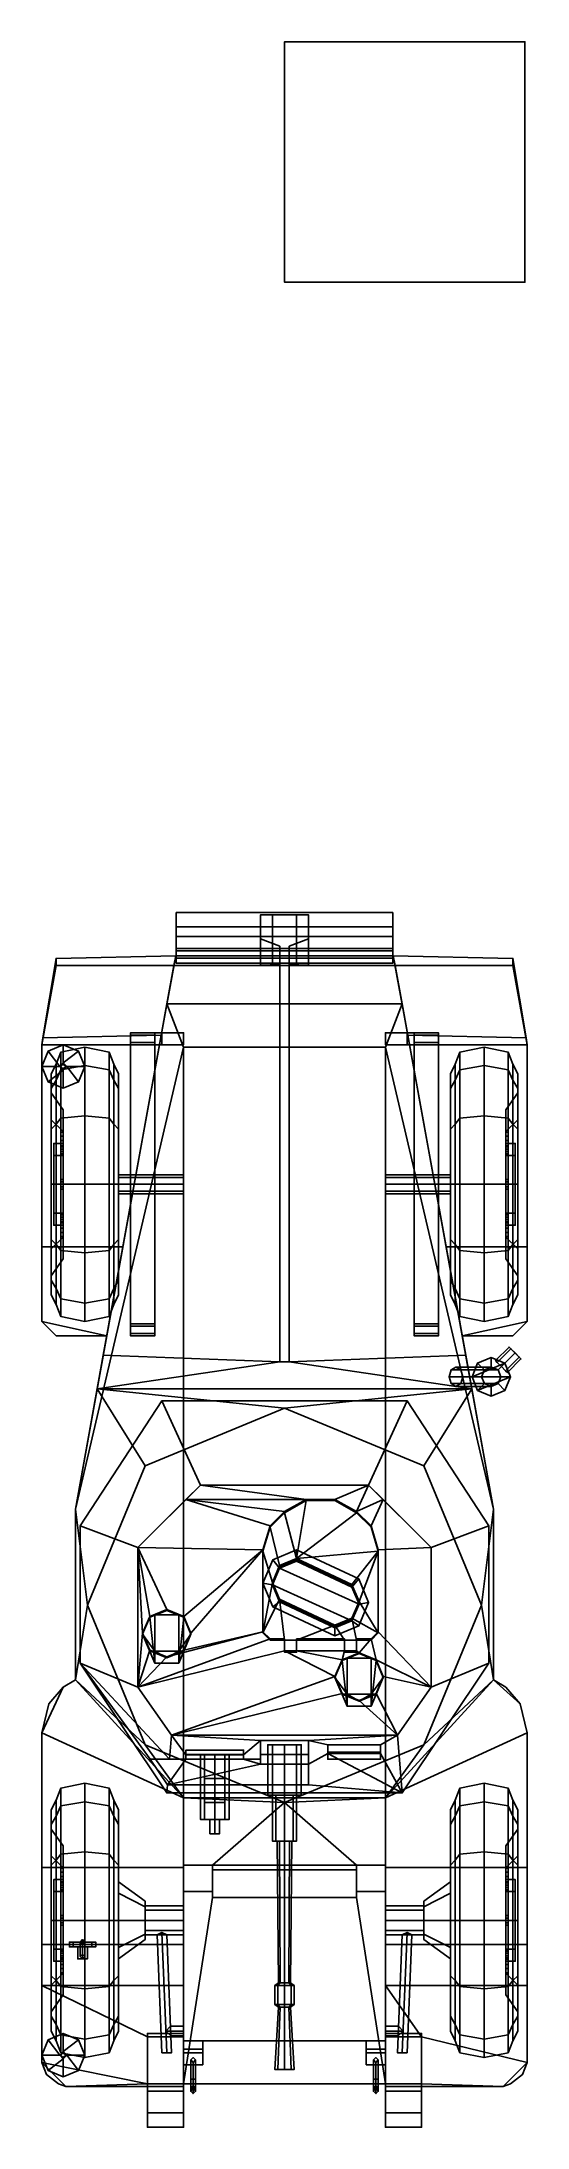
# Model space of a CAD drawing. Header units: millimetres. Extents: x -1.01 to 1.01, y -2.39 to 6.28.
import ezdxf

# ---------------------------------------------------------------- set-up
doc = ezdxf.new("R2010")
doc.units = ezdxf.units.MM
for name, color, linetype in [('addons', 3, 'Continuous'), ('fenders', 6, 'Continuous'), ('gun', 1, 'Continuous'), ('side_plates', 6, 'Continuous'), ('sleeve', 5, 'Continuous'), ('turret', 2, 'Continuous'), ('wheels', 2, 'Continuous')]:
    doc.layers.add(name, color=color, linetype=linetype)

msp = doc.modelspace()

# ---------------------------------------------------------------- linework, layer by layer
for points in [[(1, 6.28, -1.52), (1, 6.28, -2.52), (0, 6.28, -2.52), (0, 6.28, -1.52)], [(1, 6.28, -2.52), (1, 5.28, -2.52), (0, 5.28, -2.52), (0, 6.28, -2.52)], [(0, 6.28, -2.52), (0, 5.28, -2.52), (0, 5.28, -1.52), (0, 6.28, -1.52)], [(0, 6.28, -1.52), (0, 5.28, -1.52), (1, 5.28, -1.52), (1, 6.28, -1.52)], [(1, 5.28, -1.52), (1, 5.28, -2.52), (1, 6.28, -2.52), (1, 6.28, -1.52)], [(0, 5.28, -1.52), (0, 5.28, -2.52), (1, 5.28, -2.52), (1, 5.28, -1.52)], [(-0.7539, 0.82, 1.3), (-0.46, 2.44, 1.24), (-0.489, 2.28, 0.4735), (-0.87, 0.18, 0.65)], [(-0.46, 2.44, 1.24), (-0.7539, 0.82, 1.3), (-0.02, 0.7916, 1.369), (-0.02, 2.44, 1.29)], [(0.4527, 2.48, 0.74), (0.489, 2.28, 0.4735), (-0.489, 2.28, 0.4735), (-0.4527, 2.48, 0.74)], [(-0.46, 2.44, 1.24), (-0.4527, 2.48, 0.74), (-0.489, 2.28, 0.4735)], [(0.46, 2.44, 1.24), (0.4527, 2.48, 0.74), (-0.4527, 2.48, 0.74), (-0.46, 2.44, 1.24)], [(0.02, 2.44, 1.29), (0.46, 2.44, 1.24), (-0.46, 2.44, 1.24), (-0.02, 2.44, 1.29)], [(-0.02, 2.44, 1.29), (-0.02, 0.7916, 1.369), (0.02, 0.7916, 1.369), (0.02, 2.44, 1.29)], [(0.7539, 0.82, 1.3), (0.46, 2.44, 1.24), (0.02, 2.44, 1.29), (0.02, 0.7916, 1.369)], [(0.489, 2.28, 0.4735), (0.489, 2.28, 0.4735), (0.4527, 2.48, 0.74), (0.46, 2.44, 1.24)], [(0.87, 0.18, 0.65), (0.489, 2.28, 0.4735), (0.46, 2.44, 1.24), (0.7539, 0.82, 1.3)], [(-0.87, 0.18, 0.65), (-0.489, 2.28, 0.4735), (-0.42, 2.1, 0.47)], [(0.489, 2.28, 0.4735), (0.42, 2.1, 0.47), (-0.42, 2.1, 0.47), (-0.489, 2.28, 0.4735)], [(0.87, 0.18, 0.65), (0.42, 2.1, 0.47), (0.489, 2.28, 0.4735), (0.87, 0.18, 0.65)], [(-0.42, 2.1, 0.47), (-0.42, -1.02, 0.47), (-0.87, -0.53, 0.65), (-0.87, 0.18, 0.65)], [(-0.54, 2.16, 0.42), (-0.54, 2.15, 0.4), (-0.64, 2.15, 0.4), (-0.64, 2.16, 0.42)], [(-0.64, 2.15, 0.4), (-0.64, 2.12, 0.4), (-0.64, 2.11, 0.42), (-0.64, 2.16, 0.42)], [(-0.51, 2.16, 0.52), (-0.42, 2.16, 0.47), (-0.54, 2.16, 0.47), (-0.64, 2.16, 0.52)], [(-0.51, 2.11, 0.52), (-0.51, 2.16, 0.52), (-0.64, 2.16, 0.52), (-0.64, 2.11, 0.52)], [(-0.54, 2.16, 0.47), (-0.54, 2.16, 0.42), (-0.64, 2.16, 0.42), (-0.64, 2.16, 0.52)], [(-0.64, 2.16, 0.42), (-0.64, 2.11, 0.42), (-0.64, 2.11, 0.52), (-0.64, 2.16, 0.52)], [(-0.54, 2.15, 0.4), (-0.54, 2.12, 0.4), (-0.64, 2.12, 0.4), (-0.64, 2.15, 0.4)], [(-0.64, 2.11, 0.42), (-0.64, 2.12, 0.4), (-0.54, 2.12, 0.4), (-0.54, 2.11, 0.42)], [(-0.64, 2.11, 0.42), (-0.64, 0.95, 0.44), (-0.64, 0.95, 0.46), (-0.64, 2.11, 0.45)], [(-0.54, 2.11, 0.42), (-0.54, 0.95, 0.44), (-0.64, 0.95, 0.44), (-0.64, 2.11, 0.42)], [(-0.64, 2.11, 0.45), (-0.64, 0.95, 0.46), (-0.54, 0.95, 0.46), (-0.54, 2.11, 0.45)], [(-0.64, 2.11, 0.52), (-0.54, 2.11, 0.47), (-0.42, 2.11, 0.47), (-0.51, 2.11, 0.52)], [(-0.64, 2.11, 0.52), (-0.64, 2.11, 0.45), (-0.54, 2.11, 0.45), (-0.54, 2.11, 0.47)], [(-0.54, 2.11, 0.42), (-0.54, 2.12, 0.4), (-0.54, 2.15, 0.4), (-0.54, 2.16, 0.42)], [(-0.54, 2.11, 0.47), (-0.54, 2.16, 0.47), (-0.42, 2.16, 0.47), (-0.42, 2.11, 0.47)], [(-0.54, 2.11, 0.47), (-0.54, 2.11, 0.42), (-0.54, 2.16, 0.42), (-0.54, 2.16, 0.47)], [(-0.54, 0.95, 0.46), (-0.54, 0.95, 0.44), (-0.54, 2.11, 0.42), (-0.54, 2.11, 0.45)], [(0.42, 2.1, 0.47), (0.42, -1.02, 0.47), (-0.42, -1.02, 0.47), (-0.42, 2.1, 0.47)], [(0.64, 2.16, 0.52), (0.54, 2.16, 0.47), (0.42, 2.16, 0.47), (0.51, 2.16, 0.52)], [(0.54, 2.16, 0.47), (0.54, 2.11, 0.47), (0.42, 2.11, 0.47), (0.42, 2.16, 0.47)], [(0.51, 2.11, 0.52), (0.42, 2.11, 0.47), (0.54, 2.11, 0.47), (0.64, 2.11, 0.52)], [(0.87, -0.53, 0.65), (0.42, -1.02, 0.47), (0.42, 2.1, 0.47), (0.87, 0.18, 0.65)], [(0.51, 2.16, 0.52), (0.51, 2.11, 0.52), (0.64, 2.11, 0.52), (0.64, 2.16, 0.52)], [(0.64, 2.16, 0.52), (0.64, 2.16, 0.42), (0.54, 2.16, 0.42), (0.54, 2.16, 0.47)], [(0.54, 2.16, 0.42), (0.54, 2.11, 0.42), (0.54, 2.11, 0.47), (0.54, 2.16, 0.47)], [(0.64, 2.16, 0.42), (0.64, 2.15, 0.4), (0.54, 2.15, 0.4), (0.54, 2.16, 0.42)], [(0.54, 2.15, 0.4), (0.54, 2.12, 0.4), (0.54, 2.11, 0.42), (0.54, 2.16, 0.42)], [(0.64, 2.15, 0.4), (0.64, 2.12, 0.4), (0.54, 2.12, 0.4), (0.54, 2.15, 0.4)], [(0.54, 2.11, 0.42), (0.54, 2.12, 0.4), (0.64, 2.12, 0.4), (0.64, 2.11, 0.42)], [(0.54, 2.11, 0.42), (0.54, 0.95, 0.44), (0.54, 0.95, 0.46), (0.54, 2.11, 0.45)], [(0.54, 2.11, 0.45), (0.54, 0.95, 0.46), (0.64, 0.95, 0.46), (0.64, 2.11, 0.45)], [(0.64, 2.11, 0.42), (0.64, 0.95, 0.44), (0.54, 0.95, 0.44), (0.54, 2.11, 0.42)], [(0.54, 2.11, 0.47), (0.54, 2.11, 0.45), (0.64, 2.11, 0.45), (0.64, 2.11, 0.52)], [(0.64, 2.11, 0.52), (0.64, 2.11, 0.42), (0.64, 2.16, 0.42), (0.64, 2.16, 0.52)], [(0.64, 2.11, 0.42), (0.64, 2.12, 0.4), (0.64, 2.15, 0.4), (0.64, 2.16, 0.42)], [(0.64, 0.95, 0.46), (0.64, 0.95, 0.44), (0.64, 2.11, 0.42), (0.64, 2.11, 0.45)], [(-0.42, 1.5583, 0.5783), (-0.42, 1.57, 0.55), (-0.69, 1.57, 0.55), (-0.69, 1.5583, 0.5783)], [(-0.64, 1.57, 0.55), (-0.64, 1.5583, 0.5217), (-0.69, 1.5583, 0.5217), (-0.69, 1.57, 0.55)], [(-0.54, 1.57, 0.55), (-0.54, 1.57, 0.4547), (-0.64, 1.57, 0.4547), (-0.64, 1.57, 0.55)], [(-0.64, 1.57, 0.4547), (-0.64, 1.5583, 0.5217), (-0.64, 1.5583, 0.5217), (-0.64, 1.57, 0.55)], [(-0.64, 1.57, 0.4547), (-0.64, 1.53, 0.51), (-0.64, 1.53, 0.51), (-0.64, 1.5583, 0.5217)], [(-0.64, 1.57, 0.4547), (-0.64, 1.49, 0.4553), (-0.64, 1.49, 0.4553), (-0.64, 1.53, 0.51)], [(-0.42, 1.57, 0.55), (-0.42, 1.5583, 0.5217), (-0.54, 1.5583, 0.5217), (-0.54, 1.57, 0.55)], [(-0.54, 1.5583, 0.5217), (-0.54, 1.57, 0.4547), (-0.54, 1.57, 0.4547), (-0.54, 1.57, 0.55)], [(-0.54, 1.53, 0.51), (-0.54, 1.57, 0.4547), (-0.54, 1.57, 0.4547), (-0.54, 1.5583, 0.5217)], [(-0.54, 1.49, 0.4553), (-0.54, 1.57, 0.4547), (-0.54, 1.57, 0.4547), (-0.54, 1.53, 0.51)], [(0.42, 1.5583, 0.5217), (0.42, 1.57, 0.55), (0.54, 1.57, 0.55), (0.54, 1.5583, 0.5217)], [(0.42, 1.57, 0.55), (0.42, 1.5583, 0.5783), (0.69, 1.5583, 0.5783), (0.69, 1.57, 0.55)], [(0.54, 1.57, 0.4547), (0.54, 1.5583, 0.5217), (0.54, 1.5583, 0.5217), (0.54, 1.57, 0.55)], [(0.54, 1.57, 0.4547), (0.54, 1.53, 0.51), (0.54, 1.53, 0.51), (0.54, 1.5583, 0.5217)], [(0.54, 1.57, 0.4547), (0.54, 1.49, 0.4553), (0.54, 1.49, 0.4553), (0.54, 1.53, 0.51)], [(0.54, 1.57, 0.4547), (0.54, 1.57, 0.55), (0.64, 1.57, 0.55), (0.64, 1.57, 0.4547)], [(0.64, 1.49, 0.4553), (0.64, 1.57, 0.4547), (0.64, 1.57, 0.4547), (0.64, 1.53, 0.51)], [(0.64, 1.53, 0.51), (0.64, 1.57, 0.4547), (0.64, 1.57, 0.4547), (0.64, 1.5583, 0.5217)], [(0.64, 1.5583, 0.5217), (0.64, 1.57, 0.4547), (0.64, 1.57, 0.4547), (0.64, 1.57, 0.55)], [(0.64, 1.5583, 0.5217), (0.64, 1.57, 0.55), (0.69, 1.57, 0.55), (0.69, 1.5583, 0.5217)], [(-0.42, 1.53, 0.59), (-0.42, 1.5583, 0.5783), (-0.69, 1.5583, 0.5783), (-0.69, 1.53, 0.59)], [(-0.64, 1.5583, 0.5217), (-0.64, 1.53, 0.51), (-0.69, 1.53, 0.51), (-0.69, 1.5583, 0.5217)], [(-0.42, 1.5017, 0.5783), (-0.42, 1.53, 0.59), (-0.69, 1.53, 0.59), (-0.69, 1.5017, 0.5783)], [(-0.64, 1.53, 0.51), (-0.64, 1.5017, 0.5217), (-0.69, 1.5017, 0.5217), (-0.69, 1.53, 0.51)], [(-0.42, 1.49, 0.55), (-0.42, 1.5017, 0.5783), (-0.69, 1.5017, 0.5783), (-0.69, 1.49, 0.55)], [(-0.64, 1.5017, 0.5217), (-0.64, 1.49, 0.55), (-0.69, 1.49, 0.55), (-0.69, 1.5017, 0.5217)], [(-0.64, 1.53, 0.51), (-0.64, 1.49, 0.4553), (-0.64, 1.49, 0.4553), (-0.64, 1.5017, 0.5217)], [(-0.64, 1.5017, 0.5217), (-0.64, 1.49, 0.4553), (-0.64, 1.49, 0.4553), (-0.64, 1.49, 0.55)], [(-0.54, 1.49, 0.4553), (-0.54, 1.49, 0.55), (-0.64, 1.49, 0.55), (-0.64, 1.49, 0.4553)], [(-0.42, 1.5583, 0.5217), (-0.42, 1.53, 0.51), (-0.54, 1.53, 0.51), (-0.54, 1.5583, 0.5217)], [(-0.42, 1.53, 0.51), (-0.42, 1.5017, 0.5217), (-0.54, 1.5017, 0.5217), (-0.54, 1.53, 0.51)], [(-0.54, 1.49, 0.4553), (-0.54, 1.53, 0.51), (-0.54, 1.53, 0.51), (-0.54, 1.5017, 0.5217)], [(-0.42, 1.5017, 0.5217), (-0.42, 1.49, 0.55), (-0.54, 1.49, 0.55), (-0.54, 1.5017, 0.5217)], [(-0.54, 1.49, 0.4553), (-0.54, 1.5017, 0.5217), (-0.54, 1.5017, 0.5217), (-0.54, 1.49, 0.55)], [(0.42, 1.53, 0.51), (0.42, 1.5583, 0.5217), (0.54, 1.5583, 0.5217), (0.54, 1.53, 0.51)], [(0.42, 1.5583, 0.5783), (0.42, 1.53, 0.59), (0.69, 1.53, 0.59), (0.69, 1.5583, 0.5783)], [(0.42, 1.5017, 0.5217), (0.42, 1.53, 0.51), (0.54, 1.53, 0.51), (0.54, 1.5017, 0.5217)], [(0.42, 1.53, 0.59), (0.42, 1.5017, 0.5783), (0.69, 1.5017, 0.5783), (0.69, 1.53, 0.59)], [(0.42, 1.49, 0.55), (0.42, 1.5017, 0.5217), (0.54, 1.5017, 0.5217), (0.54, 1.49, 0.55)], [(0.42, 1.5017, 0.5783), (0.42, 1.49, 0.55), (0.69, 1.49, 0.55), (0.69, 1.5017, 0.5783)], [(0.54, 1.53, 0.51), (0.54, 1.49, 0.4553), (0.54, 1.49, 0.4553), (0.54, 1.5017, 0.5217)], [(0.54, 1.5017, 0.5217), (0.54, 1.49, 0.4553), (0.54, 1.49, 0.4553), (0.54, 1.49, 0.55)], [(0.54, 1.49, 0.55), (0.54, 1.49, 0.4553), (0.64, 1.49, 0.4553), (0.64, 1.49, 0.55)], [(0.64, 1.53, 0.51), (0.64, 1.5583, 0.5217), (0.69, 1.5583, 0.5217), (0.69, 1.53, 0.51)], [(0.64, 1.49, 0.4553), (0.64, 1.53, 0.51), (0.64, 1.53, 0.51), (0.64, 1.5017, 0.5217)], [(0.64, 1.5017, 0.5217), (0.64, 1.53, 0.51), (0.69, 1.53, 0.51), (0.69, 1.5017, 0.5217)], [(0.64, 1.49, 0.4553), (0.64, 1.5017, 0.5217), (0.64, 1.5017, 0.5217), (0.64, 1.49, 0.55)], [(0.64, 1.49, 0.55), (0.64, 1.5017, 0.5217), (0.69, 1.5017, 0.5217), (0.69, 1.49, 0.55)], [(-0.64, 0.94, 0.42), (-0.64, 0.91, 0.42), (-0.64, 0.9, 0.44), (-0.64, 0.95, 0.44)], [(-0.64, 0.95, 0.44), (-0.64, 0.9, 0.44), (-0.64, 0.9, 0.58), (-0.64, 0.95, 0.58)], [(-0.54, 0.95, 0.44), (-0.54, 0.94, 0.42), (-0.64, 0.94, 0.42), (-0.64, 0.95, 0.44)], [(-0.54, 0.95, 0.58), (-0.54, 0.95, 0.44), (-0.64, 0.95, 0.44), (-0.64, 0.95, 0.58)], [(-0.54, 0.94, 0.42), (-0.54, 0.91, 0.42), (-0.64, 0.91, 0.42), (-0.64, 0.94, 0.42)], [(-0.64, 0.9, 0.44), (-0.64, 0.91, 0.42), (-0.54, 0.91, 0.42), (-0.54, 0.9, 0.44)], [(-0.64, 0.9, 0.58), (-0.64, 0.9, 0.44), (-0.54, 0.9, 0.44), (-0.54, 0.9, 0.58)], [(-0.54, 0.9, 0.44), (-0.54, 0.91, 0.42), (-0.54, 0.94, 0.42), (-0.54, 0.95, 0.44)], [(-0.54, 0.9, 0.58), (-0.54, 0.9, 0.44), (-0.54, 0.95, 0.44), (-0.54, 0.95, 0.58)], [(0.64, 0.95, 0.58), (0.64, 0.95, 0.44), (0.54, 0.95, 0.44), (0.54, 0.95, 0.58)], [(0.54, 0.95, 0.44), (0.54, 0.9, 0.44), (0.54, 0.9, 0.58), (0.54, 0.95, 0.58)], [(0.64, 0.95, 0.44), (0.64, 0.94, 0.42), (0.54, 0.94, 0.42), (0.54, 0.95, 0.44)], [(0.54, 0.94, 0.42), (0.54, 0.91, 0.42), (0.54, 0.9, 0.44), (0.54, 0.95, 0.44)], [(0.64, 0.94, 0.42), (0.64, 0.91, 0.42), (0.54, 0.91, 0.42), (0.54, 0.94, 0.42)], [(0.54, 0.9, 0.44), (0.54, 0.91, 0.42), (0.64, 0.91, 0.42), (0.64, 0.9, 0.44)], [(0.54, 0.9, 0.58), (0.54, 0.9, 0.44), (0.64, 0.9, 0.44), (0.64, 0.9, 0.58)], [(0.64, 0.9, 0.58), (0.64, 0.9, 0.44), (0.64, 0.95, 0.44), (0.64, 0.95, 0.58)], [(0.64, 0.9, 0.44), (0.64, 0.91, 0.42), (0.64, 0.94, 0.42), (0.64, 0.95, 0.44)], [(-0.7539, 0.82, 1.3), (-0.87, 0.18, 0.65), (-0.87, 0.18, 1.64), (-0.7793, 0.68, 1.64)], [(-0.02, 0.7916, 1.369), (-0.7539, 0.82, 1.3), (-0.7793, 0.68, 1.64), (-0.02, 0.7916, 1.369)], [(0.7793, 0.68, 1.64), (0.02, 0.7916, 1.369), (-0.02, 0.7916, 1.369), (-0.7793, 0.68, 1.64)], [(0.7539, 0.82, 1.3), (0.02, 0.7916, 1.369), (0.7793, 0.68, 1.64), (0.7539, 0.82, 1.3)], [(0.87, 0.18, 1.64), (0.87, 0.18, 0.65), (0.7539, 0.82, 1.3), (0.7793, 0.68, 1.64)], [(0.9166, 0.7866, 0.59), (0.78, 0.73, 0.59), (0.8034, 0.7866, 0.59), (0.86, 0.81, 0.59)], [(0.8034, 0.7866, 0.59), (0.78, 0.73, 0.59), (0.78, 0.73, 1.14), (0.8034, 0.7866, 1.14)], [(0.8034, 0.7866, 1.14), (0.78, 0.73, 1.14), (0.82, 0.73, 1.14), (0.8317, 0.7583, 1.14)], [(0.94, 0.73, 0.59), (0.8034, 0.6734, 0.59), (0.78, 0.73, 0.59), (0.9166, 0.7866, 0.59)], [(0.86, 0.81, 0.59), (0.8034, 0.7866, 0.59), (0.8034, 0.7866, 1.14), (0.86, 0.81, 1.14)], [(0.86, 0.81, 1.14), (0.8034, 0.7866, 1.14), (0.8317, 0.7583, 1.14), (0.86, 0.77, 1.14)], [(0.9166, 0.7866, 0.59), (0.86, 0.81, 0.59), (0.86, 0.81, 1.14), (0.9166, 0.7866, 1.14)], [(0.9166, 0.7866, 1.14), (0.86, 0.81, 1.14), (0.86, 0.77, 1.14), (0.8883, 0.7583, 1.14)], [(0.8777, 0.7972, 0.63), (0.8849, 0.7899, 0.6547), (0.9415, 0.8465, 0.6547), (0.9342, 0.8537, 0.63)], [(0.8849, 0.7899, 0.6053), (0.8777, 0.7972, 0.63), (0.9342, 0.8537, 0.63), (0.9415, 0.8465, 0.6053)], [(0.8849, 0.7899, 0.6547), (0.9024, 0.7724, 0.665), (0.959, 0.829, 0.665), (0.9415, 0.8465, 0.6547)], [(0.9024, 0.7724, 0.595), (0.8849, 0.7899, 0.6053), (0.9415, 0.8465, 0.6053), (0.959, 0.829, 0.595)], [(0.94, 0.73, 1.14), (0.9166, 0.7866, 1.14), (0.8883, 0.7583, 1.14), (0.9, 0.73, 1.14)], [(0.9024, 0.7724, 0.665), (0.9199, 0.7549, 0.6547), (0.9765, 0.8115, 0.6547), (0.959, 0.829, 0.665)], [(0.9199, 0.7549, 0.6053), (0.9024, 0.7724, 0.595), (0.959, 0.829, 0.595), (0.9765, 0.8115, 0.6053)], [(0.94, 0.73, 0.59), (0.9166, 0.7866, 0.59), (0.9166, 0.7866, 1.14), (0.94, 0.73, 1.14)], [(0.9199, 0.7549, 0.6547), (0.9272, 0.7477, 0.63), (0.9837, 0.8042, 0.63), (0.9765, 0.8115, 0.6547)], [(0.9272, 0.7477, 0.63), (0.9199, 0.7549, 0.6053), (0.9765, 0.8115, 0.6053), (0.9837, 0.8042, 0.63)], [(0.9765, 0.8115, 0.6053), (0.959, 0.829, 0.595), (0.9415, 0.8465, 0.6053), (0.9342, 0.8537, 0.63)], [(0.9837, 0.8042, 0.63), (0.9765, 0.8115, 0.6053), (0.9342, 0.8537, 0.63), (0.9415, 0.8465, 0.6547)], [(0.9765, 0.8115, 0.6547), (0.9837, 0.8042, 0.63), (0.9415, 0.8465, 0.6547), (0.959, 0.829, 0.665)], [(0.8317, 0.7583, 1.2083), (0.82, 0.73, 1.2034), (0.6849, 0.73, 1.3385), (0.6932, 0.7583, 1.3468)], [(0.82, 0.73, 1.2034), (0.8317, 0.7017, 1.2083), (0.6932, 0.7017, 1.3468), (0.6849, 0.73, 1.3385)], [(0.86, 0.77, 1.22), (0.8317, 0.7583, 1.2083), (0.6932, 0.7583, 1.3468), (0.7132, 0.77, 1.3668)], [(0.8317, 0.7017, 1.2083), (0.86, 0.69, 1.22), (0.7132, 0.69, 1.3668), (0.6932, 0.7017, 1.3468)], [(0.8883, 0.7583, 1.2317), (0.86, 0.77, 1.22), (0.7132, 0.77, 1.3668), (0.7332, 0.7583, 1.3868)], [(0.86, 0.69, 1.22), (0.8883, 0.7017, 1.2317), (0.7332, 0.7017, 1.3868), (0.7132, 0.69, 1.3668)], [(0.9, 0.73, 1.2366), (0.8883, 0.7583, 1.2317), (0.7332, 0.7583, 1.3868), (0.7415, 0.73, 1.3951)], [(0.8883, 0.7017, 1.2317), (0.9, 0.73, 1.2366), (0.7415, 0.73, 1.3951), (0.7332, 0.7017, 1.3868)], [(0.78, 0.73, 0.59), (0.8034, 0.6734, 0.59), (0.8034, 0.6734, 1.14), (0.78, 0.73, 1.14)], [(0.78, 0.73, 1.14), (0.8034, 0.6734, 1.14), (0.8317, 0.7017, 1.14), (0.82, 0.73, 1.14)], [(0.9166, 0.6734, 0.59), (0.86, 0.65, 0.59), (0.8034, 0.6734, 0.59), (0.94, 0.73, 0.59)], [(0.8034, 0.6734, 1.14), (0.86, 0.65, 1.14), (0.86, 0.69, 1.14), (0.8317, 0.7017, 1.14)], [(0.8317, 0.7583, 1.14), (0.82, 0.73, 1.14), (0.82, 0.73, 1.2034), (0.8317, 0.7583, 1.2083)], [(0.82, 0.73, 1.14), (0.8317, 0.7017, 1.14), (0.8317, 0.7017, 1.2083), (0.82, 0.73, 1.2034)], [(0.86, 0.77, 1.14), (0.8317, 0.7583, 1.14), (0.8317, 0.7583, 1.2083), (0.86, 0.77, 1.22)], [(0.8317, 0.7017, 1.14), (0.86, 0.69, 1.14), (0.86, 0.69, 1.22), (0.8317, 0.7017, 1.2083)], [(0.8883, 0.7583, 1.14), (0.86, 0.77, 1.14), (0.86, 0.77, 1.22), (0.8883, 0.7583, 1.2317)], [(0.86, 0.69, 1.14), (0.8883, 0.7017, 1.14), (0.8883, 0.7017, 1.2317), (0.86, 0.69, 1.22)], [(0.86, 0.65, 1.14), (0.9166, 0.6734, 1.14), (0.8883, 0.7017, 1.14), (0.86, 0.69, 1.14)], [(0.9, 0.73, 1.14), (0.8883, 0.7583, 1.14), (0.8883, 0.7583, 1.2317), (0.9, 0.73, 1.2366)], [(0.8883, 0.7017, 1.14), (0.9, 0.73, 1.14), (0.9, 0.73, 1.2366), (0.8883, 0.7017, 1.2317)], [(0.9166, 0.6734, 1.14), (0.94, 0.73, 1.14), (0.9, 0.73, 1.14), (0.8883, 0.7017, 1.14)], [(0.9166, 0.6734, 0.59), (0.94, 0.73, 0.59), (0.94, 0.73, 1.14), (0.9166, 0.6734, 1.14)], [(-0.7793, 0.68, 1.64), (-0.87, 0.18, 1.64), (-0.82, -0.22, 1.64), (-0.5798, 0.3598, 1.64)], [(0, 0.6, 1.64), (0.7793, 0.68, 1.64), (-0.7793, 0.68, 1.64), (0, 0.6, 1.64)], [(-0.7793, 0.68, 1.64), (-0.7793, 0.68, 1.64), (-0.5798, 0.3598, 1.64), (0, 0.6, 1.64)], [(0.7793, 0.68, 1.64), (0.7793, 0.68, 1.64), (0, 0.6, 1.64), (0.5798, 0.3598, 1.64)], [(0.87, 0.18, 1.64), (0.7793, 0.68, 1.64), (0.5798, 0.3598, 1.64), (0.82, -0.22, 1.64)], [(0.8034, 0.6734, 0.59), (0.86, 0.65, 0.59), (0.86, 0.65, 1.14), (0.8034, 0.6734, 1.14)], [(0.86, 0.65, 0.59), (0.9166, 0.6734, 0.59), (0.9166, 0.6734, 1.14), (0.86, 0.65, 1.14)], [(0, 0.6, 1.64), (-0.5798, 0.3598, 1.64), (-0.5798, 0.3598, 1.66), (0, 0.6, 1.66)], [(0.5798, 0.3598, 1.64), (0, 0.6, 1.64), (0, 0.6, 1.66), (0.5798, 0.3598, 1.66)], [(-0.5798, 0.3598, 1.64), (-0.82, -0.22, 1.64), (-0.82, -0.22, 1.66), (-0.5798, 0.3598, 1.66)], [(0.82, -0.22, 1.64), (0.5798, 0.3598, 1.64), (0.5798, 0.3598, 1.66), (0.82, -0.22, 1.66)], [(-0.87, 0.18, 0.65), (-0.87, -0.53, 0.65), (-0.87, -0.53, 1.06), (-0.87, 0.18, 1.06)], [(-0.87, 0.18, 1.64), (-0.87, -0.53, 1.64), (-0.82, -0.22, 1.64)], [(-0.87, 0.18, 1.56), (-0.87, -0.53, 1.56), (-0.87, -0.53, 1.64), (-0.87, 0.18, 1.64)], [(0.82, -0.22, 1.64), (0.87, -0.53, 1.64), (0.87, 0.18, 1.64), (0.82, -0.22, 1.64)], [(0.87, -0.53, 1.06), (0.87, -0.53, 0.65), (0.87, 0.18, 0.65), (0.87, 0.18, 1.06)], [(0.87, -0.53, 1.64), (0.87, -0.53, 1.56), (0.87, 0.18, 1.56), (0.87, 0.18, 1.64)], [(-0.82, -0.22, 1.64), (-0.82, -0.22, 1.64), (-0.87, -0.53, 1.64), (-0.5798, -0.7998, 1.64)], [(-0.82, -0.22, 1.64), (-0.5798, -0.7998, 1.64), (-0.5798, -0.7998, 1.66), (-0.82, -0.22, 1.66)], [(0.5798, -0.7998, 1.64), (0.82, -0.22, 1.64), (0.82, -0.22, 1.66), (0.5798, -0.7998, 1.66)], [(0.5798, -0.7998, 1.64), (0.87, -0.53, 1.64), (0.82, -0.22, 1.64), (0.5798, -0.7998, 1.64)], [(-0.87, -0.53, 1.64), (-0.87, -0.53, 0.65), (-0.42, -1.02, 0.47), (-0.42, -1.02, 1.64)], [(-0.5798, -0.7998, 1.64), (-0.5798, -0.7998, 1.64), (-0.87, -0.53, 1.64), (-0.42, -1.02, 1.64)], [(0.42, -1.02, 1.64), (0.42, -1.02, 0.47), (0.87, -0.53, 0.65), (0.87, -0.53, 1.64)], [(0.42, -1.02, 1.64), (0.87, -0.53, 1.64), (0.5798, -0.7998, 1.64), (0.42, -1.02, 1.64)], [(-0.5798, -0.7998, 1.64), (0, -1.04, 1.64), (0, -1.04, 1.66), (-0.5798, -0.7998, 1.66)], [(0, -1.04, 1.64), (0, -1.04, 1.64), (-0.5798, -0.7998, 1.64), (-0.42, -1.02, 1.64)], [(0, -1.04, 1.64), (0.5798, -0.7998, 1.64), (0.5798, -0.7998, 1.66), (0, -1.04, 1.66)], [(0.42, -1.02, 1.64), (0.42, -1.02, 1.64), (0.5798, -0.7998, 1.64), (0, -1.04, 1.64)], [(0.42, -1.02, 0.47), (0.42, -2.03, 0.47), (-0.42, -2.03, 0.47), (-0.42, -1.02, 0.47)], [(-0.42, -1.3, 1.64), (-0.42, -1.02, 1.64), (-0.42, -1.41, 1.38)], [(-0.42, -1.41, 1.38), (-0.42, -1.02, 1.64), (-0.42, -1.02, 0.47)], [(-0.42, -1.02, 0.47), (-0.42, -2.03, 0.47), (-0.42, -1.41, 1.38)], [(-0.3, -1.3, 1.64), (0, -1.04, 1.64), (-0.42, -1.02, 1.64), (-0.42, -1.3, 1.64)], [(0.3, -1.3, 1.64), (0, -1.04, 1.64), (0, -1.04, 1.64), (-0.3, -1.3, 1.64)], [(0.42, -1.3, 1.64), (0.42, -1.02, 1.64), (0, -1.04, 1.64), (0.3, -1.3, 1.64)], [(0.42, -1.41, 1.38), (0.42, -1.02, 1.64), (0.42, -1.3, 1.64), (0.42, -1.41, 1.38)], [(0.42, -1.02, 0.47), (0.42, -1.02, 1.64), (0.42, -1.41, 1.38), (0.42, -1.02, 0.47)], [(0.42, -1.41, 1.38), (0.42, -1.41, 1.38), (0.42, -2.03, 0.47), (0.42, -1.02, 0.47)], [(-0.3, -1.41, 1.38), (-0.3, -1.3, 1.64), (-0.42, -1.3, 1.64), (-0.42, -1.41, 1.38)], [(-0.3, -1.435, 1.3681), (-0.3, -1.32, 1.64), (-0.3, -1.3, 1.64), (-0.3, -1.41, 1.38)], [(0.3, -1.32, 1.64), (0.3, -1.3, 1.64), (-0.3, -1.3, 1.64), (-0.3, -1.32, 1.64)], [(0.42, -1.41, 1.38), (0.42, -1.3, 1.64), (0.3, -1.3, 1.64), (0.3, -1.41, 1.38)], [(0.3, -1.41, 1.38), (0.3, -1.3, 1.64), (0.3, -1.32, 1.64), (0.3, -1.435, 1.3681)], [(-0.58, -1.4734, 0.6066), (-0.58, -1.45, 0.55), (-0.69, -1.37, 0.55), (-0.69, -1.4169, 0.6631)], [(-0.58, -1.45, 0.55), (-0.58, -1.4734, 0.4934), (-0.69, -1.4169, 0.4369), (-0.69, -1.37, 0.55)], [(0.3, -1.435, 1.3681), (0.3, -1.32, 1.64), (-0.3, -1.32, 1.64), (-0.3, -1.435, 1.3681)], [(0.58, -1.45, 0.55), (0.58, -1.4734, 0.6066), (0.69, -1.4169, 0.6631), (0.69, -1.37, 0.55)], [(0.58, -1.4734, 0.4934), (0.58, -1.45, 0.55), (0.69, -1.37, 0.55), (0.69, -1.4169, 0.4369)], [(-0.58, -1.53, 0.63), (-0.58, -1.4734, 0.6066), (-0.69, -1.4169, 0.6631), (-0.69, -1.53, 0.71)], [(-0.58, -1.4734, 0.4934), (-0.58, -1.53, 0.47), (-0.69, -1.53, 0.39), (-0.69, -1.4169, 0.4369)], [(-0.58, -1.4876, 0.5924), (-0.58, -1.47, 0.55), (-0.58, -1.45, 0.55), (-0.58, -1.4734, 0.6066)], [(-0.58, -1.47, 0.55), (-0.58, -1.4876, 0.5076), (-0.58, -1.4734, 0.4934), (-0.58, -1.45, 0.55)], [(-0.42, -1.4876, 0.5924), (-0.42, -1.47, 0.55), (-0.58, -1.47, 0.55), (-0.58, -1.4876, 0.5924)], [(-0.42, -1.47, 0.55), (-0.42, -1.4876, 0.5076), (-0.58, -1.4876, 0.5076), (-0.58, -1.47, 0.55)], [(-0.58, -1.53, 0.61), (-0.58, -1.4876, 0.5924), (-0.58, -1.4734, 0.6066), (-0.58, -1.53, 0.63)], [(-0.58, -1.4876, 0.5076), (-0.58, -1.53, 0.49), (-0.58, -1.53, 0.47), (-0.58, -1.4734, 0.4934)], [(-0.42, -2.21, 0.7), (-0.42, -2.21, 1), (-0.42, -1.41, 1.38), (-0.42, -2.03, 0.47)], [(-0.42, -2.21, 1), (-0.3, -1.435, 1.3681), (-0.3, -1.41, 1.38), (-0.42, -1.41, 1.38)], [(0.42, -2.21, 1), (0.3, -1.435, 1.3681), (-0.3, -1.435, 1.3681), (-0.42, -2.21, 1)], [(0.42, -2.21, 1), (0.42, -1.41, 1.38), (0.3, -1.41, 1.38), (0.3, -1.435, 1.3681)], [(0.42, -2.03, 0.47), (0.42, -1.41, 1.38), (0.42, -2.21, 1), (0.42, -2.21, 0.7)], [(0.42, -1.47, 0.55), (0.42, -1.4876, 0.5924), (0.58, -1.4876, 0.5924), (0.58, -1.47, 0.55)], [(0.42, -1.4876, 0.5076), (0.42, -1.47, 0.55), (0.58, -1.47, 0.55), (0.58, -1.4876, 0.5076)], [(0.58, -1.53, 0.47), (0.58, -1.4734, 0.4934), (0.69, -1.4169, 0.4369), (0.69, -1.53, 0.39)], [(0.58, -1.4734, 0.6066), (0.58, -1.53, 0.63), (0.69, -1.53, 0.71), (0.69, -1.4169, 0.6631)], [(0.58, -1.47, 0.55), (0.58, -1.4876, 0.5924), (0.58, -1.4734, 0.6066), (0.58, -1.45, 0.55)], [(0.58, -1.4876, 0.5076), (0.58, -1.47, 0.55), (0.58, -1.45, 0.55), (0.58, -1.4734, 0.4934)], [(0.58, -1.4876, 0.5924), (0.58, -1.53, 0.61), (0.58, -1.53, 0.63), (0.58, -1.4734, 0.6066)], [(0.58, -1.53, 0.49), (0.58, -1.4876, 0.5076), (0.58, -1.4734, 0.4934), (0.58, -1.53, 0.47)], [(-0.58, -1.5866, 0.6066), (-0.58, -1.53, 0.63), (-0.69, -1.53, 0.71), (-0.69, -1.6431, 0.6631)], [(-0.58, -1.53, 0.47), (-0.58, -1.5866, 0.4934), (-0.69, -1.6431, 0.4369), (-0.69, -1.53, 0.39)], [(-0.42, -1.53, 0.61), (-0.42, -1.4876, 0.5924), (-0.58, -1.4876, 0.5924), (-0.58, -1.53, 0.61)], [(-0.42, -1.4876, 0.5076), (-0.42, -1.53, 0.49), (-0.58, -1.53, 0.49), (-0.58, -1.4876, 0.5076)], [(-0.42, -1.5724, 0.5924), (-0.42, -1.53, 0.61), (-0.58, -1.53, 0.61), (-0.58, -1.5724, 0.5924)], [(-0.42, -1.53, 0.49), (-0.42, -1.5724, 0.5076), (-0.58, -1.5724, 0.5076), (-0.58, -1.53, 0.49)], [(-0.58, -1.53, 0.49), (-0.58, -1.5724, 0.5076), (-0.58, -1.5866, 0.4934), (-0.58, -1.53, 0.47)], [(-0.58, -1.5724, 0.5924), (-0.58, -1.53, 0.61), (-0.58, -1.53, 0.63), (-0.58, -1.5866, 0.6066)], [(0.42, -1.53, 0.49), (0.42, -1.4876, 0.5076), (0.58, -1.4876, 0.5076), (0.58, -1.53, 0.49)], [(0.42, -1.4876, 0.5924), (0.42, -1.53, 0.61), (0.58, -1.53, 0.61), (0.58, -1.4876, 0.5924)], [(0.42, -1.5724, 0.5076), (0.42, -1.53, 0.49), (0.58, -1.53, 0.49), (0.58, -1.5724, 0.5076)], [(0.42, -1.53, 0.61), (0.42, -1.5724, 0.5924), (0.58, -1.5724, 0.5924), (0.58, -1.53, 0.61)], [(0.58, -1.5866, 0.4934), (0.58, -1.53, 0.47), (0.69, -1.53, 0.39), (0.69, -1.6431, 0.4369)], [(0.58, -1.53, 0.61), (0.58, -1.5724, 0.5924), (0.58, -1.5866, 0.6066), (0.58, -1.53, 0.63)], [(0.58, -1.53, 0.63), (0.58, -1.5866, 0.6066), (0.69, -1.6431, 0.6631), (0.69, -1.53, 0.71)], [(0.58, -1.5724, 0.5076), (0.58, -1.53, 0.49), (0.58, -1.53, 0.47), (0.58, -1.5866, 0.4934)], [(-0.8789, -1.62, 1.5889), (-0.895, -1.62, 1.55), (-0.895, -1.64, 1.55), (-0.8789, -1.64, 1.5889)], [(-0.895, -1.62, 1.55), (-0.8789, -1.62, 1.5111), (-0.8789, -1.64, 1.5111), (-0.895, -1.64, 1.55)], [(-0.8011, -1.62, 1.5889), (-0.895, -1.62, 1.55), (-0.8789, -1.62, 1.5889), (-0.84, -1.62, 1.605)], [(-0.785, -1.62, 1.55), (-0.8789, -1.62, 1.5111), (-0.895, -1.62, 1.55), (-0.8011, -1.62, 1.5889)], [(-0.8789, -1.64, 1.5889), (-0.895, -1.64, 1.55), (-0.86, -1.64, 1.55), (-0.84, -1.64, 1.57)], [(-0.895, -1.64, 1.55), (-0.8789, -1.64, 1.5111), (-0.86, -1.64, 1.55)], [(-0.84, -1.62, 1.605), (-0.8789, -1.62, 1.5889), (-0.8789, -1.64, 1.5889), (-0.84, -1.64, 1.605)], [(-0.8789, -1.62, 1.5111), (-0.84, -1.62, 1.495), (-0.84, -1.64, 1.495), (-0.8789, -1.64, 1.5111)], [(-0.8011, -1.62, 1.5111), (-0.84, -1.62, 1.495), (-0.8789, -1.62, 1.5111), (-0.785, -1.62, 1.55)], [(-0.84, -1.64, 1.605), (-0.8789, -1.64, 1.5889), (-0.84, -1.64, 1.57)], [(-0.8789, -1.64, 1.5111), (-0.84, -1.64, 1.495), (-0.84, -1.64, 1.53), (-0.86, -1.64, 1.55)], [(-0.84, -1.64, 1.57), (-0.86, -1.64, 1.55), (-0.86, -1.69, 1.55), (-0.84, -1.69, 1.57)], [(-0.86, -1.64, 1.55), (-0.84, -1.64, 1.53), (-0.84, -1.69, 1.53), (-0.86, -1.69, 1.55)], [(-0.84, -1.61, 1.29), (-0.85, -1.62, 1.29), (-0.85, -1.68, 1.64), (-0.84, -1.67, 1.64)], [(-0.85, -1.62, 1.29), (-0.84, -1.63, 1.29), (-0.84, -1.69, 1.64), (-0.85, -1.68, 1.64)], [(-0.83, -1.62, 1.29), (-0.84, -1.61, 1.29), (-0.84, -1.67, 1.64), (-0.83, -1.68, 1.64)], [(-0.84, -1.63, 1.29), (-0.83, -1.62, 1.29), (-0.83, -1.68, 1.64), (-0.84, -1.69, 1.64)], [(-0.8011, -1.62, 1.5889), (-0.84, -1.62, 1.605), (-0.84, -1.64, 1.605), (-0.8011, -1.64, 1.5889)], [(-0.84, -1.62, 1.495), (-0.8011, -1.62, 1.5111), (-0.8011, -1.64, 1.5111), (-0.84, -1.64, 1.495)], [(-0.82, -1.64, 1.55), (-0.84, -1.64, 1.57), (-0.84, -1.69, 1.57), (-0.82, -1.69, 1.55)], [(-0.84, -1.64, 1.53), (-0.82, -1.64, 1.55), (-0.82, -1.69, 1.55), (-0.84, -1.69, 1.53)], [(-0.84, -1.64, 1.495), (-0.8011, -1.64, 1.5111), (-0.84, -1.64, 1.53)], [(-0.8011, -1.64, 1.5111), (-0.785, -1.64, 1.55), (-0.82, -1.64, 1.55), (-0.84, -1.64, 1.53)], [(-0.8011, -1.64, 1.5889), (-0.84, -1.64, 1.605), (-0.84, -1.64, 1.57), (-0.82, -1.64, 1.55)], [(-0.785, -1.64, 1.55), (-0.8011, -1.64, 1.5889), (-0.82, -1.64, 1.55)], [(-0.785, -1.62, 1.55), (-0.8011, -1.62, 1.5889), (-0.8011, -1.64, 1.5889), (-0.785, -1.64, 1.55)], [(-0.8011, -1.62, 1.5111), (-0.785, -1.62, 1.55), (-0.785, -1.64, 1.55), (-0.8011, -1.64, 1.5111)], [(-0.58, -1.61, 0.55), (-0.58, -1.5866, 0.6066), (-0.69, -1.6431, 0.6631), (-0.69, -1.69, 0.55)], [(-0.58, -1.5866, 0.4934), (-0.58, -1.61, 0.55), (-0.69, -1.69, 0.55), (-0.69, -1.6431, 0.4369)], [(-0.42, -1.59, 0.55), (-0.42, -1.5724, 0.5924), (-0.58, -1.5724, 0.5924), (-0.58, -1.59, 0.55)], [(-0.42, -1.5724, 0.5076), (-0.42, -1.59, 0.55), (-0.58, -1.59, 0.55), (-0.58, -1.5724, 0.5076)], [(-0.58, -1.5724, 0.5076), (-0.58, -1.59, 0.55), (-0.58, -1.61, 0.55), (-0.58, -1.5866, 0.4934)], [(-0.58, -1.59, 0.55), (-0.58, -1.5724, 0.5924), (-0.58, -1.5866, 0.6066), (-0.58, -1.61, 0.55)], [(-0.51, -1.58, 0.57), (-0.5296, -1.59, 0.55), (-0.51, -2.08, 0.55), (-0.49, -2.08, 0.57)], [(-0.5296, -1.59, 0.55), (-0.51, -1.58, 0.53), (-0.49, -2.08, 0.53), (-0.51, -2.08, 0.55)], [(-0.4896, -1.59, 0.55), (-0.51, -1.58, 0.57), (-0.49, -2.08, 0.57), (-0.47, -2.08, 0.55)], [(-0.51, -1.58, 0.53), (-0.4896, -1.59, 0.55), (-0.47, -2.08, 0.55), (-0.49, -2.08, 0.53)], [(0.42, -1.5724, 0.5924), (0.42, -1.59, 0.55), (0.58, -1.59, 0.55), (0.58, -1.5724, 0.5924)], [(0.42, -1.59, 0.55), (0.42, -1.5724, 0.5076), (0.58, -1.5724, 0.5076), (0.58, -1.59, 0.55)], [(0.51, -1.58, 0.57), (0.4896, -1.59, 0.55), (0.47, -2.08, 0.55), (0.49, -2.08, 0.57)], [(0.4896, -1.59, 0.55), (0.51, -1.58, 0.53), (0.49, -2.08, 0.53), (0.47, -2.08, 0.55)], [(0.5296, -1.59, 0.55), (0.51, -1.58, 0.57), (0.49, -2.08, 0.57), (0.51, -2.08, 0.55)], [(0.51, -1.58, 0.53), (0.5296, -1.59, 0.55), (0.51, -2.08, 0.55), (0.49, -2.08, 0.53)], [(0.58, -1.59, 0.55), (0.58, -1.5724, 0.5076), (0.58, -1.5866, 0.4934), (0.58, -1.61, 0.55)], [(0.58, -1.5724, 0.5924), (0.58, -1.59, 0.55), (0.58, -1.61, 0.55), (0.58, -1.5866, 0.6066)], [(0.58, -1.5866, 0.6066), (0.58, -1.61, 0.55), (0.69, -1.69, 0.55), (0.69, -1.6431, 0.6631)], [(0.58, -1.61, 0.55), (0.58, -1.5866, 0.4934), (0.69, -1.6431, 0.4369), (0.69, -1.69, 0.55)], [(-0.84, -1.69, 1.53), (-0.82, -1.69, 1.55), (-0.84, -1.69, 1.57), (-0.86, -1.69, 1.55)], [(-0.84, -1.69, 1.64), (-0.83, -1.68, 1.64), (-0.84, -1.67, 1.64), (-0.85, -1.68, 1.64)], [(-0.42, -1.99, 0.57), (-0.42, -1.97, 0.55), (-0.4744, -1.97, 0.55), (-0.4936, -1.99, 0.57)], [(-0.42, -1.97, 0.55), (-0.42, -1.99, 0.53), (-0.4936, -1.99, 0.53), (-0.4744, -1.97, 0.55)], [(-0.42, -2.01, 0.55), (-0.42, -1.99, 0.57), (-0.4936, -1.99, 0.57), (-0.4728, -2.01, 0.55)], [(-0.42, -1.99, 0.53), (-0.42, -2.01, 0.55), (-0.4728, -2.01, 0.55), (-0.4936, -1.99, 0.53)], [(0.42, -1.97, 0.55), (0.42, -1.99, 0.57), (0.4936, -1.99, 0.57), (0.4744, -1.97, 0.55)], [(0.42, -1.99, 0.53), (0.42, -1.97, 0.55), (0.4744, -1.97, 0.55), (0.4936, -1.99, 0.53)], [(0.42, -1.99, 0.57), (0.42, -2.01, 0.55), (0.4728, -2.01, 0.55), (0.4936, -1.99, 0.57)], [(0.42, -2.01, 0.55), (0.42, -1.99, 0.53), (0.4936, -1.99, 0.53), (0.4728, -2.01, 0.55)], [(-0.57, -2, 1.12), (-0.57, -2.21, 1.01), (-0.57, -2.24, 1.04), (-0.57, -2, 1.12)], [(-0.57, -2, 1.12), (-0.57, -2.24, 1.04), (-0.57, -2.39, 1.04), (-0.57, -2.33, 1.12)], [(-0.57, -2, 0.98), (-0.57, -2.21, 0.98), (-0.57, -2.21, 1.01), (-0.57, -2, 1.12)], [(-0.42, -2, 1.12), (-0.42, -2, 0.98), (-0.57, -2, 0.98), (-0.57, -2, 1.12)], [(-0.42, -2.33, 1.12), (-0.42, -2, 1.12), (-0.57, -2, 1.12), (-0.57, -2.33, 1.12)], [(-0.49, -2.08, 0.57), (-0.51, -2.08, 0.55), (-0.49, -2.08, 0.53), (-0.47, -2.08, 0.55)], [(-0.42, -2.24, 1.04), (-0.42, -2.21, 1.01), (-0.42, -2, 1.12)], [(-0.42, -2.39, 1.04), (-0.42, -2.24, 1.04), (-0.42, -2, 1.12), (-0.42, -2.33, 1.12)], [(-0.42, -2.21, 1.01), (-0.42, -2.21, 0.98), (-0.42, -2, 0.98), (-0.42, -2, 1.12)], [(0.42, -2.03, 0.47), (0.42, -2.21, 0.7), (-0.42, -2.21, 0.7), (-0.42, -2.03, 0.47)], [(-0.42, -2.03, 0.47), (-0.42, -2.08, 0.44), (-0.42, -2.08, 0.5), (-0.42, -2.0651, 0.5149)], [(-0.34, -2.03, 0.47), (-0.34, -2.08, 0.44), (-0.42, -2.08, 0.44), (-0.42, -2.03, 0.47)], [(-0.42, -2.0651, 0.5149), (-0.42, -2.08, 0.5), (-0.34, -2.08, 0.5), (-0.34, -2.0651, 0.5149)], [(-0.42, -2.08, 0.44), (-0.42, -2.13, 0.44), (-0.42, -2.13, 0.5), (-0.42, -2.08, 0.5)], [(-0.34, -2.08, 0.44), (-0.34, -2.13, 0.44), (-0.42, -2.13, 0.44), (-0.42, -2.08, 0.44)], [(-0.42, -2.08, 0.5), (-0.42, -2.13, 0.5), (-0.34, -2.13, 0.5), (-0.34, -2.08, 0.5)], [(-0.34, -2.08, 0.5), (-0.34, -2.08, 0.44), (-0.34, -2.03, 0.47), (-0.34, -2.0651, 0.5149)], [(-0.34, -2.13, 0.5), (-0.34, -2.13, 0.44), (-0.34, -2.08, 0.44), (-0.34, -2.08, 0.5)], [(0.34, -2.03, 0.47), (0.34, -2.08, 0.44), (0.34, -2.08, 0.5), (0.34, -2.0651, 0.5149)], [(0.42, -2.03, 0.47), (0.42, -2.08, 0.44), (0.34, -2.08, 0.44), (0.34, -2.03, 0.47)], [(0.34, -2.0651, 0.5149), (0.34, -2.08, 0.5), (0.42, -2.08, 0.5), (0.42, -2.0651, 0.5149)], [(0.34, -2.08, 0.44), (0.34, -2.13, 0.44), (0.34, -2.13, 0.5), (0.34, -2.08, 0.5)], [(0.42, -2.08, 0.44), (0.42, -2.13, 0.44), (0.34, -2.13, 0.44), (0.34, -2.08, 0.44)], [(0.34, -2.08, 0.5), (0.34, -2.13, 0.5), (0.42, -2.13, 0.5), (0.42, -2.08, 0.5)], [(0.42, -2, 0.98), (0.42, -2.21, 0.98), (0.42, -2.21, 1.01), (0.42, -2, 1.12)], [(0.57, -2, 1.12), (0.57, -2, 0.98), (0.42, -2, 0.98), (0.42, -2, 1.12)], [(0.42, -2, 1.12), (0.42, -2.24, 1.04), (0.42, -2.39, 1.04), (0.42, -2.33, 1.12)], [(0.57, -2.33, 1.12), (0.57, -2, 1.12), (0.42, -2, 1.12), (0.42, -2.33, 1.12)], [(0.42, -2, 1.12), (0.42, -2.21, 1.01), (0.42, -2.24, 1.04), (0.42, -2, 1.12)], [(0.42, -2.08, 0.5), (0.42, -2.08, 0.44), (0.42, -2.03, 0.47), (0.42, -2.0651, 0.5149)], [(0.42, -2.13, 0.5), (0.42, -2.13, 0.44), (0.42, -2.08, 0.44), (0.42, -2.08, 0.5)], [(0.49, -2.08, 0.53), (0.51, -2.08, 0.55), (0.49, -2.08, 0.57), (0.47, -2.08, 0.55)], [(0.57, -2.21, 1.01), (0.57, -2.21, 0.98), (0.57, -2, 0.98), (0.57, -2, 1.12)], [(0.57, -2.39, 1.04), (0.57, -2.24, 1.04), (0.57, -2, 1.12), (0.57, -2.33, 1.12)], [(0.57, -2.24, 1.04), (0.57, -2.21, 1.01), (0.57, -2, 1.12)], [(-0.42, -2.13, 0.5), (-0.42, -2.13, 0.44), (-0.34, -2.13, 0.44), (-0.34, -2.13, 0.5)], [(-0.37, -2.11, 0.37), (-0.38, -2.12, 0.37), (-0.39, -2.11, 0.37), (-0.38, -2.1, 0.37)], [(-0.38, -2.1, 0.37), (-0.39, -2.11, 0.37), (-0.39, -2.11, 0.44), (-0.38, -2.1, 0.44)], [(-0.37, -2.11, 0.54), (-0.38, -2.1, 0.54), (-0.39, -2.11, 0.54), (-0.38, -2.12, 0.54)], [(-0.38, -2.1, 0.5), (-0.39, -2.11, 0.5), (-0.39, -2.11, 0.54), (-0.38, -2.1, 0.54)], [(-0.39, -2.11, 0.37), (-0.38, -2.12, 0.37), (-0.38, -2.12, 0.44), (-0.39, -2.11, 0.44)], [(-0.39, -2.11, 0.42), (-0.38, -2.12, 0.41), (-0.38, -2.19, 0.41), (-0.39, -2.19, 0.42)], [(-0.38, -2.12, 0.43), (-0.39, -2.11, 0.42), (-0.39, -2.19, 0.42), (-0.38, -2.19, 0.43)], [(-0.39, -2.11, 0.52), (-0.38, -2.12, 0.51), (-0.38, -2.19, 0.51), (-0.39, -2.19, 0.52)], [(-0.38, -2.12, 0.53), (-0.39, -2.11, 0.52), (-0.39, -2.19, 0.52), (-0.38, -2.19, 0.53)], [(-0.39, -2.11, 0.5), (-0.38, -2.12, 0.5), (-0.38, -2.12, 0.54), (-0.39, -2.11, 0.54)], [(-0.37, -2.11, 0.37), (-0.38, -2.1, 0.37), (-0.38, -2.1, 0.44), (-0.37, -2.11, 0.44)], [(-0.37, -2.11, 0.5), (-0.38, -2.1, 0.5), (-0.38, -2.1, 0.54), (-0.37, -2.11, 0.54)], [(-0.38, -2.12, 0.37), (-0.37, -2.11, 0.37), (-0.37, -2.11, 0.44), (-0.38, -2.12, 0.44)], [(-0.38, -2.12, 0.41), (-0.37, -2.11, 0.42), (-0.37, -2.19, 0.42), (-0.38, -2.19, 0.41)], [(-0.37, -2.11, 0.42), (-0.38, -2.12, 0.43), (-0.38, -2.19, 0.43), (-0.37, -2.19, 0.42)], [(-0.38, -2.12, 0.51), (-0.37, -2.11, 0.52), (-0.37, -2.19, 0.52), (-0.38, -2.19, 0.51)], [(-0.37, -2.11, 0.52), (-0.38, -2.12, 0.53), (-0.38, -2.19, 0.53), (-0.37, -2.19, 0.52)], [(-0.38, -2.12, 0.5), (-0.37, -2.11, 0.5), (-0.37, -2.11, 0.54), (-0.38, -2.12, 0.54)], [(0.34, -2.13, 0.5), (0.34, -2.13, 0.44), (0.42, -2.13, 0.44), (0.42, -2.13, 0.5)], [(0.38, -2.1, 0.37), (0.37, -2.11, 0.37), (0.37, -2.11, 0.44), (0.38, -2.1, 0.44)], [(0.38, -2.1, 0.5), (0.37, -2.11, 0.5), (0.37, -2.11, 0.54), (0.38, -2.1, 0.54)], [(0.39, -2.11, 0.37), (0.38, -2.12, 0.37), (0.37, -2.11, 0.37), (0.38, -2.1, 0.37)], [(0.39, -2.11, 0.54), (0.38, -2.1, 0.54), (0.37, -2.11, 0.54), (0.38, -2.12, 0.54)], [(0.38, -2.12, 0.43), (0.37, -2.11, 0.42), (0.37, -2.19, 0.42), (0.38, -2.19, 0.43)], [(0.37, -2.11, 0.42), (0.38, -2.12, 0.41), (0.38, -2.19, 0.41), (0.37, -2.19, 0.42)], [(0.37, -2.11, 0.37), (0.38, -2.12, 0.37), (0.38, -2.12, 0.44), (0.37, -2.11, 0.44)], [(0.37, -2.11, 0.5), (0.38, -2.12, 0.5), (0.38, -2.12, 0.54), (0.37, -2.11, 0.54)], [(0.38, -2.12, 0.53), (0.37, -2.11, 0.52), (0.37, -2.19, 0.52), (0.38, -2.19, 0.53)], [(0.37, -2.11, 0.52), (0.38, -2.12, 0.51), (0.38, -2.19, 0.51), (0.37, -2.19, 0.52)], [(0.39, -2.11, 0.37), (0.38, -2.1, 0.37), (0.38, -2.1, 0.44), (0.39, -2.11, 0.44)], [(0.39, -2.11, 0.5), (0.38, -2.1, 0.5), (0.38, -2.1, 0.54), (0.39, -2.11, 0.54)], [(0.39, -2.11, 0.42), (0.38, -2.12, 0.43), (0.38, -2.19, 0.43), (0.39, -2.19, 0.42)], [(0.38, -2.12, 0.41), (0.39, -2.11, 0.42), (0.39, -2.19, 0.42), (0.38, -2.19, 0.41)], [(0.38, -2.12, 0.37), (0.39, -2.11, 0.37), (0.39, -2.11, 0.44), (0.38, -2.12, 0.44)], [(0.38, -2.12, 0.5), (0.39, -2.11, 0.5), (0.39, -2.11, 0.54), (0.38, -2.12, 0.54)], [(0.39, -2.11, 0.52), (0.38, -2.12, 0.53), (0.38, -2.19, 0.53), (0.39, -2.19, 0.52)], [(0.38, -2.12, 0.51), (0.39, -2.11, 0.52), (0.39, -2.19, 0.52), (0.38, -2.19, 0.51)], [(-0.57, -2.21, 1.01), (-0.57, -2.21, 0.98), (-0.42, -2.21, 0.98), (-0.42, -2.21, 1.01)], [(-0.57, -2.39, 1.04), (-0.57, -2.24, 1.04), (-0.42, -2.24, 1.04), (-0.42, -2.39, 1.04)], [(0.42, -2.21, 0.7), (0.42, -2.21, 1), (-0.42, -2.21, 1), (-0.42, -2.21, 0.7)], [(-0.39, -2.2254, 0.4346), (-0.38, -2.2183, 0.4417), (-0.38, -2.19, 0.43), (-0.39, -2.19, 0.42)], [(-0.38, -2.2324, 0.4276), (-0.39, -2.2254, 0.4346), (-0.39, -2.19, 0.42), (-0.38, -2.19, 0.41)], [(-0.39, -2.19, 0.52), (-0.38, -2.19, 0.51), (-0.38, -2.2183, 0.4983), (-0.39, -2.2254, 0.5054)], [(-0.38, -2.19, 0.53), (-0.39, -2.19, 0.52), (-0.39, -2.2254, 0.5054), (-0.38, -2.2324, 0.5124)], [(-0.39, -2.24, 0.47), (-0.38, -2.23, 0.47), (-0.38, -2.2183, 0.4417), (-0.39, -2.2254, 0.4346)], [(-0.39, -2.2254, 0.5054), (-0.38, -2.2183, 0.4983), (-0.38, -2.23, 0.47), (-0.39, -2.24, 0.47)], [(-0.38, -2.25, 0.47), (-0.39, -2.24, 0.47), (-0.39, -2.2254, 0.4346), (-0.38, -2.2324, 0.4276)], [(-0.38, -2.2324, 0.5124), (-0.39, -2.2254, 0.5054), (-0.39, -2.24, 0.47), (-0.38, -2.25, 0.47)], [(-0.38, -2.2183, 0.4417), (-0.37, -2.2254, 0.4346), (-0.37, -2.19, 0.42), (-0.38, -2.19, 0.43)], [(-0.37, -2.2254, 0.4346), (-0.38, -2.2324, 0.4276), (-0.38, -2.19, 0.41), (-0.37, -2.19, 0.42)], [(-0.38, -2.19, 0.51), (-0.37, -2.19, 0.52), (-0.37, -2.2254, 0.5054), (-0.38, -2.2183, 0.4983)], [(-0.37, -2.19, 0.52), (-0.38, -2.19, 0.53), (-0.38, -2.2324, 0.5124), (-0.37, -2.2254, 0.5054)], [(-0.38, -2.23, 0.47), (-0.37, -2.24, 0.47), (-0.37, -2.2254, 0.4346), (-0.38, -2.2183, 0.4417)], [(-0.38, -2.2183, 0.4983), (-0.37, -2.2254, 0.5054), (-0.37, -2.24, 0.47), (-0.38, -2.23, 0.47)], [(-0.37, -2.24, 0.47), (-0.38, -2.25, 0.47), (-0.38, -2.2324, 0.4276), (-0.37, -2.2254, 0.4346)], [(-0.37, -2.2254, 0.5054), (-0.38, -2.2324, 0.5124), (-0.38, -2.25, 0.47), (-0.37, -2.24, 0.47)], [(0.37, -2.2254, 0.4346), (0.38, -2.2183, 0.4417), (0.38, -2.19, 0.43), (0.37, -2.19, 0.42)], [(0.38, -2.2324, 0.4276), (0.37, -2.2254, 0.4346), (0.37, -2.19, 0.42), (0.38, -2.19, 0.41)], [(0.37, -2.19, 0.52), (0.38, -2.19, 0.51), (0.38, -2.2183, 0.4983), (0.37, -2.2254, 0.5054)], [(0.38, -2.19, 0.53), (0.37, -2.19, 0.52), (0.37, -2.2254, 0.5054), (0.38, -2.2324, 0.5124)], [(0.37, -2.24, 0.47), (0.38, -2.23, 0.47), (0.38, -2.2183, 0.4417), (0.37, -2.2254, 0.4346)], [(0.37, -2.2254, 0.5054), (0.38, -2.2183, 0.4983), (0.38, -2.23, 0.47), (0.37, -2.24, 0.47)], [(0.38, -2.25, 0.47), (0.37, -2.24, 0.47), (0.37, -2.2254, 0.4346), (0.38, -2.2324, 0.4276)], [(0.38, -2.2324, 0.5124), (0.37, -2.2254, 0.5054), (0.37, -2.24, 0.47), (0.38, -2.25, 0.47)], [(0.38, -2.2183, 0.4417), (0.39, -2.2254, 0.4346), (0.39, -2.19, 0.42), (0.38, -2.19, 0.43)], [(0.39, -2.2254, 0.4346), (0.38, -2.2324, 0.4276), (0.38, -2.19, 0.41), (0.39, -2.19, 0.42)], [(0.38, -2.19, 0.51), (0.39, -2.19, 0.52), (0.39, -2.2254, 0.5054), (0.38, -2.2183, 0.4983)], [(0.39, -2.19, 0.52), (0.38, -2.19, 0.53), (0.38, -2.2324, 0.5124), (0.39, -2.2254, 0.5054)], [(0.38, -2.23, 0.47), (0.39, -2.24, 0.47), (0.39, -2.2254, 0.4346), (0.38, -2.2183, 0.4417)], [(0.38, -2.2183, 0.4983), (0.39, -2.2254, 0.5054), (0.39, -2.24, 0.47), (0.38, -2.23, 0.47)], [(0.39, -2.24, 0.47), (0.38, -2.25, 0.47), (0.38, -2.2324, 0.4276), (0.39, -2.2254, 0.4346)], [(0.39, -2.2254, 0.5054), (0.38, -2.2324, 0.5124), (0.38, -2.25, 0.47), (0.39, -2.24, 0.47)], [(0.42, -2.21, 1.01), (0.42, -2.21, 0.98), (0.57, -2.21, 0.98), (0.57, -2.21, 1.01)], [(0.42, -2.39, 1.04), (0.42, -2.24, 1.04), (0.57, -2.24, 1.04), (0.57, -2.39, 1.04)], [(-0.57, -2.33, 1.12), (-0.57, -2.39, 1.04), (-0.42, -2.39, 1.04), (-0.42, -2.33, 1.12)], [(0.42, -2.33, 1.12), (0.42, -2.39, 1.04), (0.57, -2.39, 1.04), (0.57, -2.33, 1.12)]]:
    msp.add_3dface(points)
at = {"layer": 'addons'}
for points in [[(0.45, 2.56, 1.08), (0.45, 2.66, 0.97), (-0.45, 2.66, 0.97), (-0.45, 2.56, 1.08)], [(0.45, 2.66, 0.97), (0.45, 2.66, 0.89), (-0.45, 2.66, 0.89), (-0.45, 2.66, 0.97)], [(0.45, 2.66, 0.89), (0.45, 2.6, 0.82), (-0.45, 2.6, 0.82), (-0.45, 2.66, 0.89)], [(-0.45, 2.56, 1.08), (-0.45, 2.66, 0.97), (-0.45, 2.45, 1.01), (-0.45, 2.5, 1.08)], [(-0.45, 2.66, 0.97), (-0.45, 2.66, 0.89), (-0.45, 2.47, 0.88), (-0.45, 2.45, 1.01)], [(-0.45, 2.66, 0.89), (-0.45, 2.6, 0.82), (-0.45, 2.51, 0.82), (-0.45, 2.47, 0.88)], [(0.45, 2.66, 0.89), (0.45, 2.47, 0.88), (0.45, 2.51, 0.82), (0.45, 2.6, 0.82)], [(0.45, 2.66, 0.97), (0.45, 2.45, 1.01), (0.45, 2.47, 0.88), (0.45, 2.66, 0.89)], [(0.45, 2.56, 1.08), (0.45, 2.5, 1.08), (0.45, 2.45, 1.01), (0.45, 2.66, 0.97)], [(0.45, 2.6, 0.82), (0.45, 2.51, 0.82), (-0.45, 2.51, 0.82), (-0.45, 2.6, 0.82)], [(0.45, 2.5, 1.08), (0.45, 2.56, 1.08), (-0.45, 2.56, 1.08), (-0.45, 2.5, 1.08)], [(0.45, 2.51, 0.82), (0.45, 2.47, 0.88), (-0.45, 2.47, 0.88), (-0.45, 2.51, 0.82)], [(0.45, 2.45, 1.01), (0.45, 2.5, 1.08), (-0.45, 2.5, 1.08), (-0.45, 2.45, 1.01)], [(-0.9836, 2.0836, 1.26), (-1.01, 2.02, 1.26), (-1.01, 2.02, 1.73), (-0.9836, 2.0836, 1.73)], [(-0.9836, 2.0836, 1.73), (-1.01, 2.02, 1.73), (-0.935, 2.02, 1.77)], [(-0.92, 2.11, 1.26), (-0.9836, 2.0836, 1.26), (-0.9836, 2.0836, 1.73), (-0.92, 2.11, 1.73)], [(-0.92, 2.11, 1.73), (-0.9836, 2.0836, 1.73), (-0.935, 2.02, 1.77), (-0.92, 2.035, 1.77)], [(-0.8564, 2.0836, 1.26), (-0.92, 2.11, 1.26), (-0.92, 2.11, 1.73), (-0.8564, 2.0836, 1.73)], [(-0.8564, 2.0836, 1.73), (-0.92, 2.11, 1.73), (-0.92, 2.035, 1.77)], [(-0.83, 2.02, 1.73), (-0.8564, 2.0836, 1.73), (-0.92, 2.035, 1.77), (-0.905, 2.02, 1.77)], [(-0.83, 2.02, 1.26), (-0.8564, 2.0836, 1.26), (-0.8564, 2.0836, 1.73), (-0.83, 2.02, 1.73)], [(-1.01, 2.02, 1.26), (-0.9836, 1.9564, 1.26), (-0.9836, 1.9564, 1.73), (-1.01, 2.02, 1.73)], [(-1.01, 2.02, 1.73), (-0.9836, 1.9564, 1.73), (-0.92, 2.005, 1.77), (-0.935, 2.02, 1.77)], [(-0.9836, 1.9564, 1.73), (-0.92, 1.93, 1.73), (-0.92, 2.005, 1.77)], [(-0.92, 2.035, 1.77), (-0.935, 2.02, 1.77), (-0.93, 2.02, 2.65), (-0.92, 2.03, 2.65)], [(-0.935, 2.02, 1.77), (-0.92, 2.005, 1.77), (-0.92, 2.01, 2.65), (-0.93, 2.02, 2.65)], [(-0.93, 2.02, 2.65), (-0.92, 2.01, 2.65), (-0.91, 2.02, 2.65), (-0.92, 2.03, 2.65)], [(-0.905, 2.02, 1.77), (-0.92, 2.035, 1.77), (-0.92, 2.03, 2.65), (-0.91, 2.02, 2.65)], [(-0.92, 2.005, 1.77), (-0.905, 2.02, 1.77), (-0.91, 2.02, 2.65), (-0.92, 2.01, 2.65)], [(-0.92, 1.93, 1.73), (-0.8564, 1.9564, 1.73), (-0.905, 2.02, 1.77), (-0.92, 2.005, 1.77)], [(-0.8564, 1.9564, 1.73), (-0.83, 2.02, 1.73), (-0.905, 2.02, 1.77)], [(-0.8564, 1.9564, 1.26), (-0.83, 2.02, 1.26), (-0.83, 2.02, 1.73), (-0.8564, 1.9564, 1.73)], [(-0.9836, 1.9564, 1.26), (-0.92, 1.93, 1.26), (-0.92, 1.93, 1.73), (-0.9836, 1.9564, 1.73)], [(-0.92, 1.93, 1.26), (-0.8564, 1.9564, 1.26), (-0.8564, 1.9564, 1.73), (-0.92, 1.93, 1.73)], [(-0.9836, -2.0264, 1.1127), (-1.01, -2.09, 1.0769), (-1.01, -2.09, 1.49), (-0.9836, -2.0264, 1.49)], [(-0.9836, -2.0264, 1.49), (-1.01, -2.09, 1.49), (-0.935, -2.09, 1.53)], [(-0.92, -2, 1.1275), (-0.9836, -2.0264, 1.1127), (-0.9836, -2.0264, 1.49), (-0.92, -2, 1.49)], [(-0.92, -2, 1.49), (-0.9836, -2.0264, 1.49), (-0.935, -2.09, 1.53), (-0.92, -2.075, 1.53)], [(-0.92, -2.075, 1.53), (-0.935, -2.09, 1.53), (-0.93, -2.09, 2.58), (-0.92, -2.08, 2.58)], [(-0.93, -2.09, 2.58), (-0.92, -2.1, 2.58), (-0.91, -2.09, 2.58), (-0.92, -2.08, 2.58)], [(-0.8564, -2.0264, 1.1127), (-0.92, -2, 1.1275), (-0.92, -2, 1.49), (-0.8564, -2.0264, 1.49)], [(-0.8564, -2.0264, 1.49), (-0.92, -2, 1.49), (-0.92, -2.075, 1.53)], [(-0.83, -2.09, 1.49), (-0.8564, -2.0264, 1.49), (-0.92, -2.075, 1.53), (-0.905, -2.09, 1.53)], [(-0.905, -2.09, 1.53), (-0.92, -2.075, 1.53), (-0.92, -2.08, 2.58), (-0.91, -2.09, 2.58)], [(-0.83, -2.09, 1.0769), (-0.8564, -2.0264, 1.1127), (-0.8564, -2.0264, 1.49), (-0.83, -2.09, 1.49)], [(-1.01, -2.09, 1.0769), (-0.9836, -2.1536, 1.0411), (-0.9836, -2.1536, 1.49), (-1.01, -2.09, 1.49)], [(-1.01, -2.09, 1.49), (-0.9836, -2.1536, 1.49), (-0.92, -2.105, 1.53), (-0.935, -2.09, 1.53)], [(-0.9836, -2.1536, 1.49), (-0.92, -2.18, 1.49), (-0.92, -2.105, 1.53)], [(-0.9836, -2.1536, 1.0411), (-0.92, -2.18, 1.0263), (-0.92, -2.18, 1.49), (-0.9836, -2.1536, 1.49)], [(-0.935, -2.09, 1.53), (-0.92, -2.105, 1.53), (-0.92, -2.1, 2.58), (-0.93, -2.09, 2.58)], [(-0.92, -2.105, 1.53), (-0.905, -2.09, 1.53), (-0.91, -2.09, 2.58), (-0.92, -2.1, 2.58)], [(-0.92, -2.18, 1.49), (-0.8564, -2.1536, 1.49), (-0.905, -2.09, 1.53), (-0.92, -2.105, 1.53)], [(-0.92, -2.18, 1.0263), (-0.8564, -2.1536, 1.0411), (-0.8564, -2.1536, 1.49), (-0.92, -2.18, 1.49)], [(-0.8564, -2.1536, 1.49), (-0.83, -2.09, 1.49), (-0.905, -2.09, 1.53)], [(-0.8564, -2.1536, 1.0411), (-0.83, -2.09, 1.0769), (-0.83, -2.09, 1.49), (-0.8564, -2.1536, 1.49)]]:
    msp.add_3dface(points, dxfattribs=at)
at = {"layer": 'fenders'}
for points in [[(-0.05, 2.44, 1.28), (-0.05, 2.65, 1.28), (-0.1, 2.65, 1.25), (-0.1, 2.44, 1.25)], [(-0.1, 2.44, 1.25), (-0.1, 2.65, 1.25), (-0.1, 2.55, 1.22), (-0.1, 2.44, 1.24)], [(0.05, 2.44, 1.28), (0.05, 2.65, 1.28), (-0.05, 2.65, 1.28), (-0.05, 2.44, 1.28)], [(0.1, 2.44, 1.25), (0.1, 2.65, 1.25), (0.05, 2.65, 1.28), (0.05, 2.44, 1.28)], [(0.1, 2.44, 1.24), (0.1, 2.55, 1.22), (0.1, 2.65, 1.25), (0.1, 2.44, 1.25)], [(-0.1, 2.4416, 1.22), (-0.1, 2.55, 1.22), (-0.02, 2.52, 1.19), (-0.02, 2.444, 1.19)], [(-0.1, 2.44, 1.24), (-0.1, 2.55, 1.22), (-0.1, 2.55, 1.22), (-0.1, 2.4416, 1.22)], [(0.02, 2.444, 1.19), (0.02, 2.52, 1.19), (0.1, 2.55, 1.22), (0.1, 2.4416, 1.22)], [(0.1, 2.4416, 1.22), (0.1, 2.55, 1.22), (0.1, 2.55, 1.22), (0.1, 2.44, 1.24)], [(-1.01, 2.11, 1.26), (-0.95, 2.44, 1.24), (-0.95, 2.4688, 0.88), (-1.01, 2.11, 1.22)], [(-1.01, 2.11, 1.22), (-1.01, 2.11, 1.22), (-0.95, 2.4688, 0.88), (-1.0048, 2.1388, 0.88)], [(-0.5199, 2.11, 1.26), (-0.46, 2.44, 1.24), (-0.95, 2.44, 1.24), (-1.01, 2.11, 1.26)], [(-1.0048, 2.1388, 0.88), (-0.95, 2.4688, 0.88), (-0.4527, 2.48, 0.74), (-0.5126, 2.15, 0.74)], [(-0.4599, 2.44, 1.24), (-0.4527, 2.48, 0.74), (-0.95, 2.4688, 0.88), (-0.95, 2.44, 1.24)], [(0.95, 2.44, 1.24), (0.95, 2.4688, 0.88), (0.4527, 2.48, 0.74), (0.4599, 2.44, 1.24)], [(0.5126, 2.15, 0.74), (0.4527, 2.48, 0.74), (0.95, 2.4688, 0.88), (1.0048, 2.1388, 0.88)], [(1.01, 2.11, 1.26), (0.95, 2.44, 1.24), (0.46, 2.44, 1.24), (0.5199, 2.11, 1.26)], [(1.01, 2.11, 1.22), (0.95, 2.4688, 0.88), (0.95, 2.44, 1.24), (1.01, 2.11, 1.26)], [(1.0048, 2.1388, 0.88), (0.95, 2.4688, 0.88), (1.01, 2.11, 1.22)], [(-1.01, 2.11, 1.22), (-1.0048, 2.1388, 0.88), (-0.5126, 2.15, 0.74), (-0.5199, 2.11, 1.22)], [(-1.01, 1.27, 1.26), (-1.01, 2.11, 1.26), (-1.01, 2.11, 1.22), (-1.01, 1.28, 1.22)], [(-0.6723, 1.27, 1.26), (-0.5199, 2.11, 1.26), (-1.01, 2.11, 1.26), (-1.01, 1.27, 1.26)], [(0.5199, 2.11, 1.22), (0.5126, 2.15, 0.74), (1.0048, 2.1388, 0.88), (1.01, 2.11, 1.22)], [(1.01, 1.27, 1.26), (1.01, 2.11, 1.26), (0.5199, 2.11, 1.26), (0.6723, 1.27, 1.26)], [(1.01, 1.28, 1.22), (1.01, 2.11, 1.22), (1.01, 2.11, 1.26), (1.01, 1.27, 1.26)], [(-1.01, 0.96, 0.96), (-1.01, 1.27, 1.26), (-1.01, 1.28, 1.22), (-1.01, 0.96, 0.9)], [(-0.7394, 0.9, 0.9019), (-0.6723, 1.27, 1.26), (-1.01, 1.27, 1.26), (-1.01, 0.96, 0.96)], [(1.01, 0.96, 0.96), (1.01, 1.27, 1.26), (0.6723, 1.27, 1.26), (0.7394, 0.9, 0.9019)], [(1.01, 0.96, 0.9), (1.01, 1.28, 1.22), (1.01, 1.27, 1.26), (1.01, 0.96, 0.96)], [(-0.95, 0.9, 0.9019), (-0.7394, 0.9, 0.9019), (-1.01, 0.96, 0.96), (-0.95, 0.9, 0.9019)], [(0.95, 0.9, 0.9019), (1.01, 0.96, 0.96), (0.7394, 0.9, 0.9019), (0.95, 0.9, 0.9019)], [(-0.42, -1.02, 1.1562), (-0.87, -0.53, 0.93), (-0.92, -0.56, 0.9438), (-1.01, -0.75, 1.0315)], [(-1.01, -0.75, 1.0315), (-0.92, -0.56, 0.9438), (-0.98, -0.63, 0.9762)], [(-0.98, -0.63, 0.9762), (-0.92, -0.56, 0.9438), (-0.92, -0.56, 0.75), (-0.98, -0.63, 0.89)], [(-0.92, -0.56, 0.9438), (-0.87, -0.53, 0.93), (-0.87, -0.53, 0.75), (-0.92, -0.56, 0.75)], [(1.01, -0.75, 1.0315), (0.98, -0.63, 0.9762), (0.87, -0.53, 0.93), (0.42, -1.02, 1.1562)], [(0.92, -0.56, 0.9438), (0.92, -0.56, 0.9438), (0.87, -0.53, 0.93), (0.98, -0.63, 0.9762)], [(0.92, -0.56, 0.75), (0.87, -0.53, 0.75), (0.87, -0.53, 0.93), (0.92, -0.56, 0.9438)], [(0.98, -0.63, 0.89), (0.92, -0.56, 0.75), (0.92, -0.56, 0.9438), (0.98, -0.63, 0.9762)], [(-1.01, -0.75, 1.0315), (-0.98, -0.63, 0.9762), (-0.98, -0.63, 0.89), (-1.01, -0.75, 0.98)], [(1.01, -0.75, 0.98), (0.98, -0.63, 0.89), (0.98, -0.63, 0.9762), (1.01, -0.75, 1.0315)], [(-0.42, -1.31, 1.29), (-0.42, -1.02, 1.1562), (-1.01, -0.75, 1.0315), (-1.01, -1.31, 1.29)], [(-1.01, -1.31, 1.29), (-1.01, -0.75, 1.0315), (-1.01, -0.75, 0.98), (-1.01, -1.31, 1.25)], [(1.01, -1.31, 1.29), (1.01, -0.75, 1.0315), (0.42, -1.02, 1.1562), (0.42, -1.31, 1.29)], [(1.01, -1.31, 1.25), (1.01, -0.75, 0.98), (1.01, -0.75, 1.0315), (1.01, -1.31, 1.29)], [(-0.42, -1.63, 1.29), (-0.42, -1.31, 1.29), (-1.01, -1.31, 1.29), (-1.01, -1.63, 1.29)], [(-1.01, -1.63, 1.29), (-1.01, -1.31, 1.29), (-1.01, -1.31, 1.25), (-1.01, -1.63, 1.25)], [(1.01, -1.63, 1.29), (1.01, -1.31, 1.29), (0.42, -1.31, 1.29), (0.42, -1.63, 1.29)], [(1.01, -1.63, 1.25), (1.01, -1.31, 1.25), (1.01, -1.31, 1.29), (1.01, -1.63, 1.29)], [(-1.01, -1.8, 1.24), (-1.01, -1.63, 1.29), (-1.01, -1.63, 1.25)], [(-0.42, -1.8, 1.24), (-0.42, -1.63, 1.29), (-1.01, -1.63, 1.29), (-1.01, -1.8, 1.24)], [(-1.01, -1.79, 1.2), (-1.01, -1.8, 1.24), (-1.01, -1.63, 1.25), (-1.01, -1.79, 1.2)], [(-0.42, -2, 1.0997), (-0.42, -1.5995, 1.29), (-0.42, -1.63, 1.29), (-0.42, -1.8, 1.24)], [(0.42, -1.8, 1.24), (0.42, -1.63, 1.29), (0.42, -1.5995, 1.29), (0.42, -2, 1.0997)], [(1.01, -1.8, 1.24), (1.01, -1.63, 1.29), (0.42, -1.63, 1.29), (0.42, -1.8, 1.24)], [(1.01, -1.63, 1.25), (1.01, -1.63, 1.25), (1.01, -1.63, 1.29), (1.01, -1.8, 1.24)], [(1.01, -1.79, 1.2), (1.01, -1.63, 1.25), (1.01, -1.8, 1.24), (1.01, -1.79, 1.2)], [(-1.01, -1.79, 1.2), (-1.01, -2.12, 1.06), (-1.01, -1.8, 1.24), (-1.01, -1.79, 1.2)], [(-1.01, -2.12, 1.01), (-1.01, -2.12, 1.06), (-1.01, -1.79, 1.2), (-1.01, -2.12, 1.01)], [(-0.42, -2.0133, 1.12), (-0.42, -1.8, 1.24), (-1.01, -1.8, 1.24), (-0.57, -2.0133, 1.12)], [(-0.57, -2.0133, 1.12), (-1.01, -1.8, 1.24), (-1.01, -2.12, 1.06), (-0.57, -2.21, 1.0094)], [(-0.42, -2, 1.0997), (-0.42, -1.8, 1.24), (-0.42, -1.8, 1.24), (-0.42, -2, 1.12)], [(-0.42, -2, 1.12), (-0.42, -1.8, 1.24), (-0.42, -1.8, 1.24), (-0.42, -2.0133, 1.12)], [(1.01, -2.12, 1.06), (1.01, -1.8, 1.24), (0.42, -1.8, 1.24), (0.57, -2.0133, 1.12)], [(0.42, -1.8, 1.24), (0.42, -1.8, 1.24), (0.42, -2, 1.0997), (0.42, -2, 1.12)], [(0.57, -2.0133, 1.12), (0.42, -1.8, 1.24), (0.42, -1.8, 1.24), (0.42, -2.0133, 1.12)], [(0.42, -1.8, 1.24), (0.42, -1.8, 1.24), (0.42, -2, 1.12), (0.42, -2.0133, 1.12)], [(1.01, -1.79, 1.2), (1.01, -1.8, 1.24), (1.01, -2.12, 1.06), (1.01, -1.79, 1.2)], [(1.01, -2.12, 1.01), (1.01, -1.79, 1.2), (1.01, -2.12, 1.06), (1.01, -2.12, 1.01)], [(1.01, -2.12, 1.06), (0.57, -2.0133, 1.12), (0.57, -2.21, 1.0094), (0.91, -2.22, 1.0037)], [(-0.91, -2.22, 1.0037), (-1.01, -2.12, 1.06), (-0.99, -2.17, 1.0319), (-0.94, -2.21, 1.0094)], [(-0.99, -2.17, 1.0319), (-1.01, -2.12, 1.06), (-1.01, -2.12, 1.01), (-0.99, -2.17, 0.97)], [(-0.57, -2.21, 1.0094), (-1.01, -2.12, 1.06), (-1.01, -2.12, 1.06), (-0.91, -2.22, 1.0037)], [(0.94, -2.21, 1.0094), (0.99, -2.17, 1.0319), (1.01, -2.12, 1.06), (0.91, -2.22, 1.0037)], [(0.99, -2.17, 0.97), (1.01, -2.12, 1.01), (1.01, -2.12, 1.06), (0.99, -2.17, 1.0319)], [(-0.94, -2.21, 1.0094), (-0.99, -2.17, 1.0319), (-0.99, -2.17, 0.97), (-0.94, -2.21, 0.9)], [(-0.91, -2.22, 1.0037), (-0.94, -2.21, 1.0094), (-0.94, -2.21, 0.9), (-0.91, -2.22, 0.9)], [(-0.42, -2.21, 1.0094), (-0.57, -2.21, 1.0094), (-0.91, -2.22, 1.0037), (-0.42, -2.22, 1.0037)], [(-0.42, -2.22, 1.0037), (-0.91, -2.22, 1.0037), (-0.91, -2.22, 0.9), (-0.42, -2.22, 0.9)], [(-0.42, -2.21, 1), (-0.42, -2.22, 1.0037), (-0.42, -2.22, 0.9), (-0.42, -2.21, 0.9)], [(-0.42, -2.21, 1.0094), (-0.42, -2.21, 1.0094), (-0.42, -2.22, 1.0037), (-0.42, -2.21, 1)], [(0.42, -2.22, 1.0037), (0.42, -2.21, 1), (0.42, -2.21, 0.9), (0.42, -2.22, 0.9)], [(0.57, -2.21, 1.0094), (0.42, -2.21, 1.0094), (0.42, -2.22, 1.0037), (0.91, -2.22, 1.0037)], [(0.42, -2.22, 1.0037), (0.42, -2.21, 1.0094), (0.42, -2.21, 1), (0.42, -2.22, 1.0037)], [(0.91, -2.22, 1.0037), (0.42, -2.22, 1.0037), (0.42, -2.22, 0.9), (0.91, -2.22, 0.9)], [(0.91, -2.22, 0.9), (0.94, -2.21, 0.9), (0.94, -2.21, 1.0094), (0.91, -2.22, 1.0037)], [(0.94, -2.21, 0.9), (0.99, -2.17, 0.97), (0.99, -2.17, 1.0319), (0.94, -2.21, 1.0094)]]:
    msp.add_3dface(points, dxfattribs=at)
at = {"layer": 'gun'}
for points in [[(-0.3324, -0.84, 1.8724), (-0.35, -0.84, 1.83), (-0.35, -1.11, 1.83), (-0.3324, -1.11, 1.8724)], [(-0.35, -0.84, 1.83), (-0.3324, -0.84, 1.7876), (-0.3324, -1.11, 1.7876), (-0.35, -1.11, 1.83)], [(-0.29, -0.84, 1.89), (-0.3324, -0.84, 1.8724), (-0.3324, -1.11, 1.8724), (-0.29, -1.11, 1.89)], [(-0.3324, -0.84, 1.7876), (-0.29, -0.84, 1.77), (-0.29, -0.94, 1.77), (-0.3324, -0.94, 1.7876)], [(-0.2476, -0.84, 1.8724), (-0.29, -0.84, 1.89), (-0.29, -1.11, 1.89), (-0.2476, -1.11, 1.8724)], [(-0.29, -0.84, 1.77), (-0.2476, -0.84, 1.7876), (-0.2476, -0.94, 1.7876), (-0.29, -0.94, 1.77)], [(-0.23, -0.84, 1.83), (-0.2476, -0.84, 1.8724), (-0.2476, -1.11, 1.8724), (-0.23, -1.11, 1.83)], [(-0.2476, -0.84, 1.7876), (-0.23, -0.84, 1.83), (-0.23, -1.11, 1.83), (-0.2476, -1.11, 1.7876)], [(-0.3324, -0.94, 1.7876), (-0.29, -0.94, 1.77), (-0.2476, -0.94, 1.7876), (-0.3324, -0.94, 1.7876)], [(-0.3324, -1.04, 1.7876), (-0.29, -1.04, 1.77), (-0.29, -1.11, 1.77), (-0.3324, -1.11, 1.7876)], [(-0.3324, -1.04, 1.7876), (-0.2476, -1.04, 1.7876), (-0.29, -1.04, 1.77), (-0.3324, -1.04, 1.7876)], [(-0.29, -1.04, 1.77), (-0.2476, -1.04, 1.7876), (-0.2476, -1.11, 1.7876), (-0.29, -1.11, 1.77)], [(-0.3324, -1.11, 1.8724), (-0.35, -1.11, 1.83), (-0.31, -1.11, 1.83)], [(-0.35, -1.11, 1.83), (-0.3324, -1.11, 1.7876), (-0.29, -1.11, 1.81), (-0.31, -1.11, 1.83)], [(-0.29, -1.11, 1.89), (-0.3324, -1.11, 1.8724), (-0.31, -1.11, 1.83), (-0.29, -1.11, 1.85)], [(-0.3324, -1.11, 1.7876), (-0.29, -1.11, 1.77), (-0.29, -1.11, 1.81)], [(-0.29, -1.11, 1.85), (-0.31, -1.11, 1.83), (-0.31, -1.17, 1.83), (-0.29, -1.17, 1.85)], [(-0.31, -1.11, 1.83), (-0.29, -1.11, 1.81), (-0.29, -1.17, 1.81), (-0.31, -1.17, 1.83)], [(-0.27, -1.11, 1.83), (-0.29, -1.11, 1.85), (-0.29, -1.17, 1.85), (-0.27, -1.17, 1.83)], [(-0.29, -1.11, 1.81), (-0.27, -1.11, 1.83), (-0.27, -1.17, 1.83), (-0.29, -1.17, 1.81)], [(-0.2476, -1.11, 1.8724), (-0.29, -1.11, 1.89), (-0.29, -1.11, 1.85)], [(-0.29, -1.11, 1.77), (-0.2476, -1.11, 1.7876), (-0.27, -1.11, 1.83), (-0.29, -1.11, 1.81)], [(-0.23, -1.11, 1.83), (-0.2476, -1.11, 1.8724), (-0.29, -1.11, 1.85), (-0.27, -1.11, 1.83)], [(-0.2476, -1.11, 1.7876), (-0.23, -1.11, 1.83), (-0.27, -1.11, 1.83)], [(-0.29, -1.17, 1.85), (-0.31, -1.17, 1.83), (-0.29, -1.17, 1.81), (-0.27, -1.17, 1.83)], [(-0.0212, -1.2, 1.9412), (-0.03, -1.2, 1.92), (-0.025, -1.79, 1.92), (-0.0177, -1.79, 1.9377)], [(-0.03, -1.2, 1.92), (-0.0212, -1.2, 1.8988), (-0.0177, -1.79, 1.9023), (-0.025, -1.79, 1.92)], [(0, -1.2, 1.95), (-0.0212, -1.2, 1.9412), (-0.0177, -1.79, 1.9377), (0, -1.79, 1.945)], [(-0.0212, -1.2, 1.8988), (0, -1.2, 1.89), (0, -1.79, 1.895), (-0.0177, -1.79, 1.9023)], [(0.0212, -1.2, 1.9412), (0, -1.2, 1.95), (0, -1.79, 1.945), (0.0177, -1.79, 1.9377)], [(0, -1.2, 1.89), (0.0212, -1.2, 1.8988), (0.0177, -1.79, 1.9023), (0, -1.79, 1.895)], [(0.03, -1.2, 1.92), (0.0212, -1.2, 1.9412), (0.0177, -1.79, 1.9377), (0.025, -1.79, 1.92)], [(0.0212, -1.2, 1.8988), (0.03, -1.2, 1.92), (0.025, -1.79, 1.92), (0.0177, -1.79, 1.9023)], [(-0.0177, -1.79, 1.9377), (-0.025, -1.79, 1.92), (-0.04, -1.8, 1.92), (-0.0283, -1.8, 1.9483)], [(-0.025, -1.79, 1.92), (-0.0177, -1.79, 1.9023), (-0.0283, -1.8, 1.8917), (-0.04, -1.8, 1.92)], [(-0.0283, -1.8, 1.9483), (-0.04, -1.8, 1.92), (-0.04, -1.88, 1.92), (-0.0283, -1.88, 1.9483)], [(-0.04, -1.8, 1.92), (-0.0283, -1.8, 1.8917), (-0.0283, -1.88, 1.8917), (-0.04, -1.88, 1.92)], [(0, -1.79, 1.945), (-0.0177, -1.79, 1.9377), (-0.0283, -1.8, 1.9483), (0, -1.8, 1.96)], [(-0.0177, -1.79, 1.9023), (0, -1.79, 1.895), (0, -1.8, 1.88), (-0.0283, -1.8, 1.8917)], [(0, -1.8, 1.96), (-0.0283, -1.8, 1.9483), (-0.0283, -1.88, 1.9483), (0, -1.88, 1.96)], [(-0.0283, -1.8, 1.8917), (0, -1.8, 1.88), (0, -1.88, 1.88), (-0.0283, -1.88, 1.8917)], [(0.0177, -1.79, 1.9377), (0, -1.79, 1.945), (0, -1.8, 1.96), (0.0283, -1.8, 1.9483)], [(0, -1.79, 1.895), (0.0177, -1.79, 1.9023), (0.0283, -1.8, 1.8917), (0, -1.8, 1.88)], [(0.0283, -1.8, 1.9483), (0, -1.8, 1.96), (0, -1.88, 1.96), (0.0283, -1.88, 1.9483)], [(0, -1.8, 1.88), (0.0283, -1.8, 1.8917), (0.0283, -1.88, 1.8917), (0, -1.88, 1.88)], [(0.025, -1.79, 1.92), (0.0177, -1.79, 1.9377), (0.0283, -1.8, 1.9483), (0.04, -1.8, 1.92)], [(0.0177, -1.79, 1.9023), (0.025, -1.79, 1.92), (0.04, -1.8, 1.92), (0.0283, -1.8, 1.8917)], [(0.04, -1.8, 1.92), (0.0283, -1.8, 1.9483), (0.0283, -1.88, 1.9483), (0.04, -1.88, 1.92)], [(0.0283, -1.8, 1.8917), (0.04, -1.8, 1.92), (0.04, -1.88, 1.92), (0.0283, -1.88, 1.8917)], [(-0.0177, -1.89, 1.9023), (-0.025, -1.89, 1.92), (-0.04, -1.88, 1.92), (-0.0283, -1.88, 1.8917)], [(-0.025, -1.89, 1.92), (-0.0177, -1.89, 1.9377), (-0.0283, -1.88, 1.9483), (-0.04, -1.88, 1.92)], [(-0.0177, -1.89, 1.9377), (-0.025, -1.89, 1.92), (-0.04, -2.15, 1.92), (-0.0283, -2.15, 1.9483)], [(-0.025, -1.89, 1.92), (-0.0177, -1.89, 1.9023), (-0.0283, -2.15, 1.8917), (-0.04, -2.15, 1.92)], [(0, -1.89, 1.895), (-0.0177, -1.89, 1.9023), (-0.0283, -1.88, 1.8917), (0, -1.88, 1.88)], [(-0.0177, -1.89, 1.9377), (0, -1.89, 1.945), (0, -1.88, 1.96), (-0.0283, -1.88, 1.9483)], [(0, -1.89, 1.945), (-0.0177, -1.89, 1.9377), (-0.0283, -2.15, 1.9483), (0, -2.15, 1.96)], [(-0.0177, -1.89, 1.9023), (0, -1.89, 1.895), (0, -2.15, 1.88), (-0.0283, -2.15, 1.8917)], [(0.0177, -1.89, 1.9023), (0, -1.89, 1.895), (0, -1.88, 1.88), (0.0283, -1.88, 1.8917)], [(0, -1.89, 1.945), (0.0177, -1.89, 1.9377), (0.0283, -1.88, 1.9483), (0, -1.88, 1.96)], [(0.0177, -1.89, 1.9377), (0, -1.89, 1.945), (0, -2.15, 1.96), (0.0283, -2.15, 1.9483)], [(0, -1.89, 1.895), (0.0177, -1.89, 1.9023), (0.0283, -2.15, 1.8917), (0, -2.15, 1.88)], [(0.025, -1.89, 1.92), (0.0177, -1.89, 1.9023), (0.0283, -1.88, 1.8917), (0.04, -1.88, 1.92)], [(0.0177, -1.89, 1.9377), (0.025, -1.89, 1.92), (0.04, -1.88, 1.92), (0.0283, -1.88, 1.9483)], [(0.025, -1.89, 1.92), (0.0177, -1.89, 1.9377), (0.0283, -2.15, 1.9483), (0.04, -2.15, 1.92)], [(0.0177, -1.89, 1.9023), (0.025, -1.89, 1.92), (0.04, -2.15, 1.92), (0.0283, -2.15, 1.8917)], [(0, -2.15, 1.96), (-0.0283, -2.15, 1.9483), (-0.04, -2.15, 1.92), (0.0283, -2.15, 1.9483)], [(0.0283, -2.15, 1.9483), (-0.04, -2.15, 1.92), (-0.0283, -2.15, 1.8917), (0.04, -2.15, 1.92)], [(0.04, -2.15, 1.92), (-0.0283, -2.15, 1.8917), (0, -2.15, 1.88), (0.0283, -2.15, 1.8917)]]:
    msp.add_3dface(points, dxfattribs=at)
at = {"layer": 'side_plates'}
for points in [[(-0.87, 0.18, 1.06), (-0.87, -0.53, 1.06), (-0.87, -0.53, 1.56), (-0.87, 0.18, 1.56)], [(0.87, -0.53, 1.56), (0.87, -0.53, 1.06), (0.87, 0.18, 1.06), (0.87, 0.18, 1.56)]]:
    msp.add_3dface(points, dxfattribs=at)
at = {"layer": 'sleeve'}
for points in [[(-0.0495, -0.8, 1.9695), (-0.07, -0.8, 1.92), (-0.07, -1.01, 1.92), (-0.0495, -1.01, 1.9695)], [(-0.07, -0.8, 1.92), (-0.0495, -0.8, 1.8705), (-0.0495, -1.01, 1.8705), (-0.07, -1.01, 1.92)], [(0, -0.8, 1.99), (-0.0495, -0.8, 1.9695), (-0.0495, -1.01, 1.9695), (0, -1.01, 1.99)], [(-0.0495, -0.8, 1.8705), (0, -0.8, 1.85), (0, -1.01, 1.85), (-0.0495, -1.01, 1.8705)], [(0.0495, -0.8, 1.9695), (0, -0.8, 1.99), (0, -1.01, 1.99), (0.0495, -1.01, 1.9695)], [(0, -0.8, 1.85), (0.0495, -0.8, 1.8705), (0.0495, -1.01, 1.8705), (0, -1.01, 1.85)], [(0.07, -0.8, 1.92), (0.0495, -0.8, 1.9695), (0.0495, -1.01, 1.9695), (0.07, -1.01, 1.92)], [(0.0495, -0.8, 1.8705), (0.07, -0.8, 1.92), (0.07, -1.01, 1.92), (0.0495, -1.01, 1.8705)], [(-0.0495, -1.01, 1.9695), (-0.07, -1.01, 1.92), (-0.05, -1.01, 1.92), (-0.0354, -1.01, 1.9554)], [(-0.07, -1.01, 1.92), (-0.0495, -1.01, 1.8705), (-0.0354, -1.01, 1.8846), (-0.05, -1.01, 1.92)], [(-0.0354, -1.01, 1.9554), (-0.05, -1.01, 1.92), (-0.05, -1.2, 1.92), (-0.0354, -1.2, 1.9554)], [(-0.05, -1.01, 1.92), (-0.0354, -1.01, 1.8846), (-0.0354, -1.2, 1.8846), (-0.05, -1.2, 1.92)], [(0, -1.01, 1.99), (-0.0495, -1.01, 1.9695), (-0.0354, -1.01, 1.9554), (0, -1.01, 1.97)], [(-0.0495, -1.01, 1.8705), (0, -1.01, 1.85), (0, -1.01, 1.87), (-0.0354, -1.01, 1.8846)], [(0, -1.01, 1.97), (-0.0354, -1.01, 1.9554), (-0.0354, -1.2, 1.9554), (0, -1.2, 1.97)], [(-0.0354, -1.01, 1.8846), (0, -1.01, 1.87), (0, -1.2, 1.87), (-0.0354, -1.2, 1.8846)], [(0.0354, -1.01, 1.9554), (0, -1.01, 1.97), (0, -1.2, 1.97), (0.0354, -1.2, 1.9554)], [(0, -1.01, 1.87), (0.0354, -1.01, 1.8846), (0.0354, -1.2, 1.8846), (0, -1.2, 1.87)], [(0, -1.01, 1.85), (0.0495, -1.01, 1.8705), (0.0354, -1.01, 1.8846), (0, -1.01, 1.87)], [(0.0495, -1.01, 1.9695), (0, -1.01, 1.99), (0, -1.01, 1.97), (0.0354, -1.01, 1.9554)], [(0.05, -1.01, 1.92), (0.0354, -1.01, 1.9554), (0.0354, -1.2, 1.9554), (0.05, -1.2, 1.92)], [(0.0354, -1.01, 1.8846), (0.05, -1.01, 1.92), (0.05, -1.2, 1.92), (0.0354, -1.2, 1.8846)], [(0.0495, -1.01, 1.8705), (0.07, -1.01, 1.92), (0.05, -1.01, 1.92), (0.0354, -1.01, 1.8846)], [(0.07, -1.01, 1.92), (0.0495, -1.01, 1.9695), (0.0354, -1.01, 1.9554), (0.05, -1.01, 1.92)], [(-0.0354, -1.2, 1.9554), (-0.05, -1.2, 1.92), (-0.03, -1.2, 1.92), (-0.0212, -1.2, 1.9412)], [(-0.05, -1.2, 1.92), (-0.0354, -1.2, 1.8846), (-0.0212, -1.2, 1.8988), (-0.03, -1.2, 1.92)], [(0, -1.2, 1.97), (-0.0354, -1.2, 1.9554), (-0.0212, -1.2, 1.9412), (0, -1.2, 1.95)], [(-0.0354, -1.2, 1.8846), (0, -1.2, 1.87), (0, -1.2, 1.89), (-0.0212, -1.2, 1.8988)], [(0, -1.2, 1.87), (0.0354, -1.2, 1.8846), (0.0212, -1.2, 1.8988), (0, -1.2, 1.89)], [(0.0354, -1.2, 1.9554), (0, -1.2, 1.97), (0, -1.2, 1.95), (0.0212, -1.2, 1.9412)], [(0.0354, -1.2, 1.8846), (0.05, -1.2, 1.92), (0.03, -1.2, 1.92), (0.0212, -1.2, 1.8988)], [(0.05, -1.2, 1.92), (0.0354, -1.2, 1.9554), (0.0212, -1.2, 1.9412), (0.03, -1.2, 1.92)]]:
    msp.add_3dface(points, dxfattribs=at)
at = {"layer": 'turret'}
for points in [[(-0.35, 0.28, 2.3), (-0.51, 0.63, 1.66), (-0.85, 0.11, 1.66), (-0.61, 0.02, 2.2714)], [(0.35, 0.28, 2.3), (0.51, 0.63, 1.66), (-0.51, 0.63, 1.66), (-0.35, 0.28, 2.3)], [(0.61, 0.02, 2.2714), (0.85, 0.11, 1.66), (0.51, 0.63, 1.66), (0.35, 0.28, 2.3)], [(-0.41, 0.22, 2.3), (-0.35, 0.28, 2.3), (-0.61, 0.02, 2.2714), (-0.41, 0.22, 2.3)], [(-0.35, 0.28, 2.3), (-0.41, 0.22, 2.3), (-0.41, 0.22, 2.3), (0.09, 0.22, 2.3)], [(0.21, 0.22, 2.3), (0.35, 0.28, 2.3), (-0.35, 0.28, 2.3), (0.09, 0.22, 2.3)], [(0.3, 0.17, 2.2929), (0.35, 0.28, 2.3), (0.35, 0.28, 2.3), (0.21, 0.22, 2.3)], [(0.41, 0.22, 2.3), (0.35, 0.28, 2.3), (0.35, 0.28, 2.3), (0.3, 0.17, 2.2929)], [(0.41, 0.22, 2.3), (0.61, 0.02, 2.2714), (0.35, 0.28, 2.3), (0.41, 0.22, 2.3)], [(-0.06, 0.11, 2.2843), (-0.41, 0.22, 2.3), (-0.61, 0.02, 2.2714), (-0.09, 0.01, 2.27)], [(0, 0.17, 2.2929), (-0.41, 0.22, 2.3), (-0.41, 0.22, 2.3), (-0.06, 0.11, 2.2843)], [(0.09, 0.22, 2.3), (-0.41, 0.22, 2.3), (-0.41, 0.22, 2.3), (0, 0.17, 2.2929)], [(0.09, 0.215, 2.31), (0.09, 0.22, 2.3), (0, 0.17, 2.2929), (0, 0.165, 2.3029)], [(0.05, -0.0256, 2.2756), (0.09, 0.215, 2.31), (0, 0.165, 2.3029), (0.05, -0.0256, 2.2756)], [(0.05, -0.0256, 2.2756), (0.3, 0.165, 2.3029), (0.21, 0.215, 2.31), (0.09, 0.215, 2.31)], [(0.21, 0.215, 2.31), (0.21, 0.22, 2.3), (0.09, 0.22, 2.3), (0.09, 0.215, 2.31)], [(0.3, 0.165, 2.3029), (0.3, 0.17, 2.2929), (0.21, 0.22, 2.3), (0.21, 0.215, 2.31)], [(0.36, 0.11, 2.2843), (0.41, 0.22, 2.3), (0.41, 0.22, 2.3), (0.3, 0.17, 2.2929)], [(0.39, 0.01, 2.27), (0.61, 0.02, 2.2714), (0.41, 0.22, 2.3), (0.36, 0.11, 2.2843)], [(-0.85, 0.11, 1.66), (-0.85, -0.46, 1.66), (-0.61, -0.56, 2.1886), (-0.61, 0.02, 2.2714)], [(-0.06, 0.105, 2.2943), (-0.06, 0.11, 2.2843), (-0.09, 0.01, 2.27), (-0.09, 0.005, 2.28)], [(-0.06, 0.105, 2.2943), (-0.09, 0.005, 2.28), (-0.05, -0.1246, 2.2615), (-0.0207, -0.0546, 2.2715)], [(0, 0.165, 2.3029), (0, 0.17, 2.2929), (-0.06, 0.11, 2.2843), (-0.06, 0.105, 2.2943)], [(0, 0.165, 2.3029), (-0.06, 0.105, 2.2943), (-0.0207, -0.0546, 2.2715), (0.05, -0.0256, 2.2756)], [(0.05, -0.0256, 2.2756), (0.39, 0.005, 2.28), (0.36, 0.105, 2.2943), (0.3, 0.165, 2.3029)], [(0.36, 0.105, 2.2943), (0.36, 0.11, 2.2843), (0.3, 0.17, 2.2929), (0.3, 0.165, 2.3029)], [(0.39, 0.005, 2.28), (0.39, 0.01, 2.27), (0.36, 0.11, 2.2843), (0.36, 0.105, 2.2943)], [(0.61, -0.56, 2.1886), (0.85, -0.46, 1.66), (0.85, 0.11, 1.66), (0.61, 0.02, 2.2714)], [(-0.61, -0.56, 2.1886), (-0.61, -0.56, 2.1886), (-0.59, -0.3359, 2.2206), (-0.61, 0.02, 2.2714)], [(-0.61, 0.02, 2.2714), (-0.61, 0.02, 2.2714), (-0.59, -0.3359, 2.2206), (-0.5607, -0.2659, 2.2306)], [(-0.09, 0.01, 2.27), (-0.61, 0.02, 2.2714), (-0.49, -0.2369, 2.2347), (-0.4193, -0.2659, 2.2306)], [(-0.61, 0.02, 2.2714), (-0.61, 0.02, 2.2714), (-0.5607, -0.2659, 2.2306), (-0.49, -0.2369, 2.2347)], [(-0.09, -0.33, 2.2214), (-0.09, 0.01, 2.27), (-0.39, -0.3359, 2.2206), (-0.4193, -0.4059, 2.2106)], [(-0.09, 0.01, 2.27), (-0.09, 0.01, 2.27), (-0.4193, -0.2659, 2.2306), (-0.39, -0.3359, 2.2206)], [(-0.09, 0.005, 2.28), (-0.09, 0.01, 2.27), (-0.09, -0.33, 2.2214), (-0.09, -0.335, 2.2314)], [(-0.09, -0.335, 2.2314), (-0.09, -0.335, 2.2314), (-0.05, -0.1246, 2.2615), (-0.09, 0.005, 2.28)], [(0.05, 0.01, 2.31), (-0.049, -0.0306, 2.3043), (-0.0207, -0.0656, 2.3499), (0.05, -0.0366, 2.3539)], [(0.309, -0.1098, 2.2932), (0.05, 0.01, 2.31), (0.05, -0.0366, 2.3539), (0.2807, -0.1448, 2.3387)], [(0.39, 0.005, 2.28), (0.39, 0.005, 2.28), (0.05, -0.0256, 2.2756), (0.2807, -0.1337, 2.26)], [(0.39, 0.005, 2.28), (0.39, 0.005, 2.28), (0.2807, -0.1337, 2.26), (0.31, -0.2038, 2.2502)], [(0.31, -0.2038, 2.2502), (0.39, -0.335, 2.2314), (0.39, 0.005, 2.28), (0.31, -0.2038, 2.2502)], [(0.39, -0.33, 2.2214), (0.61, -0.56, 2.1886), (0.61, 0.02, 2.2714), (0.39, 0.01, 2.27)], [(0.39, -0.335, 2.2314), (0.39, -0.33, 2.2214), (0.39, 0.01, 2.27), (0.39, 0.005, 2.28)], [(-0.049, -0.0306, 2.3043), (-0.09, -0.1286, 2.2905), (-0.05, -0.1356, 2.34), (-0.0207, -0.0656, 2.3499)], [(-0.0207, -0.0546, 2.2715), (-0.05, -0.1246, 2.2615), (-0.05, -0.1286, 2.2905), (-0.0207, -0.0586, 2.3004)], [(-0.05, -0.1356, 2.34), (0.2807, -0.2848, 2.3191), (0.31, -0.2148, 2.3289), (-0.0207, -0.0656, 2.3499)], [(0.05, -0.0256, 2.2756), (-0.0207, -0.0546, 2.2715), (-0.0207, -0.0586, 2.3004), (0.05, -0.0296, 2.3044)], [(-0.0207, -0.0656, 2.3499), (0.31, -0.2148, 2.3289), (0.2807, -0.1448, 2.3387), (0.05, -0.0366, 2.3539)], [(0.2807, -0.1337, 2.26), (0.05, -0.0256, 2.2756), (0.05, -0.0296, 2.3044), (0.2807, -0.1378, 2.2892)], [(-0.09, -0.335, 2.2314), (-0.09, -0.335, 2.2314), (-0.0207, -0.1946, 2.2515), (-0.05, -0.1246, 2.2615)], [(-0.09, -0.1286, 2.2905), (-0.049, -0.2267, 2.2767), (-0.0207, -0.2056, 2.3302), (-0.05, -0.1356, 2.34)], [(-0.05, -0.1246, 2.2615), (-0.0207, -0.1946, 2.2515), (-0.0207, -0.1987, 2.2807), (-0.05, -0.1286, 2.2905)], [(-0.0207, -0.2056, 2.3302), (0.21, -0.3138, 2.315), (0.2807, -0.2848, 2.3191), (-0.05, -0.1356, 2.34)], [(0.35, -0.2079, 2.2794), (0.309, -0.1098, 2.2932), (0.2807, -0.1448, 2.3387), (0.31, -0.2148, 2.3289)], [(0.31, -0.2038, 2.2502), (0.2807, -0.1337, 2.26), (0.2807, -0.1378, 2.2892), (0.31, -0.2079, 2.2794)], [(-0.49, -0.2369, 2.2347), (-0.5607, -0.2659, 2.2306), (-0.5607, -0.27, 2.2598), (-0.49, -0.241, 2.2639)], [(-0.49, -0.241, 2.2639), (-0.5607, -0.27, 2.2598), (-0.54, -0.26, 2.28)], [(-0.54, -0.26, 2.28), (-0.5607, -0.27, 2.2598), (-0.54, -0.46, 2.31)], [(-0.44, -0.26, 2.28), (-0.49, -0.241, 2.2639), (-0.54, -0.26, 2.28)], [(-0.44, -0.46, 2.31), (-0.44, -0.26, 2.28), (-0.54, -0.26, 2.28), (-0.54, -0.46, 2.31)], [(-0.4193, -0.2659, 2.2306), (-0.49, -0.2369, 2.2347), (-0.49, -0.241, 2.2639), (-0.4193, -0.27, 2.2598)], [(-0.4193, -0.27, 2.2598), (-0.49, -0.241, 2.2639), (-0.44, -0.26, 2.28)], [(-0.4193, -0.27, 2.2598), (-0.44, -0.26, 2.28), (-0.44, -0.46, 2.31)], [(-0.0207, -0.1946, 2.2515), (-0.09, -0.335, 2.2314), (-0.06, -0.365, 2.2271), (0, -0.365, 2.2271)], [(-0.049, -0.2267, 2.2767), (0.21, -0.3465, 2.2599), (0.21, -0.3138, 2.315), (-0.0207, -0.2056, 2.3302)], [(-0.0207, -0.1946, 2.2515), (0.21, -0.3027, 2.236), (0.21, -0.3069, 2.2655), (-0.0207, -0.1987, 2.2807)], [(-0.0207, -0.1946, 2.2515), (0, -0.365, 2.2271), (0.05, -0.365, 2.2271), (0.21, -0.3027, 2.236)], [(0.2807, -0.2737, 2.24), (0.31, -0.2038, 2.2502), (0.31, -0.2079, 2.2794), (0.2807, -0.2779, 2.2695)], [(0.39, -0.335, 2.2314), (0.39, -0.335, 2.2314), (0.31, -0.2038, 2.2502), (0.2807, -0.2737, 2.24)], [(0.309, -0.3059, 2.2656), (0.35, -0.2079, 2.2794), (0.31, -0.2148, 2.3289), (0.2807, -0.2848, 2.3191)], [(-0.09, -0.33, 2.2214), (-0.49, -0.4349, 2.2064), (-0.61, -0.56, 2.1886), (-0.06, -0.36, 2.2171)], [(-0.61, -0.56, 2.1886), (-0.61, -0.56, 2.1886), (-0.5607, -0.4059, 2.2106), (-0.59, -0.3359, 2.2206)], [(-0.5607, -0.2659, 2.2306), (-0.59, -0.3359, 2.2206), (-0.59, -0.34, 2.25), (-0.5607, -0.27, 2.2598)], [(-0.5607, -0.27, 2.2598), (-0.59, -0.34, 2.25), (-0.54, -0.46, 2.31)], [(-0.59, -0.3359, 2.2206), (-0.5607, -0.4059, 2.2106), (-0.5607, -0.41, 2.2402), (-0.59, -0.34, 2.25)], [(-0.59, -0.34, 2.25), (-0.5607, -0.41, 2.2402), (-0.54, -0.4101, 2.2401), (-0.59, -0.34, 2.25)], [(-0.09, -0.33, 2.2214), (-0.09, -0.33, 2.2214), (-0.4193, -0.4059, 2.2106), (-0.49, -0.4349, 2.2064)], [(-0.39, -0.34, 2.25), (-0.4193, -0.27, 2.2598), (-0.44, -0.46, 2.31)], [(-0.39, -0.34, 2.25), (-0.44, -0.46, 2.31), (-0.44, -0.46, 2.31), (-0.44, -0.4101, 2.2401)], [(-0.4193, -0.41, 2.2402), (-0.39, -0.34, 2.25), (-0.44, -0.4101, 2.2401)], [(-0.39, -0.3359, 2.2206), (-0.4193, -0.2659, 2.2306), (-0.4193, -0.27, 2.2598), (-0.39, -0.34, 2.25)], [(-0.4193, -0.4059, 2.2106), (-0.39, -0.3359, 2.2206), (-0.39, -0.34, 2.25), (-0.4193, -0.41, 2.2402)], [(-0.09, -0.335, 2.2314), (-0.09, -0.33, 2.2214), (-0.06, -0.36, 2.2171), (-0.06, -0.365, 2.2271)], [(0.21, -0.3027, 2.236), (0.05, -0.365, 2.2271), (0.25, -0.365, 2.2271), (0.21, -0.3027, 2.236)], [(0.21, -0.3027, 2.236), (0.2807, -0.2737, 2.24), (0.2807, -0.2779, 2.2695), (0.21, -0.3069, 2.2655)], [(0.21, -0.3027, 2.236), (0.25, -0.365, 2.2271), (0.3, -0.365, 2.2271), (0.2807, -0.2737, 2.24)], [(0.21, -0.3465, 2.2599), (0.309, -0.3059, 2.2656), (0.2807, -0.2848, 2.3191), (0.21, -0.3138, 2.315)], [(0.3, -0.365, 2.2271), (0.36, -0.365, 2.2271), (0.39, -0.335, 2.2314), (0.2807, -0.2737, 2.24)], [(0.36, -0.365, 2.2271), (0.36, -0.36, 2.2171), (0.39, -0.33, 2.2214), (0.39, -0.335, 2.2314)], [(0.36, -0.36, 2.2171), (0.3807, -0.4465, 2.2048), (0.61, -0.56, 2.1886), (0.39, -0.33, 2.2214)], [(0, -0.36, 2.2171), (-0.06, -0.36, 2.2171), (-0.61, -0.56, 2.1886), (0, -0.41, 2.21)], [(-0.61, -0.56, 2.1886), (-0.61, -0.56, 2.1886), (-0.49, -0.4349, 2.2064), (-0.5607, -0.4059, 2.2106)], [(0, -0.41, 2.21), (-0.61, -0.56, 2.1886), (-0.47, -0.76, 2.16), (0.21, -0.5165, 2.1948)], [(-0.5607, -0.4059, 2.2106), (-0.49, -0.4349, 2.2064), (-0.49, -0.439, 2.2361), (-0.5607, -0.41, 2.2402)], [(-0.5607, -0.41, 2.2402), (-0.49, -0.439, 2.2361), (-0.54, -0.4101, 2.2401), (-0.5607, -0.41, 2.2402)], [(-0.49, -0.439, 2.2361), (-0.44, -0.4101, 2.2401), (-0.54, -0.4101, 2.2401), (-0.49, -0.439, 2.2361)], [(-0.44, -0.4101, 2.2401), (-0.44, -0.46, 2.31), (-0.54, -0.46, 2.31), (-0.54, -0.4101, 2.2401)], [(-0.49, -0.4349, 2.2064), (-0.4193, -0.4059, 2.2106), (-0.4193, -0.41, 2.2402), (-0.49, -0.439, 2.2361)], [(-0.49, -0.439, 2.2361), (-0.4193, -0.41, 2.2402), (-0.44, -0.4101, 2.2401)], [(-0.06, -0.365, 2.2271), (-0.06, -0.36, 2.2171), (0, -0.36, 2.2171), (0, -0.365, 2.2271)], [(0, -0.365, 2.2271), (0, -0.36, 2.2171), (0, -0.41, 2.21), (0, -0.415, 2.22)], [(0, -0.365, 2.2271), (0, -0.415, 2.22), (0.05, -0.415, 2.22), (0.05, -0.365, 2.2271)], [(0, -0.415, 2.22), (0, -0.41, 2.21), (0.05, -0.41, 2.21), (0.05, -0.415, 2.22)], [(0.05, -0.41, 2.21), (0, -0.41, 2.21), (0.21, -0.5165, 2.1948), (0.2393, -0.4465, 2.2048)], [(0.05, -0.365, 2.2271), (0.05, -0.36, 2.2171), (0.25, -0.36, 2.2171), (0.25, -0.365, 2.2271)], [(0.05, -0.415, 2.22), (0.05, -0.41, 2.21), (0.05, -0.36, 2.2171), (0.05, -0.365, 2.2271)], [(0.25, -0.36, 2.2171), (0.05, -0.36, 2.2171), (0.05, -0.41, 2.21), (0.25, -0.41, 2.21)], [(0.25, -0.41, 2.21), (0.05, -0.41, 2.21), (0.2393, -0.4465, 2.2048)], [(0.25, -0.41, 2.21), (0.2393, -0.4465, 2.2048), (0.31, -0.4175, 2.2089), (0.3, -0.41, 2.21)], [(0.31, -0.4175, 2.2089), (0.2393, -0.4465, 2.2048), (0.2393, -0.45, 2.2298), (0.31, -0.421, 2.2339)], [(0.31, -0.421, 2.2339), (0.2393, -0.45, 2.2298), (0.26, -0.44, 2.25)], [(0.25, -0.365, 2.2271), (0.25, -0.36, 2.2171), (0.25, -0.41, 2.21), (0.25, -0.415, 2.22)], [(0.25, -0.365, 2.2271), (0.25, -0.415, 2.22), (0.3, -0.415, 2.22), (0.3, -0.365, 2.2271)], [(0.25, -0.415, 2.22), (0.25, -0.41, 2.21), (0.3, -0.41, 2.21), (0.3, -0.415, 2.22)], [(0.36, -0.44, 2.25), (0.31, -0.421, 2.2339), (0.26, -0.44, 2.25)], [(0.3, -0.415, 2.22), (0.3, -0.41, 2.21), (0.3, -0.36, 2.2171), (0.3, -0.365, 2.2271)], [(0.3, -0.365, 2.2271), (0.3, -0.36, 2.2171), (0.36, -0.36, 2.2171), (0.36, -0.365, 2.2271)], [(0.3, -0.41, 2.21), (0.31, -0.4175, 2.2089), (0.36, -0.36, 2.2171), (0.3, -0.36, 2.2171)], [(0.31, -0.4175, 2.2089), (0.31, -0.4175, 2.2089), (0.3807, -0.4465, 2.2048), (0.36, -0.36, 2.2171)], [(0.3807, -0.4465, 2.2048), (0.31, -0.4175, 2.2089), (0.31, -0.421, 2.2339), (0.3807, -0.45, 2.2298)], [(0.3807, -0.45, 2.2298), (0.31, -0.421, 2.2339), (0.36, -0.44, 2.25)], [(-0.49, -1, 1.66), (-0.4872, -0.9664, 1.73), (-0.5581, -0.86, 1.73), (-0.85, -0.46, 1.66)], [(-0.4783, -0.86, 1.9517), (-0.47, -0.76, 2.16), (-0.61, -0.56, 2.1886), (-0.85, -0.46, 1.66)], [(-0.47, -0.76, 2.16), (-0.47, -0.76, 2.16), (0.2393, -0.5865, 2.1848), (0.21, -0.5165, 2.1948)], [(0.2393, -0.4465, 2.2048), (0.21, -0.5165, 2.1948), (0.21, -0.52, 2.22), (0.2393, -0.45, 2.2298)], [(0.2393, -0.45, 2.2298), (0.21, -0.52, 2.22), (0.26, -0.64, 2.28)], [(0.21, -0.5165, 2.1948), (0.2393, -0.5865, 2.1848), (0.2393, -0.59, 2.2102), (0.21, -0.52, 2.22)], [(0.21, -0.52, 2.22), (0.2393, -0.59, 2.2102), (0.26, -0.5901, 2.2101), (0.21, -0.52, 2.22)], [(0.26, -0.44, 2.25), (0.2393, -0.45, 2.2298), (0.26, -0.64, 2.28)], [(0.36, -0.64, 2.28), (0.36, -0.44, 2.25), (0.26, -0.44, 2.25), (0.26, -0.64, 2.28)], [(0.3807, -0.45, 2.2298), (0.36, -0.44, 2.25), (0.36, -0.64, 2.28)], [(0.41, -0.52, 2.22), (0.3807, -0.45, 2.2298), (0.36, -0.64, 2.28)], [(0.3807, -0.59, 2.2102), (0.41, -0.52, 2.22), (0.36, -0.5901, 2.2101)], [(0.41, -0.52, 2.22), (0.36, -0.64, 2.28), (0.36, -0.64, 2.28), (0.36, -0.5901, 2.2101)], [(0.41, -0.5165, 2.1948), (0.3807, -0.4465, 2.2048), (0.3807, -0.45, 2.2298), (0.41, -0.52, 2.22)], [(0.3807, -0.4465, 2.2048), (0.41, -0.5165, 2.1948), (0.61, -0.56, 2.1886)], [(0.3807, -0.5865, 2.1848), (0.41, -0.5165, 2.1948), (0.41, -0.52, 2.22), (0.3807, -0.59, 2.2102)], [(0.41, -0.5165, 2.1948), (0.3807, -0.5865, 2.1848), (0.47, -0.76, 2.16), (0.61, -0.56, 2.1886)], [(0.85, -0.46, 1.66), (0.61, -0.56, 2.1886), (0.47, -0.76, 2.16), (0.49, -1, 1.66)], [(0.2393, -0.5865, 2.1848), (-0.47, -0.76, 2.16), (0.47, -0.76, 2.16), (0.31, -0.6155, 2.1806)], [(0.2393, -0.5865, 2.1848), (0.31, -0.6155, 2.1806), (0.31, -0.619, 2.2061), (0.2393, -0.59, 2.2102)], [(0.2393, -0.59, 2.2102), (0.31, -0.619, 2.2061), (0.26, -0.5901, 2.2101), (0.2393, -0.59, 2.2102)], [(0.36, -0.5901, 2.2101), (0.36, -0.64, 2.28), (0.26, -0.64, 2.28), (0.26, -0.5901, 2.2101)], [(0.31, -0.619, 2.2061), (0.36, -0.5901, 2.2101), (0.26, -0.5901, 2.2101), (0.31, -0.619, 2.2061)], [(0.31, -0.6155, 2.1806), (0.3807, -0.5865, 2.1848), (0.3807, -0.59, 2.2102), (0.31, -0.619, 2.2061)], [(0.47, -0.76, 2.16), (0.47, -0.76, 2.16), (0.3807, -0.5865, 2.1848), (0.31, -0.6155, 2.1807)], [(0.31, -0.619, 2.2061), (0.3807, -0.59, 2.2102), (0.36, -0.5901, 2.2101)], [(-0.41, -0.86, 1.9517), (-0.41, -0.8416, 1.99), (-0.47, -0.76, 2.16), (-0.4783, -0.86, 1.9517)], [(0.1, -0.7816, 2.115), (0.47, -0.76, 2.16), (-0.47, -0.76, 2.16), (-0.1, -0.7816, 2.115)], [(-0.17, -0.8416, 1.99), (-0.1, -0.7816, 2.115), (-0.47, -0.76, 2.16), (-0.41, -0.8416, 1.99)], [(0.4, -0.7995, 2.0776), (0.47, -0.76, 2.16), (0.1, -0.7816, 2.115), (0.18, -0.7995, 2.0776)], [(0.49, -1, 1.66), (0.47, -0.76, 2.16), (0.4, -0.7995, 2.0776), (0.4, -0.8359, 2.002)], [(-0.41, -0.86, 1.73), (-0.41, -0.86, 1.9517), (-0.4783, -0.86, 1.9517), (-0.5581, -0.86, 1.73)], [(-0.4872, -0.9664, 1.73), (-0.41, -0.86, 1.73), (-0.5581, -0.86, 1.73), (-0.4872, -0.9664, 1.73)], [(-0.1, -0.88, 1.73), (-0.17, -0.86, 1.73), (-0.41, -0.86, 1.73), (-0.4872, -0.9664, 1.73)], [(-0.17, -0.8416, 1.99), (-0.41, -0.8416, 1.99), (-0.41, -0.8216, 1.99), (-0.17, -0.8216, 1.99)], [(-0.41, -0.8416, 1.99), (-0.41, -0.86, 1.9517), (-0.41, -0.84, 1.9517), (-0.41, -0.8216, 1.99)], [(-0.41, -0.84, 1.9517), (-0.17, -0.84, 1.9517), (-0.17, -0.8216, 1.99), (-0.41, -0.8216, 1.99)], [(-0.41, -0.86, 1.9517), (-0.41, -0.86, 1.73), (-0.41, -0.84, 1.73), (-0.41, -0.84, 1.9517)], [(-0.41, -0.86, 1.73), (-0.17, -0.86, 1.73), (-0.17, -0.84, 1.73), (-0.41, -0.84, 1.73)], [(-0.41, -0.84, 1.73), (-0.17, -0.84, 1.73), (-0.17, -0.84, 1.9517), (-0.41, -0.84, 1.9517)], [(-0.1, -0.86, 1.9517), (-0.1, -0.7816, 2.115), (-0.17, -0.8416, 1.99), (-0.17, -0.86, 1.9517)], [(-0.17, -0.86, 1.9517), (-0.17, -0.8416, 1.99), (-0.17, -0.8216, 1.99), (-0.17, -0.84, 1.9517)], [(-0.17, -0.86, 1.73), (-0.17, -0.86, 1.9517), (-0.17, -0.84, 1.9517), (-0.17, -0.84, 1.73)], [(-0.1, -0.86, 1.73), (-0.1, -0.86, 1.9517), (-0.17, -0.86, 1.9517), (-0.17, -0.86, 1.73)], [(-0.1, -0.88, 1.73), (-0.1, -0.86, 1.73), (-0.17, -0.86, 1.73), (-0.1, -0.88, 1.73)], [(0.1, -0.84, 2.09), (0.1, -0.7816, 2.115), (-0.1, -0.7816, 2.115), (-0.1, -0.84, 2.09)], [(-0.1, -0.88, 2.06), (-0.1, -0.84, 2.09), (-0.1, -0.7816, 2.115), (-0.1, -0.86, 1.9517)], [(0.1, -0.88, 2.06), (0.1, -0.84, 2.09), (-0.1, -0.84, 2.09), (-0.1, -0.88, 2.06)], [(-0.1, -0.88, 1.73), (-0.1, -0.88, 2.06), (-0.1, -0.86, 1.9517), (-0.1, -0.86, 1.73)], [(0.1, -0.88, 1.91), (0.1, -0.7816, 2.115), (0.1, -0.84, 2.09), (0.1, -0.88, 2.06)], [(0.18, -0.8359, 2.002), (0.18, -0.7995, 2.0776), (0.1, -0.7816, 2.115), (0.1, -0.88, 1.91)], [(0.49, -1, 1.66), (0.18, -0.8359, 2.002), (0.1, -0.88, 1.91), (0.1, -0.9664, 1.73)], [(0.4, -0.83, 2.07), (0.4, -0.7995, 2.0776), (0.18, -0.7995, 2.0776), (0.18, -0.83, 2.07)], [(0.18, -0.86, 2.01), (0.18, -0.83, 2.07), (0.18, -0.7995, 2.0776), (0.18, -0.8359, 2.002)], [(0.4, -0.86, 2.01), (0.4, -0.83, 2.07), (0.18, -0.83, 2.07), (0.18, -0.86, 2.01)], [(0.4, -0.8359, 2.002), (0.4, -0.86, 2.01), (0.18, -0.86, 2.01), (0.18, -0.8359, 2.002)], [(0.49, -1, 1.66), (0.4, -0.8359, 2.002), (0.18, -0.8359, 2.002), (0.49, -1, 1.66)], [(0.4, -0.8359, 2.002), (0.4, -0.7995, 2.0776), (0.4, -0.83, 2.07), (0.4, -0.86, 2.01)], [(0.1, -0.9664, 1.73), (0.1, -0.88, 1.73), (-0.1, -0.88, 1.73), (-0.4872, -0.9664, 1.73)], [(0.1, -0.88, 1.73), (0.1, -0.88, 2.06), (-0.1, -0.88, 2.06), (-0.1, -0.88, 1.73)], [(0.1, -0.88, 1.91), (0.1, -0.88, 1.91), (0.1, -0.88, 1.73), (0.1, -0.9664, 1.73)], [(0.49, -1, 1.66), (0.1, -0.9664, 1.73), (-0.4872, -0.9664, 1.73), (-0.49, -1, 1.66)]]:
    msp.add_3dface(points, dxfattribs=at)
at = {"layer": 'wheels'}
for points in [[(-0.83, 2.0236, 0.835), (-0.83, 2.1, 0.55), (-0.93, 2.08, 0.55), (-0.93, 2.0063, 0.825)], [(-0.83, 2.1, 0.55), (-0.83, 2.0236, 0.265), (-0.93, 2.0063, 0.275), (-0.93, 2.08, 0.55)], [(-0.83, 2.0236, 0.265), (-0.83, 2.1, 0.55), (-0.73, 2.08, 0.55), (-0.73, 2.0063, 0.275)], [(-0.83, 2.1, 0.55), (-0.83, 2.0236, 0.835), (-0.73, 2.0063, 0.825), (-0.73, 2.08, 0.55)], [(0.83, 2.1, 0.55), (0.83, 2.0236, 0.265), (0.73, 2.0063, 0.275), (0.73, 2.08, 0.55)], [(0.83, 2.0236, 0.835), (0.83, 2.1, 0.55), (0.73, 2.08, 0.55), (0.73, 2.0063, 0.825)], [(0.83, 2.0236, 0.265), (0.83, 2.1, 0.55), (0.93, 2.08, 0.55), (0.93, 2.0063, 0.275)], [(0.83, 2.1, 0.55), (0.83, 2.0236, 0.835), (0.93, 2.0063, 0.825), (0.93, 2.08, 0.55)], [(-0.95, 1.963, 0.8), (-0.95, 2.03, 0.55), (-0.97, 1.99, 0.55), (-0.97, 1.9284, 0.78)], [(-0.95, 2.03, 0.55), (-0.95, 1.963, 0.3), (-0.97, 1.9284, 0.32), (-0.97, 1.99, 0.55)], [(-0.93, 2.0063, 0.825), (-0.93, 2.08, 0.55), (-0.95, 2.03, 0.55), (-0.95, 1.963, 0.8)], [(-0.93, 2.08, 0.55), (-0.93, 2.0063, 0.275), (-0.95, 1.963, 0.3), (-0.95, 2.03, 0.55)], [(-0.93, 1.805, 1.0263), (-0.93, 2.0063, 0.825), (-0.95, 1.963, 0.8), (-0.95, 1.78, 0.983)], [(-0.93, 2.0063, 0.275), (-0.93, 1.805, 0.0737), (-0.95, 1.78, 0.117), (-0.95, 1.963, 0.3)], [(-0.83, 1.815, 1.0436), (-0.83, 2.0236, 0.835), (-0.93, 2.0063, 0.825), (-0.93, 1.805, 1.0263)], [(-0.83, 2.0236, 0.265), (-0.83, 1.815, 0.0564), (-0.93, 1.805, 0.0737), (-0.93, 2.0063, 0.275)], [(-0.83, 1.815, 0.0564), (-0.83, 2.0236, 0.265), (-0.73, 2.0063, 0.275), (-0.73, 1.805, 0.0737)], [(-0.83, 2.0236, 0.835), (-0.83, 1.815, 1.0436), (-0.73, 1.805, 1.0263), (-0.73, 2.0063, 0.825)], [(-0.73, 2.0063, 0.275), (-0.73, 2.08, 0.55), (-0.71, 2.03, 0.55), (-0.71, 1.963, 0.3)], [(-0.73, 2.08, 0.55), (-0.73, 2.0063, 0.825), (-0.71, 1.963, 0.8), (-0.71, 2.03, 0.55)], [(-0.73, 1.805, 0.0737), (-0.73, 2.0063, 0.275), (-0.71, 1.963, 0.3), (-0.71, 1.78, 0.117)], [(-0.73, 2.0063, 0.825), (-0.73, 1.805, 1.0263), (-0.71, 1.78, 0.983), (-0.71, 1.963, 0.8)], [(-0.71, 2.03, 0.55), (-0.71, 1.963, 0.8), (-0.69, 1.9284, 0.78), (-0.69, 1.99, 0.55)], [(-0.71, 1.963, 0.3), (-0.71, 2.03, 0.55), (-0.69, 1.99, 0.55), (-0.69, 1.9284, 0.32)], [(0.71, 1.963, 0.8), (0.71, 2.03, 0.55), (0.69, 1.99, 0.55), (0.69, 1.9284, 0.78)], [(0.71, 2.03, 0.55), (0.71, 1.963, 0.3), (0.69, 1.9284, 0.32), (0.69, 1.99, 0.55)], [(0.73, 2.08, 0.55), (0.73, 2.0063, 0.275), (0.71, 1.963, 0.3), (0.71, 2.03, 0.55)], [(0.73, 2.0063, 0.825), (0.73, 2.08, 0.55), (0.71, 2.03, 0.55), (0.71, 1.963, 0.8)], [(0.73, 2.0063, 0.275), (0.73, 1.805, 0.0737), (0.71, 1.78, 0.117), (0.71, 1.963, 0.3)], [(0.73, 1.805, 1.0263), (0.73, 2.0063, 0.825), (0.71, 1.963, 0.8), (0.71, 1.78, 0.983)], [(0.83, 2.0236, 0.265), (0.83, 1.815, 0.0564), (0.73, 1.805, 0.0737), (0.73, 2.0063, 0.275)], [(0.83, 1.815, 1.0436), (0.83, 2.0236, 0.835), (0.73, 2.0063, 0.825), (0.73, 1.805, 1.0263)], [(0.83, 1.815, 0.0564), (0.83, 2.0236, 0.265), (0.93, 2.0063, 0.275), (0.93, 1.805, 0.0737)], [(0.83, 2.0236, 0.835), (0.83, 1.815, 1.0436), (0.93, 1.805, 1.0263), (0.93, 2.0063, 0.825)], [(0.93, 2.0063, 0.275), (0.93, 2.08, 0.55), (0.95, 2.03, 0.55), (0.95, 1.963, 0.3)], [(0.93, 2.08, 0.55), (0.93, 2.0063, 0.825), (0.95, 1.963, 0.8), (0.95, 2.03, 0.55)], [(0.93, 1.805, 0.0737), (0.93, 2.0063, 0.275), (0.95, 1.963, 0.3), (0.95, 1.78, 0.117)], [(0.93, 2.0063, 0.825), (0.93, 1.805, 1.0263), (0.95, 1.78, 0.983), (0.95, 1.963, 0.8)], [(0.95, 2.03, 0.55), (0.95, 1.963, 0.8), (0.97, 1.9284, 0.78), (0.97, 1.99, 0.55)], [(0.95, 1.963, 0.3), (0.95, 2.03, 0.55), (0.97, 1.99, 0.55), (0.97, 1.9284, 0.32)], [(-0.97, 1.9284, 0.78), (-0.97, 1.99, 0.55), (-0.97, 1.91, 0.55), (-0.97, 1.7987, 0.8187)], [(-0.97, 1.99, 0.55), (-0.97, 1.9284, 0.32), (-0.97, 1.91, 0.55)], [(-0.95, 1.78, 0.983), (-0.95, 1.963, 0.8), (-0.97, 1.9284, 0.78), (-0.97, 1.76, 0.9484)], [(-0.95, 1.963, 0.3), (-0.95, 1.78, 0.117), (-0.97, 1.76, 0.1516), (-0.97, 1.9284, 0.32)], [(-0.97, 1.76, 0.9484), (-0.97, 1.9284, 0.78), (-0.97, 1.7987, 0.8187)], [(-0.97, 1.9284, 0.32), (-0.97, 1.7987, 0.2813), (-0.97, 1.91, 0.55)], [(-0.97, 1.9284, 0.32), (-0.97, 1.76, 0.1516), (-0.97, 1.7987, 0.2813)], [(-0.97, 1.7987, 0.8187), (-0.97, 1.91, 0.55), (-0.92, 1.84, 0.55), (-0.92, 1.7492, 0.7692)], [(-0.97, 1.91, 0.55), (-0.97, 1.7987, 0.2813), (-0.92, 1.7492, 0.3308), (-0.92, 1.84, 0.55)], [(-0.71, 1.78, 0.117), (-0.71, 1.963, 0.3), (-0.69, 1.9284, 0.32), (-0.69, 1.76, 0.1516)], [(-0.71, 1.963, 0.8), (-0.71, 1.78, 0.983), (-0.69, 1.76, 0.9484), (-0.69, 1.9284, 0.78)], [(-0.69, 1.9284, 0.78), (-0.69, 1.3, 0.9484), (-0.69, 1.1316, 0.78), (-0.69, 1.99, 0.55)], [(-0.69, 1.99, 0.55), (-0.69, 1.1316, 0.78), (-0.69, 1.07, 0.55), (-0.69, 1.9284, 0.32)], [(-0.69, 1.76, 0.9484), (-0.69, 1.53, 1.01), (-0.69, 1.3, 0.9484), (-0.69, 1.9284, 0.78)], [(-0.69, 1.9284, 0.32), (-0.69, 1.07, 0.55), (-0.69, 1.1316, 0.32), (-0.69, 1.76, 0.1516)], [(0.69, 1.1316, 0.32), (0.69, 1.99, 0.55), (0.69, 1.9284, 0.32), (0.69, 1.3, 0.1516)], [(0.69, 1.07, 0.55), (0.69, 1.9284, 0.78), (0.69, 1.99, 0.55), (0.69, 1.1316, 0.32)], [(0.71, 1.963, 0.3), (0.71, 1.78, 0.117), (0.69, 1.76, 0.1516), (0.69, 1.9284, 0.32)], [(0.71, 1.78, 0.983), (0.71, 1.963, 0.8), (0.69, 1.9284, 0.78), (0.69, 1.76, 0.9484)], [(0.69, 1.3, 0.1516), (0.69, 1.9284, 0.32), (0.69, 1.76, 0.1516), (0.69, 1.53, 0.09)], [(0.69, 1.1316, 0.78), (0.69, 1.76, 0.9484), (0.69, 1.9284, 0.78), (0.69, 1.07, 0.55)], [(0.97, 1.91, 0.55), (0.97, 1.7987, 0.8187), (0.92, 1.7492, 0.7692), (0.92, 1.84, 0.55)], [(0.97, 1.7987, 0.2813), (0.97, 1.91, 0.55), (0.92, 1.84, 0.55), (0.92, 1.7492, 0.3308)], [(0.95, 1.78, 0.117), (0.95, 1.963, 0.3), (0.97, 1.9284, 0.32), (0.97, 1.76, 0.1516)], [(0.95, 1.963, 0.8), (0.95, 1.78, 0.983), (0.97, 1.76, 0.9484), (0.97, 1.9284, 0.78)], [(0.97, 1.99, 0.55), (0.97, 1.9284, 0.78), (0.97, 1.91, 0.55)], [(0.97, 1.9284, 0.32), (0.97, 1.99, 0.55), (0.97, 1.91, 0.55), (0.97, 1.7987, 0.2813)], [(0.97, 1.76, 0.1516), (0.97, 1.9284, 0.32), (0.97, 1.7987, 0.2813)], [(0.97, 1.9284, 0.78), (0.97, 1.7987, 0.8187), (0.97, 1.91, 0.55)], [(0.97, 1.9284, 0.78), (0.97, 1.76, 0.9484), (0.97, 1.7987, 0.8187)], [(-0.92, 1.7492, 0.7692), (-0.92, 1.84, 0.55), (-0.92, 1.7473, 0.56), (-0.92, 1.73, 0.57)], [(-0.92, 1.84, 0.55), (-0.92, 1.84, 0.55), (-0.92, 1.7473, 0.54), (-0.92, 1.7473, 0.56)], [(-0.92, 1.84, 0.55), (-0.92, 1.6856, 0.4227), (-0.92, 1.73, 0.53), (-0.92, 1.7473, 0.54)], [(-0.92, 1.84, 0.55), (-0.92, 1.7492, 0.3308), (-0.92, 1.6907, 0.4034), (-0.92, 1.6856, 0.4227)], [(0.92, 1.84, 0.55), (0.92, 1.7492, 0.7692), (0.92, 1.6907, 0.6966), (0.92, 1.6856, 0.6773)], [(0.92, 1.7492, 0.3308), (0.92, 1.84, 0.55), (0.92, 1.7473, 0.54), (0.92, 1.73, 0.53)], [(0.92, 1.84, 0.55), (0.92, 1.84, 0.55), (0.92, 1.7473, 0.56), (0.92, 1.7473, 0.54)], [(0.92, 1.84, 0.55), (0.92, 1.6856, 0.6773), (0.92, 1.73, 0.57), (0.92, 1.7473, 0.56)], [(-0.97, 1.53, 0.93), (-0.97, 1.7987, 0.8187), (-0.92, 1.7492, 0.7692), (-0.92, 1.53, 0.86)], [(-0.97, 1.7987, 0.2813), (-0.97, 1.53, 0.17), (-0.92, 1.53, 0.24), (-0.92, 1.7492, 0.3308)], [(-0.97, 1.76, 0.9484), (-0.97, 1.7987, 0.8187), (-0.97, 1.53, 0.93)], [(-0.97, 1.76, 0.1516), (-0.97, 1.53, 0.09), (-0.97, 1.53, 0.17), (-0.97, 1.7987, 0.2813)], [(-0.95, 1.53, 1.05), (-0.95, 1.78, 0.983), (-0.97, 1.76, 0.9484), (-0.97, 1.53, 1.01)], [(-0.95, 1.78, 0.117), (-0.95, 1.53, 0.05), (-0.97, 1.53, 0.09), (-0.97, 1.76, 0.1516)], [(-0.97, 1.53, 1.01), (-0.97, 1.76, 0.9484), (-0.97, 1.53, 0.93)], [(-0.93, 1.53, 1.1), (-0.93, 1.805, 1.0263), (-0.95, 1.78, 0.983), (-0.95, 1.53, 1.05)], [(-0.93, 1.805, 0.0737), (-0.93, 1.53), (-0.95, 1.53, 0.05), (-0.95, 1.78, 0.117)], [(-0.83, 1.53, 1.12), (-0.83, 1.815, 1.0436), (-0.93, 1.805, 1.0263), (-0.93, 1.53, 1.1)], [(-0.83, 1.815, 0.0564), (-0.83, 1.53, -0.02), (-0.93, 1.53), (-0.93, 1.805, 0.0737)], [(-0.93, 1.7473, 0.56), (-0.93, 1.7473, 0.54), (-0.93, 1.73, 0.53), (-0.93, 1.73, 0.57)], [(-0.92, 1.7473, 0.54), (-0.92, 1.73, 0.53), (-0.93, 1.73, 0.53), (-0.93, 1.7473, 0.54)], [(-0.92, 1.7473, 0.56), (-0.92, 1.7473, 0.54), (-0.93, 1.7473, 0.54), (-0.93, 1.7473, 0.56)], [(-0.92, 1.73, 0.57), (-0.92, 1.7473, 0.56), (-0.93, 1.7473, 0.56), (-0.93, 1.73, 0.57)], [(-0.92, 1.53, 0.86), (-0.92, 1.7492, 0.7692), (-0.92, 1.6766, 0.7107), (-0.92, 1.6573, 0.7056)], [(-0.92, 1.7492, 0.7692), (-0.92, 1.7492, 0.7692), (-0.92, 1.6907, 0.6966), (-0.92, 1.6766, 0.7107)], [(-0.92, 1.7492, 0.7692), (-0.92, 1.73, 0.57), (-0.92, 1.6856, 0.6773), (-0.92, 1.6907, 0.6966)], [(-0.92, 1.7492, 0.3308), (-0.92, 1.7492, 0.3308), (-0.92, 1.6766, 0.3893), (-0.92, 1.6907, 0.4034)], [(-0.92, 1.7492, 0.3308), (-0.92, 1.55, 0.35), (-0.92, 1.6573, 0.3944), (-0.92, 1.6766, 0.3893)], [(-0.92, 1.7492, 0.3308), (-0.92, 1.53, 0.24), (-0.92, 1.54, 0.3327), (-0.92, 1.55, 0.35)], [(-0.83, 1.53, -0.02), (-0.83, 1.815, 0.0564), (-0.73, 1.805, 0.0737), (-0.73, 1.53)], [(-0.83, 1.815, 1.0436), (-0.83, 1.53, 1.12), (-0.73, 1.53, 1.1), (-0.73, 1.805, 1.0263)], [(-0.73, 1.53), (-0.73, 1.805, 0.0737), (-0.71, 1.78, 0.117), (-0.71, 1.53, 0.05)], [(-0.73, 1.805, 1.0263), (-0.73, 1.53, 1.1), (-0.71, 1.53, 1.05), (-0.71, 1.78, 0.983)], [(-0.71, 1.53, 0.05), (-0.71, 1.78, 0.117), (-0.69, 1.76, 0.1516), (-0.69, 1.53, 0.09)], [(-0.71, 1.78, 0.983), (-0.71, 1.53, 1.05), (-0.69, 1.53, 1.01), (-0.69, 1.76, 0.9484)], [(-0.69, 1.76, 0.1516), (-0.69, 1.1316, 0.32), (-0.69, 1.3, 0.1516), (-0.69, 1.53, 0.09)], [(0.71, 1.78, 0.117), (0.71, 1.53, 0.05), (0.69, 1.53, 0.09), (0.69, 1.76, 0.1516)], [(0.71, 1.53, 1.05), (0.71, 1.78, 0.983), (0.69, 1.76, 0.9484), (0.69, 1.53, 1.01)], [(0.69, 1.3, 0.9484), (0.69, 1.53, 1.01), (0.69, 1.76, 0.9484), (0.69, 1.1316, 0.78)], [(0.73, 1.805, 0.0737), (0.73, 1.53), (0.71, 1.53, 0.05), (0.71, 1.78, 0.117)], [(0.73, 1.53, 1.1), (0.73, 1.805, 1.0263), (0.71, 1.78, 0.983), (0.71, 1.53, 1.05)], [(0.83, 1.815, 0.0564), (0.83, 1.53, -0.02), (0.73, 1.53), (0.73, 1.805, 0.0737)], [(0.83, 1.53, 1.12), (0.83, 1.815, 1.0436), (0.73, 1.805, 1.0263), (0.73, 1.53, 1.1)], [(0.83, 1.53, -0.02), (0.83, 1.815, 0.0564), (0.93, 1.805, 0.0737), (0.93, 1.53)], [(0.83, 1.815, 1.0436), (0.83, 1.53, 1.12), (0.93, 1.53, 1.1), (0.93, 1.805, 1.0263)], [(0.97, 1.53, 0.17), (0.97, 1.7987, 0.2813), (0.92, 1.7492, 0.3308), (0.92, 1.53, 0.24)], [(0.97, 1.7987, 0.8187), (0.97, 1.53, 0.93), (0.92, 1.53, 0.86), (0.92, 1.7492, 0.7692)], [(0.92, 1.53, 0.24), (0.92, 1.7492, 0.3308), (0.92, 1.6766, 0.3893), (0.92, 1.6573, 0.3944)], [(0.92, 1.7492, 0.3308), (0.92, 1.73, 0.53), (0.92, 1.6856, 0.4227), (0.92, 1.6907, 0.4034)], [(0.92, 1.7492, 0.3308), (0.92, 1.7492, 0.3308), (0.92, 1.6907, 0.4034), (0.92, 1.6766, 0.3893)], [(0.92, 1.7492, 0.7692), (0.92, 1.53, 0.86), (0.92, 1.54, 0.7673), (0.92, 1.55, 0.75)], [(0.92, 1.7492, 0.7692), (0.92, 1.55, 0.75), (0.92, 1.6573, 0.7056), (0.92, 1.6766, 0.7107)], [(0.92, 1.7492, 0.7692), (0.92, 1.7492, 0.7692), (0.92, 1.6766, 0.7107), (0.92, 1.6907, 0.6966)], [(0.92, 1.7473, 0.56), (0.92, 1.73, 0.57), (0.93, 1.73, 0.57), (0.93, 1.7473, 0.56)], [(0.92, 1.7473, 0.54), (0.92, 1.7473, 0.56), (0.93, 1.7473, 0.56), (0.93, 1.7473, 0.54)], [(0.92, 1.73, 0.53), (0.92, 1.7473, 0.54), (0.93, 1.7473, 0.54), (0.93, 1.73, 0.53)], [(0.93, 1.53), (0.93, 1.805, 0.0737), (0.95, 1.78, 0.117), (0.95, 1.53, 0.05)], [(0.93, 1.805, 1.0263), (0.93, 1.53, 1.1), (0.95, 1.53, 1.05), (0.95, 1.78, 0.983)], [(0.93, 1.7473, 0.54), (0.93, 1.7473, 0.56), (0.93, 1.73, 0.57), (0.93, 1.73, 0.53)], [(0.95, 1.53, 0.05), (0.95, 1.78, 0.117), (0.97, 1.76, 0.1516), (0.97, 1.53, 0.09)], [(0.95, 1.78, 0.983), (0.95, 1.53, 1.05), (0.97, 1.53, 1.01), (0.97, 1.76, 0.9484)], [(0.97, 1.76, 0.1516), (0.97, 1.7987, 0.2813), (0.97, 1.53, 0.17)], [(0.97, 1.76, 0.9484), (0.97, 1.53, 1.01), (0.97, 1.53, 0.93), (0.97, 1.7987, 0.8187)], [(0.97, 1.53, 0.09), (0.97, 1.76, 0.1516), (0.97, 1.53, 0.17)], [(-0.92, 1.6502, 0.6702), (-0.92, 1.7, 0.55), (-0.96, 1.7, 0.55), (-0.96, 1.6502, 0.6702)], [(-0.92, 1.7, 0.55), (-0.92, 1.6502, 0.4298), (-0.96, 1.6502, 0.4298), (-0.96, 1.7, 0.55)], [(-0.96, 1.53, 0.72), (-0.96, 1.6502, 0.6702), (-0.96, 1.7, 0.55), (-0.96, 1.4098, 0.6702)], [(-0.96, 1.4098, 0.6702), (-0.96, 1.7, 0.55), (-0.96, 1.6502, 0.4298), (-0.96, 1.36, 0.55)], [(-0.92, 1.53, 0.72), (-0.92, 1.6502, 0.6702), (-0.96, 1.6502, 0.6702), (-0.96, 1.53, 0.72)], [(-0.92, 1.6502, 0.4298), (-0.92, 1.53, 0.38), (-0.96, 1.53, 0.38), (-0.96, 1.6502, 0.4298)], [(-0.96, 1.36, 0.55), (-0.96, 1.6502, 0.4298), (-0.96, 1.53, 0.38), (-0.96, 1.4098, 0.4298)], [(-0.93, 1.73, 0.57), (-0.93, 1.73, 0.53), (-0.93, 1.7127, 0.54), (-0.93, 1.7127, 0.56)], [(-0.92, 1.7127, 0.56), (-0.92, 1.73, 0.57), (-0.93, 1.73, 0.57), (-0.93, 1.7127, 0.56)], [(-0.92, 1.73, 0.53), (-0.92, 1.7127, 0.54), (-0.93, 1.7127, 0.54), (-0.93, 1.73, 0.53)], [(-0.92, 1.7127, 0.54), (-0.92, 1.7127, 0.56), (-0.93, 1.7127, 0.56), (-0.93, 1.7127, 0.54)], [(-0.93, 1.6766, 0.7107), (-0.93, 1.6907, 0.6966), (-0.93, 1.6856, 0.6773), (-0.93, 1.6573, 0.7056)], [(-0.92, 1.6907, 0.6966), (-0.92, 1.6856, 0.6773), (-0.93, 1.6856, 0.6773), (-0.93, 1.6907, 0.6966)], [(-0.92, 1.6766, 0.7107), (-0.92, 1.6907, 0.6966), (-0.93, 1.6907, 0.6966), (-0.93, 1.6766, 0.7107)], [(-0.93, 1.6907, 0.4034), (-0.93, 1.6766, 0.3893), (-0.93, 1.6573, 0.3944), (-0.93, 1.6856, 0.4227)], [(-0.92, 1.6907, 0.4034), (-0.92, 1.6766, 0.3893), (-0.93, 1.6766, 0.3893), (-0.93, 1.6907, 0.4034)], [(-0.92, 1.6856, 0.4227), (-0.92, 1.6907, 0.4034), (-0.93, 1.6907, 0.4034), (-0.93, 1.6856, 0.4227)], [(-0.93, 1.6573, 0.7056), (-0.93, 1.6856, 0.6773), (-0.93, 1.6662, 0.6721), (-0.93, 1.6521, 0.6862)], [(-0.92, 1.6856, 0.6773), (-0.92, 1.6662, 0.6721), (-0.93, 1.6662, 0.6721), (-0.93, 1.6856, 0.6773)], [(-0.93, 1.6856, 0.4227), (-0.93, 1.6573, 0.3944), (-0.93, 1.6521, 0.4138), (-0.93, 1.6662, 0.4279)], [(-0.92, 1.6662, 0.4279), (-0.92, 1.6856, 0.4227), (-0.93, 1.6856, 0.4227), (-0.93, 1.6662, 0.4279)], [(-0.92, 1.6573, 0.7056), (-0.92, 1.6766, 0.7107), (-0.93, 1.6766, 0.7107), (-0.93, 1.6573, 0.7056)], [(-0.92, 1.6766, 0.3893), (-0.92, 1.6573, 0.3944), (-0.93, 1.6573, 0.3944), (-0.93, 1.6766, 0.3893)], [(-0.92, 1.6662, 0.6721), (-0.92, 1.6521, 0.6862), (-0.93, 1.6521, 0.6862), (-0.93, 1.6662, 0.6721)], [(-0.92, 1.6521, 0.4138), (-0.92, 1.6662, 0.4279), (-0.93, 1.6662, 0.4279), (-0.93, 1.6521, 0.4138)], [(-0.92, 1.6521, 0.6862), (-0.92, 1.6573, 0.7056), (-0.93, 1.6573, 0.7056), (-0.93, 1.6521, 0.6862)], [(-0.92, 1.6573, 0.3944), (-0.92, 1.6521, 0.4138), (-0.93, 1.6521, 0.4138), (-0.93, 1.6573, 0.3944)], [(-0.92, 1.73, 0.57), (-0.92, 1.7127, 0.56), (-0.92, 1.6662, 0.6721), (-0.92, 1.6856, 0.6773)], [(-0.92, 1.6856, 0.4227), (-0.92, 1.6662, 0.4279), (-0.92, 1.7127, 0.54), (-0.92, 1.73, 0.53)], [(-0.92, 1.7127, 0.56), (-0.92, 1.7, 0.55), (-0.92, 1.6502, 0.6702), (-0.92, 1.6662, 0.6721)], [(-0.92, 1.6662, 0.4279), (-0.92, 1.6502, 0.4298), (-0.92, 1.7, 0.55), (-0.92, 1.7127, 0.54)], [(-0.92, 1.7, 0.55), (-0.92, 1.7, 0.55), (-0.92, 1.7127, 0.56), (-0.92, 1.7127, 0.54)], [(-0.92, 1.6502, 0.6702), (-0.92, 1.6502, 0.6702), (-0.92, 1.6521, 0.6862), (-0.92, 1.6662, 0.6721)], [(-0.92, 1.6502, 0.4298), (-0.92, 1.6502, 0.4298), (-0.92, 1.6662, 0.4279), (-0.92, 1.6521, 0.4138)], [(-0.92, 1.53, 0.86), (-0.92, 1.6573, 0.7056), (-0.92, 1.55, 0.75), (-0.92, 1.54, 0.7673)], [(-0.92, 1.6573, 0.7056), (-0.92, 1.6521, 0.6862), (-0.92, 1.54, 0.7327), (-0.92, 1.55, 0.75)], [(-0.92, 1.55, 0.35), (-0.92, 1.54, 0.3673), (-0.92, 1.6521, 0.4138), (-0.92, 1.6573, 0.3944)], [(-0.92, 1.6521, 0.6862), (-0.92, 1.6502, 0.6702), (-0.92, 1.53, 0.72), (-0.92, 1.54, 0.7327)], [(-0.92, 1.54, 0.3673), (-0.92, 1.53, 0.38), (-0.92, 1.6502, 0.4298), (-0.92, 1.6521, 0.4138)], [(0.92, 1.73, 0.53), (0.92, 1.7127, 0.54), (0.92, 1.6662, 0.4279), (0.92, 1.6856, 0.4227)], [(0.92, 1.7127, 0.54), (0.92, 1.73, 0.53), (0.93, 1.73, 0.53), (0.93, 1.7127, 0.54)], [(0.92, 1.73, 0.57), (0.92, 1.7127, 0.56), (0.93, 1.7127, 0.56), (0.93, 1.73, 0.57)], [(0.92, 1.6856, 0.6773), (0.92, 1.6662, 0.6721), (0.92, 1.7127, 0.56), (0.92, 1.73, 0.57)], [(0.92, 1.7127, 0.54), (0.92, 1.7, 0.55), (0.92, 1.6502, 0.4298), (0.92, 1.6662, 0.4279)], [(0.92, 1.7127, 0.56), (0.92, 1.7127, 0.54), (0.93, 1.7127, 0.54), (0.93, 1.7127, 0.56)], [(0.92, 1.6662, 0.6721), (0.92, 1.6502, 0.6702), (0.92, 1.7, 0.55), (0.92, 1.7127, 0.56)], [(0.92, 1.7, 0.55), (0.92, 1.7, 0.55), (0.92, 1.7127, 0.54), (0.92, 1.7127, 0.56)], [(0.92, 1.6502, 0.4298), (0.92, 1.7, 0.55), (0.96, 1.7, 0.55), (0.96, 1.6502, 0.4298)], [(0.92, 1.7, 0.55), (0.92, 1.6502, 0.6702), (0.96, 1.6502, 0.6702), (0.96, 1.7, 0.55)], [(0.92, 1.6856, 0.6773), (0.92, 1.6907, 0.6966), (0.93, 1.6907, 0.6966), (0.93, 1.6856, 0.6773)], [(0.92, 1.6907, 0.4034), (0.92, 1.6856, 0.4227), (0.93, 1.6856, 0.4227), (0.93, 1.6907, 0.4034)], [(0.92, 1.6766, 0.3893), (0.92, 1.6907, 0.4034), (0.93, 1.6907, 0.4034), (0.93, 1.6766, 0.3893)], [(0.92, 1.6907, 0.6966), (0.92, 1.6766, 0.7107), (0.93, 1.6766, 0.7107), (0.93, 1.6907, 0.6966)], [(0.92, 1.6856, 0.4227), (0.92, 1.6662, 0.4279), (0.93, 1.6662, 0.4279), (0.93, 1.6856, 0.4227)], [(0.92, 1.6662, 0.6721), (0.92, 1.6856, 0.6773), (0.93, 1.6856, 0.6773), (0.93, 1.6662, 0.6721)], [(0.92, 1.6573, 0.3944), (0.92, 1.6766, 0.3893), (0.93, 1.6766, 0.3893), (0.93, 1.6573, 0.3944)], [(0.92, 1.6766, 0.7107), (0.92, 1.6573, 0.7056), (0.93, 1.6573, 0.7056), (0.93, 1.6766, 0.7107)], [(0.92, 1.6662, 0.4279), (0.92, 1.6521, 0.4138), (0.93, 1.6521, 0.4138), (0.93, 1.6662, 0.4279)], [(0.92, 1.6521, 0.6862), (0.92, 1.6662, 0.6721), (0.93, 1.6662, 0.6721), (0.93, 1.6521, 0.6862)], [(0.92, 1.6502, 0.6702), (0.92, 1.6502, 0.6702), (0.92, 1.6662, 0.6721), (0.92, 1.6521, 0.6862)], [(0.92, 1.6502, 0.4298), (0.92, 1.6502, 0.4298), (0.92, 1.6521, 0.4138), (0.92, 1.6662, 0.4279)], [(0.92, 1.53, 0.24), (0.92, 1.6573, 0.3944), (0.92, 1.55, 0.35), (0.92, 1.54, 0.3327)], [(0.92, 1.6573, 0.7056), (0.92, 1.6521, 0.6862), (0.93, 1.6521, 0.6862), (0.93, 1.6573, 0.7056)], [(0.92, 1.55, 0.75), (0.92, 1.54, 0.7327), (0.92, 1.6521, 0.6862), (0.92, 1.6573, 0.7056)], [(0.92, 1.6521, 0.4138), (0.92, 1.6573, 0.3944), (0.93, 1.6573, 0.3944), (0.93, 1.6521, 0.4138)], [(0.92, 1.6573, 0.3944), (0.92, 1.6521, 0.4138), (0.92, 1.54, 0.3673), (0.92, 1.55, 0.35)], [(0.92, 1.54, 0.7327), (0.92, 1.53, 0.72), (0.92, 1.6502, 0.6702), (0.92, 1.6521, 0.6862)], [(0.92, 1.6521, 0.4138), (0.92, 1.6502, 0.4298), (0.92, 1.53, 0.38), (0.92, 1.54, 0.3673)], [(0.92, 1.6502, 0.6702), (0.92, 1.53, 0.72), (0.96, 1.53, 0.72), (0.96, 1.6502, 0.6702)], [(0.92, 1.53, 0.38), (0.92, 1.6502, 0.4298), (0.96, 1.6502, 0.4298), (0.96, 1.53, 0.38)], [(0.93, 1.73, 0.53), (0.93, 1.73, 0.57), (0.93, 1.7127, 0.56), (0.93, 1.7127, 0.54)], [(0.93, 1.6907, 0.6966), (0.93, 1.6766, 0.7107), (0.93, 1.6573, 0.7056), (0.93, 1.6856, 0.6773)], [(0.93, 1.6766, 0.3893), (0.93, 1.6907, 0.4034), (0.93, 1.6856, 0.4227), (0.93, 1.6573, 0.3944)], [(0.93, 1.6856, 0.6773), (0.93, 1.6573, 0.7056), (0.93, 1.6521, 0.6862), (0.93, 1.6662, 0.6721)], [(0.93, 1.6573, 0.3944), (0.93, 1.6856, 0.4227), (0.93, 1.6662, 0.4279), (0.93, 1.6521, 0.4138)], [(0.96, 1.6502, 0.6702), (0.96, 1.36, 0.55), (0.96, 1.4098, 0.4298), (0.96, 1.7, 0.55)], [(0.96, 1.7, 0.55), (0.96, 1.4098, 0.4298), (0.96, 1.53, 0.38), (0.96, 1.6502, 0.4298)], [(0.96, 1.53, 0.72), (0.96, 1.4098, 0.6702), (0.96, 1.36, 0.55), (0.96, 1.6502, 0.6702)], [(-0.97, 1.2613, 0.8187), (-0.97, 1.53, 0.93), (-0.92, 1.53, 0.86), (-0.92, 1.3108, 0.7692)], [(-0.97, 1.53, 0.17), (-0.97, 1.2613, 0.2813), (-0.92, 1.3108, 0.3308), (-0.92, 1.53, 0.24)], [(-0.95, 1.28, 0.983), (-0.95, 1.53, 1.05), (-0.97, 1.53, 1.01), (-0.97, 1.3, 0.9484)], [(-0.95, 1.53, 0.05), (-0.95, 1.28, 0.117), (-0.97, 1.3, 0.1516), (-0.97, 1.53, 0.09)], [(-0.97, 1.3, 0.1516), (-0.97, 1.2613, 0.2813), (-0.97, 1.53, 0.17)], [(-0.97, 1.53, 0.09), (-0.97, 1.3, 0.1516), (-0.97, 1.53, 0.17)], [(-0.97, 1.3, 0.9484), (-0.97, 1.53, 1.01), (-0.97, 1.53, 0.93), (-0.97, 1.2613, 0.8187)], [(-0.92, 1.4098, 0.6702), (-0.92, 1.53, 0.72), (-0.96, 1.53, 0.72), (-0.96, 1.4098, 0.6702)], [(-0.92, 1.53, 0.38), (-0.92, 1.4098, 0.4298), (-0.96, 1.4098, 0.4298), (-0.96, 1.53, 0.38)], [(-0.93, 1.53), (-0.93, 1.255, 0.0737), (-0.95, 1.28, 0.117), (-0.95, 1.53, 0.05)], [(-0.93, 1.255, 1.0263), (-0.93, 1.53, 1.1), (-0.95, 1.53, 1.05), (-0.95, 1.28, 0.983)], [(-0.92, 1.54, 0.7673), (-0.92, 1.55, 0.75), (-0.93, 1.55, 0.75), (-0.93, 1.54, 0.7673)], [(-0.92, 1.55, 0.75), (-0.92, 1.54, 0.7327), (-0.93, 1.54, 0.7327), (-0.93, 1.55, 0.75)], [(-0.93, 1.52, 0.7673), (-0.93, 1.54, 0.7673), (-0.93, 1.55, 0.75), (-0.93, 1.51, 0.75)], [(-0.93, 1.51, 0.75), (-0.93, 1.55, 0.75), (-0.93, 1.54, 0.7327), (-0.93, 1.52, 0.7327)], [(-0.93, 1.55, 0.35), (-0.93, 1.51, 0.35), (-0.93, 1.52, 0.3673), (-0.93, 1.54, 0.3673)], [(-0.93, 1.54, 0.3327), (-0.93, 1.52, 0.3327), (-0.93, 1.51, 0.35), (-0.93, 1.55, 0.35)], [(-0.92, 1.54, 0.3673), (-0.92, 1.55, 0.35), (-0.93, 1.55, 0.35), (-0.93, 1.54, 0.3673)], [(-0.92, 1.55, 0.35), (-0.92, 1.54, 0.3327), (-0.93, 1.54, 0.3327), (-0.93, 1.55, 0.35)], [(-0.92, 1.52, 0.7673), (-0.92, 1.54, 0.7673), (-0.93, 1.54, 0.7673), (-0.93, 1.52, 0.7673)], [(-0.92, 1.54, 0.7327), (-0.92, 1.52, 0.7327), (-0.93, 1.52, 0.7327), (-0.93, 1.54, 0.7327)], [(-0.92, 1.52, 0.3673), (-0.92, 1.54, 0.3673), (-0.93, 1.54, 0.3673), (-0.93, 1.52, 0.3673)], [(-0.92, 1.54, 0.3327), (-0.92, 1.52, 0.3327), (-0.93, 1.52, 0.3327), (-0.93, 1.54, 0.3327)], [(-0.83, 1.245, 1.0436), (-0.83, 1.53, 1.12), (-0.93, 1.53, 1.1), (-0.93, 1.255, 1.0263)], [(-0.83, 1.53, -0.02), (-0.83, 1.245, 0.0564), (-0.93, 1.255, 0.0737), (-0.93, 1.53)], [(-0.92, 1.51, 0.75), (-0.92, 1.52, 0.7673), (-0.93, 1.52, 0.7673), (-0.93, 1.51, 0.75)], [(-0.92, 1.52, 0.7327), (-0.92, 1.51, 0.75), (-0.93, 1.51, 0.75), (-0.93, 1.52, 0.7327)], [(-0.92, 1.51, 0.35), (-0.92, 1.52, 0.3673), (-0.93, 1.52, 0.3673), (-0.93, 1.51, 0.35)], [(-0.92, 1.52, 0.3327), (-0.92, 1.51, 0.35), (-0.93, 1.51, 0.35), (-0.93, 1.52, 0.3327)], [(-0.92, 1.53, 0.72), (-0.92, 1.53, 0.72), (-0.92, 1.52, 0.7327), (-0.92, 1.54, 0.7327)], [(-0.92, 1.53, 0.86), (-0.92, 1.53, 0.86), (-0.92, 1.54, 0.7673), (-0.92, 1.52, 0.7673)], [(-0.92, 1.53, 0.24), (-0.92, 1.53, 0.24), (-0.92, 1.52, 0.3327), (-0.92, 1.54, 0.3327)], [(-0.92, 1.53, 0.38), (-0.92, 1.53, 0.38), (-0.92, 1.54, 0.3673), (-0.92, 1.52, 0.3673)], [(-0.92, 1.3108, 0.7692), (-0.92, 1.53, 0.86), (-0.92, 1.52, 0.7673), (-0.92, 1.51, 0.75)], [(-0.92, 1.52, 0.7327), (-0.92, 1.53, 0.72), (-0.92, 1.4098, 0.6702), (-0.92, 1.4079, 0.6862)], [(-0.92, 1.53, 0.24), (-0.92, 1.4027, 0.3944), (-0.92, 1.51, 0.35), (-0.92, 1.52, 0.3327)], [(-0.92, 1.53, 0.24), (-0.92, 1.3108, 0.3308), (-0.92, 1.3834, 0.3893), (-0.92, 1.4027, 0.3944)], [(-0.92, 1.4079, 0.4138), (-0.92, 1.4098, 0.4298), (-0.92, 1.53, 0.38), (-0.92, 1.52, 0.3673)], [(-0.92, 1.51, 0.75), (-0.92, 1.52, 0.7327), (-0.92, 1.4079, 0.6862), (-0.92, 1.4027, 0.7056)], [(-0.92, 1.4027, 0.3944), (-0.92, 1.4079, 0.4138), (-0.92, 1.52, 0.3673), (-0.92, 1.51, 0.35)], [(-0.92, 1.3108, 0.7692), (-0.92, 1.51, 0.75), (-0.92, 1.4027, 0.7056), (-0.92, 1.3834, 0.7107)], [(-0.83, 1.245, 0.0564), (-0.83, 1.53, -0.02), (-0.73, 1.53), (-0.73, 1.255, 0.0737)], [(-0.83, 1.53, 1.12), (-0.83, 1.245, 1.0436), (-0.73, 1.255, 1.0263), (-0.73, 1.53, 1.1)], [(-0.73, 1.255, 0.0737), (-0.73, 1.53), (-0.71, 1.53, 0.05), (-0.71, 1.28, 0.117)], [(-0.73, 1.53, 1.1), (-0.73, 1.255, 1.0263), (-0.71, 1.28, 0.983), (-0.71, 1.53, 1.05)], [(-0.71, 1.28, 0.117), (-0.71, 1.53, 0.05), (-0.69, 1.53, 0.09), (-0.69, 1.3, 0.1516)], [(-0.71, 1.53, 1.05), (-0.71, 1.28, 0.983), (-0.69, 1.3, 0.9484), (-0.69, 1.53, 1.01)], [(0.71, 1.53, 0.05), (0.71, 1.28, 0.117), (0.69, 1.3, 0.1516), (0.69, 1.53, 0.09)], [(0.71, 1.28, 0.983), (0.71, 1.53, 1.05), (0.69, 1.53, 1.01), (0.69, 1.3, 0.9484)], [(0.73, 1.53), (0.73, 1.255, 0.0737), (0.71, 1.28, 0.117), (0.71, 1.53, 0.05)], [(0.73, 1.255, 1.0263), (0.73, 1.53, 1.1), (0.71, 1.53, 1.05), (0.71, 1.28, 0.983)], [(0.83, 1.53, -0.02), (0.83, 1.245, 0.0564), (0.73, 1.255, 0.0737), (0.73, 1.53)], [(0.83, 1.245, 1.0436), (0.83, 1.53, 1.12), (0.73, 1.53, 1.1), (0.73, 1.255, 1.0263)], [(0.83, 1.245, 0.0564), (0.83, 1.53, -0.02), (0.93, 1.53), (0.93, 1.255, 0.0737)], [(0.83, 1.53, 1.12), (0.83, 1.245, 1.0436), (0.93, 1.255, 1.0263), (0.93, 1.53, 1.1)], [(0.92, 1.55, 0.35), (0.92, 1.54, 0.3673), (0.93, 1.54, 0.3673), (0.93, 1.55, 0.35)], [(0.92, 1.54, 0.3327), (0.92, 1.55, 0.35), (0.93, 1.55, 0.35), (0.93, 1.54, 0.3327)], [(0.92, 1.55, 0.75), (0.92, 1.54, 0.7673), (0.93, 1.54, 0.7673), (0.93, 1.55, 0.75)], [(0.92, 1.54, 0.7327), (0.92, 1.55, 0.75), (0.93, 1.55, 0.75), (0.93, 1.54, 0.7327)], [(0.92, 1.53, 0.24), (0.92, 1.53, 0.24), (0.92, 1.54, 0.3327), (0.92, 1.52, 0.3327)], [(0.92, 1.54, 0.3673), (0.92, 1.52, 0.3673), (0.93, 1.52, 0.3673), (0.93, 1.54, 0.3673)], [(0.92, 1.52, 0.3327), (0.92, 1.54, 0.3327), (0.93, 1.54, 0.3327), (0.93, 1.52, 0.3327)], [(0.92, 1.54, 0.7673), (0.92, 1.52, 0.7673), (0.93, 1.52, 0.7673), (0.93, 1.54, 0.7673)], [(0.92, 1.52, 0.7327), (0.92, 1.54, 0.7327), (0.93, 1.54, 0.7327), (0.93, 1.52, 0.7327)], [(0.92, 1.53, 0.72), (0.92, 1.53, 0.72), (0.92, 1.54, 0.7327), (0.92, 1.52, 0.7327)], [(0.92, 1.53, 0.86), (0.92, 1.53, 0.86), (0.92, 1.52, 0.7673), (0.92, 1.54, 0.7673)], [(0.92, 1.53, 0.38), (0.92, 1.53, 0.38), (0.92, 1.52, 0.3673), (0.92, 1.54, 0.3673)], [(0.97, 1.2613, 0.2813), (0.97, 1.53, 0.17), (0.92, 1.53, 0.24), (0.92, 1.3108, 0.3308)], [(0.92, 1.3108, 0.3308), (0.92, 1.53, 0.24), (0.92, 1.52, 0.3327), (0.92, 1.51, 0.35)], [(0.92, 1.53, 0.72), (0.92, 1.4098, 0.6702), (0.96, 1.4098, 0.6702), (0.96, 1.53, 0.72)], [(0.92, 1.4079, 0.6862), (0.92, 1.4098, 0.6702), (0.92, 1.53, 0.72), (0.92, 1.52, 0.7327)], [(0.92, 1.4098, 0.4298), (0.92, 1.53, 0.38), (0.96, 1.53, 0.38), (0.96, 1.4098, 0.4298)], [(0.92, 1.52, 0.3673), (0.92, 1.53, 0.38), (0.92, 1.4098, 0.4298), (0.92, 1.4079, 0.4138)], [(0.97, 1.53, 0.93), (0.97, 1.2613, 0.8187), (0.92, 1.3108, 0.7692), (0.92, 1.53, 0.86)], [(0.92, 1.53, 0.86), (0.92, 1.4027, 0.7056), (0.92, 1.51, 0.75), (0.92, 1.52, 0.7673)], [(0.92, 1.53, 0.86), (0.92, 1.3108, 0.7692), (0.92, 1.3834, 0.7107), (0.92, 1.4027, 0.7056)], [(0.92, 1.4027, 0.7056), (0.92, 1.4079, 0.6862), (0.92, 1.52, 0.7327), (0.92, 1.51, 0.75)], [(0.92, 1.52, 0.3673), (0.92, 1.51, 0.35), (0.93, 1.51, 0.35), (0.93, 1.52, 0.3673)], [(0.92, 1.51, 0.35), (0.92, 1.52, 0.3327), (0.93, 1.52, 0.3327), (0.93, 1.51, 0.35)], [(0.92, 1.51, 0.35), (0.92, 1.52, 0.3673), (0.92, 1.4079, 0.4138), (0.92, 1.4027, 0.3944)], [(0.92, 1.52, 0.7673), (0.92, 1.51, 0.75), (0.93, 1.51, 0.75), (0.93, 1.52, 0.7673)], [(0.92, 1.51, 0.75), (0.92, 1.52, 0.7327), (0.93, 1.52, 0.7327), (0.93, 1.51, 0.75)], [(0.92, 1.3108, 0.3308), (0.92, 1.51, 0.35), (0.92, 1.4027, 0.3944), (0.92, 1.3834, 0.3893)], [(0.93, 1.51, 0.35), (0.93, 1.55, 0.35), (0.93, 1.54, 0.3673), (0.93, 1.52, 0.3673)], [(0.93, 1.52, 0.3327), (0.93, 1.54, 0.3327), (0.93, 1.55, 0.35), (0.93, 1.51, 0.35)], [(0.93, 1.54, 0.7673), (0.93, 1.52, 0.7673), (0.93, 1.51, 0.75), (0.93, 1.55, 0.75)], [(0.93, 1.55, 0.75), (0.93, 1.51, 0.75), (0.93, 1.52, 0.7327), (0.93, 1.54, 0.7327)], [(0.93, 1.255, 0.0737), (0.93, 1.53), (0.95, 1.53, 0.05), (0.95, 1.28, 0.117)], [(0.93, 1.53, 1.1), (0.93, 1.255, 1.0263), (0.95, 1.28, 0.983), (0.95, 1.53, 1.05)], [(0.95, 1.28, 0.117), (0.95, 1.53, 0.05), (0.97, 1.53, 0.09), (0.97, 1.3, 0.1516)], [(0.95, 1.53, 1.05), (0.95, 1.28, 0.983), (0.97, 1.3, 0.9484), (0.97, 1.53, 1.01)], [(0.97, 1.3, 0.1516), (0.97, 1.53, 0.09), (0.97, 1.53, 0.17), (0.97, 1.2613, 0.2813)], [(0.97, 1.3, 0.9484), (0.97, 1.2613, 0.8187), (0.97, 1.53, 0.93)], [(0.97, 1.53, 1.01), (0.97, 1.3, 0.9484), (0.97, 1.53, 0.93)], [(-0.92, 1.36, 0.55), (-0.92, 1.4098, 0.6702), (-0.96, 1.4098, 0.6702), (-0.96, 1.36, 0.55)], [(-0.92, 1.4098, 0.4298), (-0.92, 1.36, 0.55), (-0.96, 1.36, 0.55), (-0.96, 1.4098, 0.4298)], [(-0.93, 1.4027, 0.3944), (-0.93, 1.3744, 0.4227), (-0.93, 1.3938, 0.4279), (-0.93, 1.4079, 0.4138)], [(-0.92, 1.4079, 0.4138), (-0.92, 1.4027, 0.3944), (-0.93, 1.4027, 0.3944), (-0.93, 1.4079, 0.4138)], [(-0.92, 1.3938, 0.4279), (-0.92, 1.4079, 0.4138), (-0.93, 1.4079, 0.4138), (-0.93, 1.3938, 0.4279)], [(-0.93, 1.3744, 0.6773), (-0.93, 1.4027, 0.7056), (-0.93, 1.4079, 0.6862), (-0.93, 1.3938, 0.6721)], [(-0.92, 1.4079, 0.6862), (-0.92, 1.3938, 0.6721), (-0.93, 1.3938, 0.6721), (-0.93, 1.4079, 0.6862)], [(-0.92, 1.4027, 0.7056), (-0.92, 1.4079, 0.6862), (-0.93, 1.4079, 0.6862), (-0.93, 1.4027, 0.7056)], [(-0.93, 1.3834, 0.3893), (-0.93, 1.3693, 0.4034), (-0.93, 1.3744, 0.4227), (-0.93, 1.4027, 0.3944)], [(-0.92, 1.4027, 0.3944), (-0.92, 1.3834, 0.3893), (-0.93, 1.3834, 0.3893), (-0.93, 1.4027, 0.3944)], [(-0.93, 1.3693, 0.6966), (-0.93, 1.3834, 0.7107), (-0.93, 1.4027, 0.7056), (-0.93, 1.3744, 0.6773)], [(-0.92, 1.3834, 0.7107), (-0.92, 1.4027, 0.7056), (-0.93, 1.4027, 0.7056), (-0.93, 1.3834, 0.7107)], [(-0.92, 1.3744, 0.4227), (-0.92, 1.3938, 0.4279), (-0.93, 1.3938, 0.4279), (-0.93, 1.3744, 0.4227)], [(-0.92, 1.3938, 0.6721), (-0.92, 1.3744, 0.6773), (-0.93, 1.3744, 0.6773), (-0.93, 1.3938, 0.6721)], [(-0.92, 1.3473, 0.54), (-0.92, 1.36, 0.55), (-0.92, 1.4098, 0.4298), (-0.92, 1.3938, 0.4279)], [(-0.92, 1.3938, 0.6721), (-0.92, 1.4098, 0.6702), (-0.92, 1.36, 0.55), (-0.92, 1.3473, 0.56)], [(-0.92, 1.4098, 0.4298), (-0.92, 1.4098, 0.4298), (-0.92, 1.4079, 0.4138), (-0.92, 1.3938, 0.4279)], [(-0.92, 1.4098, 0.6702), (-0.92, 1.4098, 0.6702), (-0.92, 1.3938, 0.6721), (-0.92, 1.4079, 0.6862)], [(-0.92, 1.33, 0.53), (-0.92, 1.3473, 0.54), (-0.92, 1.3938, 0.4279), (-0.92, 1.3744, 0.4227)], [(-0.92, 1.3744, 0.6773), (-0.92, 1.3938, 0.6721), (-0.92, 1.3473, 0.56), (-0.92, 1.33, 0.57)], [(0.92, 1.36, 0.55), (0.92, 1.4098, 0.4298), (0.96, 1.4098, 0.4298), (0.96, 1.36, 0.55)], [(0.92, 1.3938, 0.4279), (0.92, 1.4098, 0.4298), (0.92, 1.36, 0.55), (0.92, 1.3473, 0.54)], [(0.92, 1.4098, 0.6702), (0.92, 1.36, 0.55), (0.96, 1.36, 0.55), (0.96, 1.4098, 0.6702)], [(0.92, 1.3473, 0.56), (0.92, 1.36, 0.55), (0.92, 1.4098, 0.6702), (0.92, 1.3938, 0.6721)], [(0.92, 1.4098, 0.4298), (0.92, 1.4098, 0.4298), (0.92, 1.3938, 0.4279), (0.92, 1.4079, 0.4138)], [(0.92, 1.4098, 0.6702), (0.92, 1.4098, 0.6702), (0.92, 1.4079, 0.6862), (0.92, 1.3938, 0.6721)], [(0.92, 1.4079, 0.6862), (0.92, 1.4027, 0.7056), (0.93, 1.4027, 0.7056), (0.93, 1.4079, 0.6862)], [(0.92, 1.4079, 0.4138), (0.92, 1.3938, 0.4279), (0.93, 1.3938, 0.4279), (0.93, 1.4079, 0.4138)], [(0.92, 1.4027, 0.3944), (0.92, 1.4079, 0.4138), (0.93, 1.4079, 0.4138), (0.93, 1.4027, 0.3944)], [(0.92, 1.3938, 0.6721), (0.92, 1.4079, 0.6862), (0.93, 1.4079, 0.6862), (0.93, 1.3938, 0.6721)], [(0.92, 1.3834, 0.3893), (0.92, 1.4027, 0.3944), (0.93, 1.4027, 0.3944), (0.93, 1.3834, 0.3893)], [(0.92, 1.4027, 0.7056), (0.92, 1.3834, 0.7107), (0.93, 1.3834, 0.7107), (0.93, 1.4027, 0.7056)], [(0.92, 1.3744, 0.4227), (0.92, 1.3938, 0.4279), (0.92, 1.3473, 0.54), (0.92, 1.33, 0.53)], [(0.92, 1.3938, 0.4279), (0.92, 1.3744, 0.4227), (0.93, 1.3744, 0.4227), (0.93, 1.3938, 0.4279)], [(0.92, 1.3744, 0.6773), (0.92, 1.3938, 0.6721), (0.93, 1.3938, 0.6721), (0.93, 1.3744, 0.6773)], [(0.92, 1.33, 0.57), (0.92, 1.3473, 0.56), (0.92, 1.3938, 0.6721), (0.92, 1.3744, 0.6773)], [(0.93, 1.4027, 0.7056), (0.93, 1.3744, 0.6773), (0.93, 1.3938, 0.6721), (0.93, 1.4079, 0.6862)], [(0.93, 1.3744, 0.4227), (0.93, 1.4027, 0.3944), (0.93, 1.4079, 0.4138), (0.93, 1.3938, 0.4279)], [(0.93, 1.3834, 0.7107), (0.93, 1.3693, 0.6966), (0.93, 1.3744, 0.6773), (0.93, 1.4027, 0.7056)], [(0.93, 1.3693, 0.4034), (0.93, 1.3834, 0.3893), (0.93, 1.4027, 0.3944), (0.93, 1.3744, 0.4227)], [(-0.97, 1.15, 0.55), (-0.97, 1.2613, 0.8187), (-0.92, 1.3108, 0.7692), (-0.92, 1.22, 0.55)], [(-0.97, 1.2613, 0.2813), (-0.97, 1.15, 0.55), (-0.92, 1.22, 0.55), (-0.92, 1.3108, 0.3308)], [(-0.92, 1.3834, 0.3893), (-0.92, 1.3693, 0.4034), (-0.93, 1.3693, 0.4034), (-0.93, 1.3834, 0.3893)], [(-0.92, 1.3693, 0.6966), (-0.92, 1.3834, 0.7107), (-0.93, 1.3834, 0.7107), (-0.93, 1.3693, 0.6966)], [(-0.92, 1.3693, 0.4034), (-0.92, 1.3744, 0.4227), (-0.93, 1.3744, 0.4227), (-0.93, 1.3693, 0.4034)], [(-0.92, 1.3744, 0.6773), (-0.92, 1.3693, 0.6966), (-0.93, 1.3693, 0.6966), (-0.93, 1.3744, 0.6773)], [(-0.93, 1.33, 0.53), (-0.93, 1.33, 0.57), (-0.93, 1.3473, 0.56), (-0.93, 1.3473, 0.54)], [(-0.92, 1.3473, 0.54), (-0.92, 1.33, 0.53), (-0.93, 1.33, 0.53), (-0.93, 1.3473, 0.54)], [(-0.92, 1.3473, 0.56), (-0.92, 1.3473, 0.54), (-0.93, 1.3473, 0.54), (-0.93, 1.3473, 0.56)], [(-0.92, 1.33, 0.57), (-0.92, 1.3473, 0.56), (-0.93, 1.3473, 0.56), (-0.93, 1.33, 0.57)], [(-0.93, 1.3127, 0.54), (-0.93, 1.3127, 0.56), (-0.93, 1.33, 0.57), (-0.93, 1.33, 0.53)], [(-0.92, 1.3127, 0.56), (-0.92, 1.33, 0.57), (-0.93, 1.33, 0.57), (-0.93, 1.3127, 0.56)], [(-0.92, 1.33, 0.53), (-0.92, 1.3127, 0.54), (-0.93, 1.3127, 0.54), (-0.93, 1.33, 0.53)], [(-0.92, 1.3127, 0.54), (-0.92, 1.3127, 0.56), (-0.93, 1.3127, 0.56), (-0.93, 1.3127, 0.54)], [(-0.92, 1.3108, 0.3308), (-0.92, 1.3108, 0.3308), (-0.92, 1.3693, 0.4034), (-0.92, 1.3834, 0.3893)], [(-0.92, 1.3108, 0.7692), (-0.92, 1.3108, 0.7692), (-0.92, 1.3834, 0.7107), (-0.92, 1.3693, 0.6966)], [(-0.92, 1.3108, 0.3308), (-0.92, 1.33, 0.53), (-0.92, 1.3744, 0.4227), (-0.92, 1.3693, 0.4034)], [(-0.92, 1.22, 0.55), (-0.92, 1.3744, 0.6773), (-0.92, 1.33, 0.57), (-0.92, 1.3127, 0.56)], [(-0.92, 1.22, 0.55), (-0.92, 1.3108, 0.7692), (-0.92, 1.3693, 0.6966), (-0.92, 1.3744, 0.6773)], [(-0.92, 1.36, 0.55), (-0.92, 1.36, 0.55), (-0.92, 1.3473, 0.54), (-0.92, 1.3473, 0.56)], [(-0.92, 1.3108, 0.3308), (-0.92, 1.22, 0.55), (-0.92, 1.3127, 0.54), (-0.92, 1.33, 0.53)], [(-0.92, 1.22, 0.55), (-0.92, 1.22, 0.55), (-0.92, 1.3127, 0.56), (-0.92, 1.3127, 0.54)], [(0.92, 1.3693, 0.4034), (0.92, 1.3834, 0.3893), (0.93, 1.3834, 0.3893), (0.93, 1.3693, 0.4034)], [(0.92, 1.3108, 0.3308), (0.92, 1.3108, 0.3308), (0.92, 1.3834, 0.3893), (0.92, 1.3693, 0.4034)], [(0.92, 1.3834, 0.7107), (0.92, 1.3693, 0.6966), (0.93, 1.3693, 0.6966), (0.93, 1.3834, 0.7107)], [(0.92, 1.3108, 0.7692), (0.92, 1.3108, 0.7692), (0.92, 1.3693, 0.6966), (0.92, 1.3834, 0.7107)], [(0.92, 1.3693, 0.6966), (0.92, 1.3744, 0.6773), (0.93, 1.3744, 0.6773), (0.93, 1.3693, 0.6966)], [(0.92, 1.3108, 0.7692), (0.92, 1.33, 0.57), (0.92, 1.3744, 0.6773), (0.92, 1.3693, 0.6966)], [(0.92, 1.22, 0.55), (0.92, 1.3744, 0.4227), (0.92, 1.33, 0.53), (0.92, 1.3127, 0.54)], [(0.92, 1.22, 0.55), (0.92, 1.3108, 0.3308), (0.92, 1.3693, 0.4034), (0.92, 1.3744, 0.4227)], [(0.92, 1.3744, 0.4227), (0.92, 1.3693, 0.4034), (0.93, 1.3693, 0.4034), (0.93, 1.3744, 0.4227)], [(0.92, 1.36, 0.55), (0.92, 1.36, 0.55), (0.92, 1.3473, 0.56), (0.92, 1.3473, 0.54)], [(0.92, 1.3473, 0.56), (0.92, 1.33, 0.57), (0.93, 1.33, 0.57), (0.93, 1.3473, 0.56)], [(0.92, 1.3473, 0.54), (0.92, 1.3473, 0.56), (0.93, 1.3473, 0.56), (0.93, 1.3473, 0.54)], [(0.92, 1.33, 0.53), (0.92, 1.3473, 0.54), (0.93, 1.3473, 0.54), (0.93, 1.33, 0.53)], [(0.92, 1.3108, 0.7692), (0.92, 1.22, 0.55), (0.92, 1.3127, 0.56), (0.92, 1.33, 0.57)], [(0.92, 1.3127, 0.54), (0.92, 1.33, 0.53), (0.93, 1.33, 0.53), (0.93, 1.3127, 0.54)], [(0.92, 1.33, 0.57), (0.92, 1.3127, 0.56), (0.93, 1.3127, 0.56), (0.93, 1.33, 0.57)], [(0.92, 1.3127, 0.56), (0.92, 1.3127, 0.54), (0.93, 1.3127, 0.54), (0.93, 1.3127, 0.56)], [(0.92, 1.22, 0.55), (0.92, 1.22, 0.55), (0.92, 1.3127, 0.54), (0.92, 1.3127, 0.56)], [(0.97, 1.2613, 0.8187), (0.97, 1.15, 0.55), (0.92, 1.22, 0.55), (0.92, 1.3108, 0.7692)], [(0.97, 1.15, 0.55), (0.97, 1.2613, 0.2813), (0.92, 1.3108, 0.3308), (0.92, 1.22, 0.55)], [(0.93, 1.33, 0.57), (0.93, 1.33, 0.53), (0.93, 1.3473, 0.54), (0.93, 1.3473, 0.56)], [(0.93, 1.3127, 0.56), (0.93, 1.3127, 0.54), (0.93, 1.33, 0.53), (0.93, 1.33, 0.57)], [(-0.95, 1.097, 0.8), (-0.95, 1.28, 0.983), (-0.97, 1.3, 0.9484), (-0.97, 1.1316, 0.78)], [(-0.95, 1.28, 0.117), (-0.95, 1.097, 0.3), (-0.97, 1.1316, 0.32), (-0.97, 1.3, 0.1516)], [(-0.97, 1.3, 0.1516), (-0.97, 1.1316, 0.32), (-0.97, 1.2613, 0.2813)], [(-0.97, 1.1316, 0.78), (-0.97, 1.3, 0.9484), (-0.97, 1.2613, 0.8187)], [(-0.97, 1.1316, 0.32), (-0.97, 1.07, 0.55), (-0.97, 1.15, 0.55), (-0.97, 1.2613, 0.2813)], [(-0.97, 1.1316, 0.78), (-0.97, 1.2613, 0.8187), (-0.97, 1.15, 0.55)], [(-0.93, 1.255, 0.0737), (-0.93, 1.0537, 0.275), (-0.95, 1.097, 0.3), (-0.95, 1.28, 0.117)], [(-0.93, 1.0537, 0.825), (-0.93, 1.255, 1.0263), (-0.95, 1.28, 0.983), (-0.95, 1.097, 0.8)], [(-0.83, 1.0364, 0.835), (-0.83, 1.245, 1.0436), (-0.93, 1.255, 1.0263), (-0.93, 1.0537, 0.825)], [(-0.83, 1.245, 0.0564), (-0.83, 1.0364, 0.265), (-0.93, 1.0537, 0.275), (-0.93, 1.255, 0.0737)], [(-0.83, 1.0364, 0.265), (-0.83, 1.245, 0.0564), (-0.73, 1.255, 0.0737), (-0.73, 1.0537, 0.275)], [(-0.83, 1.245, 1.0436), (-0.83, 1.0364, 0.835), (-0.73, 1.0537, 0.825), (-0.73, 1.255, 1.0263)], [(-0.73, 1.0537, 0.275), (-0.73, 1.255, 0.0737), (-0.71, 1.28, 0.117), (-0.71, 1.097, 0.3)], [(-0.73, 1.255, 1.0263), (-0.73, 1.0537, 0.825), (-0.71, 1.097, 0.8), (-0.71, 1.28, 0.983)], [(-0.71, 1.097, 0.3), (-0.71, 1.28, 0.117), (-0.69, 1.3, 0.1516), (-0.69, 1.1316, 0.32)], [(-0.71, 1.28, 0.983), (-0.71, 1.097, 0.8), (-0.69, 1.1316, 0.78), (-0.69, 1.3, 0.9484)], [(0.71, 1.28, 0.117), (0.71, 1.097, 0.3), (0.69, 1.1316, 0.32), (0.69, 1.3, 0.1516)], [(0.71, 1.097, 0.8), (0.71, 1.28, 0.983), (0.69, 1.3, 0.9484), (0.69, 1.1316, 0.78)], [(0.73, 1.255, 0.0737), (0.73, 1.0537, 0.275), (0.71, 1.097, 0.3), (0.71, 1.28, 0.117)], [(0.73, 1.0537, 0.825), (0.73, 1.255, 1.0263), (0.71, 1.28, 0.983), (0.71, 1.097, 0.8)], [(0.83, 1.245, 0.0564), (0.83, 1.0364, 0.265), (0.73, 1.0537, 0.275), (0.73, 1.255, 0.0737)], [(0.83, 1.0364, 0.835), (0.83, 1.245, 1.0436), (0.73, 1.255, 1.0263), (0.73, 1.0537, 0.825)], [(0.83, 1.0364, 0.265), (0.83, 1.245, 0.0564), (0.93, 1.255, 0.0737), (0.93, 1.0537, 0.275)], [(0.83, 1.245, 1.0436), (0.83, 1.0364, 0.835), (0.93, 1.0537, 0.825), (0.93, 1.255, 1.0263)], [(0.93, 1.0537, 0.275), (0.93, 1.255, 0.0737), (0.95, 1.28, 0.117), (0.95, 1.097, 0.3)], [(0.93, 1.255, 1.0263), (0.93, 1.0537, 0.825), (0.95, 1.097, 0.8), (0.95, 1.28, 0.983)], [(0.95, 1.097, 0.3), (0.95, 1.28, 0.117), (0.97, 1.3, 0.1516), (0.97, 1.1316, 0.32)], [(0.95, 1.28, 0.983), (0.95, 1.097, 0.8), (0.97, 1.1316, 0.78), (0.97, 1.3, 0.9484)], [(0.97, 1.1316, 0.32), (0.97, 1.3, 0.1516), (0.97, 1.2613, 0.2813)], [(0.97, 1.3, 0.9484), (0.97, 1.1316, 0.78), (0.97, 1.2613, 0.8187)], [(0.97, 1.1316, 0.78), (0.97, 1.07, 0.55), (0.97, 1.15, 0.55), (0.97, 1.2613, 0.8187)], [(0.97, 1.1316, 0.32), (0.97, 1.2613, 0.2813), (0.97, 1.15, 0.55)], [(-0.97, 1.07, 0.55), (-0.97, 1.1316, 0.78), (-0.97, 1.15, 0.55)], [(-0.95, 1.03, 0.55), (-0.95, 1.097, 0.8), (-0.97, 1.1316, 0.78), (-0.97, 1.07, 0.55)], [(-0.95, 1.097, 0.3), (-0.95, 1.03, 0.55), (-0.97, 1.07, 0.55), (-0.97, 1.1316, 0.32)], [(-0.71, 1.097, 0.8), (-0.71, 1.03, 0.55), (-0.69, 1.07, 0.55), (-0.69, 1.1316, 0.78)], [(-0.71, 1.03, 0.55), (-0.71, 1.097, 0.3), (-0.69, 1.1316, 0.32), (-0.69, 1.07, 0.55)], [(0.71, 1.03, 0.55), (0.71, 1.097, 0.8), (0.69, 1.1316, 0.78), (0.69, 1.07, 0.55)], [(0.71, 1.097, 0.3), (0.71, 1.03, 0.55), (0.69, 1.07, 0.55), (0.69, 1.1316, 0.32)], [(0.95, 1.097, 0.8), (0.95, 1.03, 0.55), (0.97, 1.07, 0.55), (0.97, 1.1316, 0.78)], [(0.95, 1.03, 0.55), (0.95, 1.097, 0.3), (0.97, 1.1316, 0.32), (0.97, 1.07, 0.55)], [(0.97, 1.07, 0.55), (0.97, 1.1316, 0.32), (0.97, 1.15, 0.55)], [(-0.93, 1.0537, 0.275), (-0.93, 0.98, 0.55), (-0.95, 1.03, 0.55), (-0.95, 1.097, 0.3)], [(-0.93, 0.98, 0.55), (-0.93, 1.0537, 0.825), (-0.95, 1.097, 0.8), (-0.95, 1.03, 0.55)], [(-0.83, 0.96, 0.55), (-0.83, 1.0364, 0.835), (-0.93, 1.0537, 0.825), (-0.93, 0.98, 0.55)], [(-0.83, 1.0364, 0.265), (-0.83, 0.96, 0.55), (-0.93, 0.98, 0.55), (-0.93, 1.0537, 0.275)], [(-0.83, 0.96, 0.55), (-0.83, 1.0364, 0.265), (-0.73, 1.0537, 0.275), (-0.73, 0.98, 0.55)], [(-0.83, 1.0364, 0.835), (-0.83, 0.96, 0.55), (-0.73, 0.98, 0.55), (-0.73, 1.0537, 0.825)], [(-0.73, 0.98, 0.55), (-0.73, 1.0537, 0.275), (-0.71, 1.097, 0.3), (-0.71, 1.03, 0.55)], [(-0.73, 1.0537, 0.825), (-0.73, 0.98, 0.55), (-0.71, 1.03, 0.55), (-0.71, 1.097, 0.8)], [(0.73, 1.0537, 0.275), (0.73, 0.98, 0.55), (0.71, 1.03, 0.55), (0.71, 1.097, 0.3)], [(0.73, 0.98, 0.55), (0.73, 1.0537, 0.825), (0.71, 1.097, 0.8), (0.71, 1.03, 0.55)], [(0.83, 1.0364, 0.265), (0.83, 0.96, 0.55), (0.73, 0.98, 0.55), (0.73, 1.0537, 0.275)], [(0.83, 0.96, 0.55), (0.83, 1.0364, 0.835), (0.73, 1.0537, 0.825), (0.73, 0.98, 0.55)], [(0.83, 0.96, 0.55), (0.83, 1.0364, 0.265), (0.93, 1.0537, 0.275), (0.93, 0.98, 0.55)], [(0.83, 1.0364, 0.835), (0.83, 0.96, 0.55), (0.93, 0.98, 0.55), (0.93, 1.0537, 0.825)], [(0.93, 0.98, 0.55), (0.93, 1.0537, 0.275), (0.95, 1.097, 0.3), (0.95, 1.03, 0.55)], [(0.93, 1.0537, 0.825), (0.93, 0.98, 0.55), (0.95, 1.03, 0.55), (0.95, 1.097, 0.8)], [(-0.95, -1.097, 0.8), (-0.95, -1.03, 0.55), (-0.97, -1.07, 0.55), (-0.97, -1.1316, 0.78)], [(-0.95, -1.03, 0.55), (-0.95, -1.097, 0.3), (-0.97, -1.1316, 0.32), (-0.97, -1.07, 0.55)], [(-0.93, -0.98, 0.55), (-0.93, -1.0537, 0.275), (-0.95, -1.097, 0.3), (-0.95, -1.03, 0.55)], [(-0.93, -1.0537, 0.825), (-0.93, -0.98, 0.55), (-0.95, -1.03, 0.55), (-0.95, -1.097, 0.8)], [(-0.83, -0.96, 0.55), (-0.83, -1.0364, 0.265), (-0.93, -1.0537, 0.275), (-0.93, -0.98, 0.55)], [(-0.83, -1.0364, 0.835), (-0.83, -0.96, 0.55), (-0.93, -0.98, 0.55), (-0.93, -1.0537, 0.825)], [(-0.83, -1.0364, 0.265), (-0.83, -1.245, 0.0564), (-0.93, -1.255, 0.0737), (-0.93, -1.0537, 0.275)], [(-0.83, -1.245, 1.0436), (-0.83, -1.0364, 0.835), (-0.93, -1.0537, 0.825), (-0.93, -1.255, 1.0263)], [(-0.83, -1.0364, 0.265), (-0.83, -0.96, 0.55), (-0.73, -0.98, 0.55), (-0.73, -1.0537, 0.275)], [(-0.83, -0.96, 0.55), (-0.83, -1.0364, 0.835), (-0.73, -1.0537, 0.825), (-0.73, -0.98, 0.55)], [(-0.83, -1.245, 0.0564), (-0.83, -1.0364, 0.265), (-0.73, -1.0537, 0.275), (-0.73, -1.255, 0.0737)], [(-0.83, -1.0364, 0.835), (-0.83, -1.245, 1.0436), (-0.73, -1.255, 1.0263), (-0.73, -1.0537, 0.825)], [(-0.73, -1.0537, 0.275), (-0.73, -0.98, 0.55), (-0.71, -1.03, 0.55), (-0.71, -1.097, 0.3)], [(-0.73, -0.98, 0.55), (-0.73, -1.0537, 0.825), (-0.71, -1.097, 0.8), (-0.71, -1.03, 0.55)], [(-0.71, -1.03, 0.55), (-0.71, -1.097, 0.8), (-0.69, -1.1316, 0.78), (-0.69, -1.07, 0.55)], [(-0.71, -1.097, 0.3), (-0.71, -1.03, 0.55), (-0.69, -1.07, 0.55), (-0.69, -1.1316, 0.32)], [(0.71, -1.097, 0.8), (0.71, -1.03, 0.55), (0.69, -1.07, 0.55), (0.69, -1.1316, 0.78)], [(0.71, -1.03, 0.55), (0.71, -1.097, 0.3), (0.69, -1.1316, 0.32), (0.69, -1.07, 0.55)], [(0.73, -0.98, 0.55), (0.73, -1.0537, 0.275), (0.71, -1.097, 0.3), (0.71, -1.03, 0.55)], [(0.73, -1.0537, 0.825), (0.73, -0.98, 0.55), (0.71, -1.03, 0.55), (0.71, -1.097, 0.8)], [(0.83, -0.96, 0.55), (0.83, -1.0364, 0.265), (0.73, -1.0537, 0.275), (0.73, -0.98, 0.55)], [(0.83, -1.0364, 0.835), (0.83, -0.96, 0.55), (0.73, -0.98, 0.55), (0.73, -1.0537, 0.825)], [(0.83, -1.0364, 0.265), (0.83, -1.245, 0.0564), (0.73, -1.255, 0.0737), (0.73, -1.0537, 0.275)], [(0.83, -1.245, 1.0436), (0.83, -1.0364, 0.835), (0.73, -1.0537, 0.825), (0.73, -1.255, 1.0263)], [(0.83, -1.0364, 0.265), (0.83, -0.96, 0.55), (0.93, -0.98, 0.55), (0.93, -1.0537, 0.275)], [(0.83, -0.96, 0.55), (0.83, -1.0364, 0.835), (0.93, -1.0537, 0.825), (0.93, -0.98, 0.55)], [(0.83, -1.245, 0.0564), (0.83, -1.0364, 0.265), (0.93, -1.0537, 0.275), (0.93, -1.255, 0.0737)], [(0.83, -1.0364, 0.835), (0.83, -1.245, 1.0436), (0.93, -1.255, 1.0263), (0.93, -1.0537, 0.825)], [(0.93, -1.0537, 0.275), (0.93, -0.98, 0.55), (0.95, -1.03, 0.55), (0.95, -1.097, 0.3)], [(0.93, -0.98, 0.55), (0.93, -1.0537, 0.825), (0.95, -1.097, 0.8), (0.95, -1.03, 0.55)], [(0.95, -1.03, 0.55), (0.95, -1.097, 0.8), (0.97, -1.1316, 0.78), (0.97, -1.07, 0.55)], [(0.95, -1.097, 0.3), (0.95, -1.03, 0.55), (0.97, -1.07, 0.55), (0.97, -1.1316, 0.32)], [(-0.97, -1.1316, 0.78), (-0.97, -1.07, 0.55), (-0.97, -1.15, 0.55), (-0.97, -1.2613, 0.8187)], [(-0.97, -1.07, 0.55), (-0.97, -1.1316, 0.32), (-0.97, -1.15, 0.55)], [(-0.95, -1.097, 0.3), (-0.95, -1.28, 0.117), (-0.97, -1.3, 0.1516), (-0.97, -1.1316, 0.32)], [(-0.95, -1.28, 0.983), (-0.95, -1.097, 0.8), (-0.97, -1.1316, 0.78), (-0.97, -1.3, 0.9484)], [(-0.93, -1.0537, 0.275), (-0.93, -1.255, 0.0737), (-0.95, -1.28, 0.117), (-0.95, -1.097, 0.3)], [(-0.93, -1.255, 1.0263), (-0.93, -1.0537, 0.825), (-0.95, -1.097, 0.8), (-0.95, -1.28, 0.983)], [(-0.73, -1.255, 0.0737), (-0.73, -1.0537, 0.275), (-0.71, -1.097, 0.3), (-0.71, -1.28, 0.117)], [(-0.73, -1.0537, 0.825), (-0.73, -1.255, 1.0263), (-0.71, -1.28, 0.983), (-0.71, -1.097, 0.8)], [(-0.71, -1.28, 0.117), (-0.71, -1.097, 0.3), (-0.69, -1.1316, 0.32), (-0.69, -1.3, 0.1516)], [(-0.71, -1.097, 0.8), (-0.71, -1.28, 0.983), (-0.69, -1.3, 0.9484), (-0.69, -1.1316, 0.78)], [(-0.69, -1.1316, 0.78), (-0.69, -1.76, 0.9484), (-0.69, -1.9284, 0.78), (-0.69, -1.07, 0.55)], [(-0.69, -1.07, 0.55), (-0.69, -1.9284, 0.78), (-0.69, -1.99, 0.55), (-0.69, -1.1316, 0.32)], [(0.69, -1.9284, 0.32), (0.69, -1.07, 0.55), (0.69, -1.1316, 0.32), (0.69, -1.76, 0.1516)], [(0.69, -1.99, 0.55), (0.69, -1.1316, 0.78), (0.69, -1.07, 0.55), (0.69, -1.9284, 0.32)], [(0.71, -1.097, 0.3), (0.71, -1.28, 0.117), (0.69, -1.3, 0.1516), (0.69, -1.1316, 0.32)], [(0.71, -1.28, 0.983), (0.71, -1.097, 0.8), (0.69, -1.1316, 0.78), (0.69, -1.3, 0.9484)], [(0.73, -1.0537, 0.275), (0.73, -1.255, 0.0737), (0.71, -1.28, 0.117), (0.71, -1.097, 0.3)], [(0.73, -1.255, 1.0263), (0.73, -1.0537, 0.825), (0.71, -1.097, 0.8), (0.71, -1.28, 0.983)], [(0.93, -1.255, 0.0737), (0.93, -1.0537, 0.275), (0.95, -1.097, 0.3), (0.95, -1.28, 0.117)], [(0.93, -1.0537, 0.825), (0.93, -1.255, 1.0263), (0.95, -1.28, 0.983), (0.95, -1.097, 0.8)], [(0.95, -1.28, 0.117), (0.95, -1.097, 0.3), (0.97, -1.1316, 0.32), (0.97, -1.3, 0.1516)], [(0.95, -1.097, 0.8), (0.95, -1.28, 0.983), (0.97, -1.3, 0.9484), (0.97, -1.1316, 0.78)], [(0.97, -1.07, 0.55), (0.97, -1.1316, 0.78), (0.97, -1.15, 0.55)], [(0.97, -1.1316, 0.32), (0.97, -1.07, 0.55), (0.97, -1.15, 0.55), (0.97, -1.2613, 0.2813)], [(-0.97, -1.1316, 0.32), (-0.97, -1.3, 0.1516), (-0.97, -1.2613, 0.2813)], [(-0.97, -1.1316, 0.32), (-0.97, -1.2613, 0.2813), (-0.97, -1.15, 0.55)], [(-0.97, -1.3, 0.9484), (-0.97, -1.1316, 0.78), (-0.97, -1.2613, 0.8187)], [(-0.97, -1.2613, 0.8187), (-0.97, -1.15, 0.55), (-0.92, -1.22, 0.55), (-0.92, -1.3108, 0.7692)], [(-0.97, -1.15, 0.55), (-0.97, -1.2613, 0.2813), (-0.92, -1.3108, 0.3308), (-0.92, -1.22, 0.55)], [(-0.69, -1.1316, 0.32), (-0.69, -1.99, 0.55), (-0.69, -1.9284, 0.32), (-0.69, -1.3, 0.1516)], [(-0.69, -1.3, 0.9484), (-0.69, -1.53, 1.01), (-0.69, -1.76, 0.9484), (-0.69, -1.1316, 0.78)], [(0.69, -1.76, 0.1516), (0.69, -1.1316, 0.32), (0.69, -1.3, 0.1516), (0.69, -1.53, 0.09)], [(0.69, -1.9284, 0.78), (0.69, -1.3, 0.9484), (0.69, -1.1316, 0.78), (0.69, -1.99, 0.55)], [(0.97, -1.15, 0.55), (0.97, -1.2613, 0.8187), (0.92, -1.3108, 0.7692), (0.92, -1.22, 0.55)], [(0.97, -1.2613, 0.2813), (0.97, -1.15, 0.55), (0.92, -1.22, 0.55), (0.92, -1.3108, 0.3308)], [(0.97, -1.3, 0.1516), (0.97, -1.1316, 0.32), (0.97, -1.2613, 0.2813)], [(0.97, -1.1316, 0.78), (0.97, -1.2613, 0.8187), (0.97, -1.15, 0.55)], [(0.97, -1.1316, 0.78), (0.97, -1.3, 0.9484), (0.97, -1.2613, 0.8187)], [(-0.97, -1.2613, 0.2813), (-0.97, -1.53, 0.17), (-0.92, -1.53, 0.24), (-0.92, -1.3108, 0.3308)], [(-0.97, -1.3, 0.1516), (-0.97, -1.53, 0.09), (-0.97, -1.53, 0.17), (-0.97, -1.2613, 0.2813)], [(-0.97, -1.53, 0.93), (-0.97, -1.2613, 0.8187), (-0.92, -1.3108, 0.7692), (-0.92, -1.53, 0.86)], [(-0.97, -1.3, 0.9484), (-0.97, -1.2613, 0.8187), (-0.97, -1.53, 0.93)], [(-0.95, -1.28, 0.117), (-0.95, -1.53, 0.05), (-0.97, -1.53, 0.09), (-0.97, -1.3, 0.1516)], [(-0.95, -1.53, 1.05), (-0.95, -1.28, 0.983), (-0.97, -1.3, 0.9484), (-0.97, -1.53, 1.01)], [(-0.97, -1.53, 1.01), (-0.97, -1.3, 0.9484), (-0.97, -1.53, 0.93)], [(-0.93, -1.255, 0.0737), (-0.93, -1.53), (-0.95, -1.53, 0.05), (-0.95, -1.28, 0.117)], [(-0.93, -1.53, 1.1), (-0.93, -1.255, 1.0263), (-0.95, -1.28, 0.983), (-0.95, -1.53, 1.05)], [(-0.83, -1.245, 0.0564), (-0.83, -1.53, -0.02), (-0.93, -1.53), (-0.93, -1.255, 0.0737)], [(-0.83, -1.53, 1.12), (-0.83, -1.245, 1.0436), (-0.93, -1.255, 1.0263), (-0.93, -1.53, 1.1)], [(-0.92, -1.3108, 0.7692), (-0.92, -1.22, 0.55), (-0.92, -1.3127, 0.56), (-0.92, -1.33, 0.57)], [(-0.92, -1.22, 0.55), (-0.92, -1.3744, 0.4227), (-0.92, -1.33, 0.53), (-0.92, -1.3127, 0.54)], [(-0.92, -1.22, 0.55), (-0.92, -1.3108, 0.3308), (-0.92, -1.3693, 0.4034), (-0.92, -1.3744, 0.4227)], [(-0.92, -1.22, 0.55), (-0.92, -1.22, 0.55), (-0.92, -1.3127, 0.54), (-0.92, -1.3127, 0.56)], [(-0.83, -1.53, -0.02), (-0.83, -1.245, 0.0564), (-0.73, -1.255, 0.0737), (-0.73, -1.53)], [(-0.83, -1.245, 1.0436), (-0.83, -1.53, 1.12), (-0.73, -1.53, 1.1), (-0.73, -1.255, 1.0263)], [(-0.73, -1.53), (-0.73, -1.255, 0.0737), (-0.71, -1.28, 0.117), (-0.71, -1.53, 0.05)], [(-0.73, -1.255, 1.0263), (-0.73, -1.53, 1.1), (-0.71, -1.53, 1.05), (-0.71, -1.28, 0.983)], [(-0.71, -1.53, 0.05), (-0.71, -1.28, 0.117), (-0.69, -1.3, 0.1516), (-0.69, -1.53, 0.09)], [(-0.71, -1.28, 0.983), (-0.71, -1.53, 1.05), (-0.69, -1.53, 1.01), (-0.69, -1.3, 0.9484)], [(-0.69, -1.3, 0.1516), (-0.69, -1.9284, 0.32), (-0.69, -1.76, 0.1516), (-0.69, -1.53, 0.09)], [(0.71, -1.28, 0.117), (0.71, -1.53, 0.05), (0.69, -1.53, 0.09), (0.69, -1.3, 0.1516)], [(0.71, -1.53, 1.05), (0.71, -1.28, 0.983), (0.69, -1.3, 0.9484), (0.69, -1.53, 1.01)], [(0.69, -1.76, 0.9484), (0.69, -1.53, 1.01), (0.69, -1.3, 0.9484), (0.69, -1.9284, 0.78)], [(0.73, -1.255, 0.0737), (0.73, -1.53), (0.71, -1.53, 0.05), (0.71, -1.28, 0.117)], [(0.73, -1.53, 1.1), (0.73, -1.255, 1.0263), (0.71, -1.28, 0.983), (0.71, -1.53, 1.05)], [(0.83, -1.245, 0.0564), (0.83, -1.53, -0.02), (0.73, -1.53), (0.73, -1.255, 0.0737)], [(0.83, -1.53, 1.12), (0.83, -1.245, 1.0436), (0.73, -1.255, 1.0263), (0.73, -1.53, 1.1)], [(0.83, -1.53, -0.02), (0.83, -1.245, 0.0564), (0.93, -1.255, 0.0737), (0.93, -1.53)], [(0.83, -1.245, 1.0436), (0.83, -1.53, 1.12), (0.93, -1.53, 1.1), (0.93, -1.255, 1.0263)], [(0.92, -1.22, 0.55), (0.92, -1.3108, 0.7692), (0.92, -1.3693, 0.6966), (0.92, -1.3744, 0.6773)], [(0.92, -1.3108, 0.3308), (0.92, -1.22, 0.55), (0.92, -1.3127, 0.54), (0.92, -1.33, 0.53)], [(0.92, -1.22, 0.55), (0.92, -1.22, 0.55), (0.92, -1.3127, 0.56), (0.92, -1.3127, 0.54)], [(0.92, -1.22, 0.55), (0.92, -1.3744, 0.6773), (0.92, -1.33, 0.57), (0.92, -1.3127, 0.56)], [(0.97, -1.53, 0.17), (0.97, -1.2613, 0.2813), (0.92, -1.3108, 0.3308), (0.92, -1.53, 0.24)], [(0.97, -1.2613, 0.8187), (0.97, -1.53, 0.93), (0.92, -1.53, 0.86), (0.92, -1.3108, 0.7692)], [(0.93, -1.53), (0.93, -1.255, 0.0737), (0.95, -1.28, 0.117), (0.95, -1.53, 0.05)], [(0.93, -1.255, 1.0263), (0.93, -1.53, 1.1), (0.95, -1.53, 1.05), (0.95, -1.28, 0.983)], [(0.95, -1.53, 0.05), (0.95, -1.28, 0.117), (0.97, -1.3, 0.1516), (0.97, -1.53, 0.09)], [(0.95, -1.28, 0.983), (0.95, -1.53, 1.05), (0.97, -1.53, 1.01), (0.97, -1.3, 0.9484)], [(0.97, -1.3, 0.1516), (0.97, -1.2613, 0.2813), (0.97, -1.53, 0.17)], [(0.97, -1.3, 0.9484), (0.97, -1.53, 1.01), (0.97, -1.53, 0.93), (0.97, -1.2613, 0.8187)], [(0.97, -1.53, 0.09), (0.97, -1.3, 0.1516), (0.97, -1.53, 0.17)], [(-0.96, -1.53, 0.72), (-0.96, -1.4098, 0.6702), (-0.96, -1.36, 0.55), (-0.96, -1.6502, 0.6702)], [(-0.92, -1.36, 0.55), (-0.92, -1.4098, 0.4298), (-0.96, -1.4098, 0.4298), (-0.96, -1.36, 0.55)], [(-0.96, -1.6502, 0.6702), (-0.96, -1.36, 0.55), (-0.96, -1.4098, 0.4298), (-0.96, -1.7, 0.55)], [(-0.92, -1.4098, 0.6702), (-0.92, -1.36, 0.55), (-0.96, -1.36, 0.55), (-0.96, -1.4098, 0.6702)], [(-0.93, -1.3127, 0.56), (-0.93, -1.3127, 0.54), (-0.93, -1.33, 0.53), (-0.93, -1.33, 0.57)], [(-0.92, -1.3127, 0.54), (-0.92, -1.33, 0.53), (-0.93, -1.33, 0.53), (-0.93, -1.3127, 0.54)], [(-0.92, -1.3127, 0.56), (-0.92, -1.3127, 0.54), (-0.93, -1.3127, 0.54), (-0.93, -1.3127, 0.56)], [(-0.92, -1.33, 0.57), (-0.92, -1.3127, 0.56), (-0.93, -1.3127, 0.56), (-0.93, -1.33, 0.57)], [(-0.93, -1.33, 0.57), (-0.93, -1.33, 0.53), (-0.93, -1.3473, 0.54), (-0.93, -1.3473, 0.56)], [(-0.92, -1.3473, 0.56), (-0.92, -1.33, 0.57), (-0.93, -1.33, 0.57), (-0.93, -1.3473, 0.56)], [(-0.92, -1.33, 0.53), (-0.92, -1.3473, 0.54), (-0.93, -1.3473, 0.54), (-0.93, -1.33, 0.53)], [(-0.92, -1.3473, 0.54), (-0.92, -1.3473, 0.56), (-0.93, -1.3473, 0.56), (-0.93, -1.3473, 0.54)], [(-0.93, -1.3834, 0.7107), (-0.93, -1.3693, 0.6966), (-0.93, -1.3744, 0.6773), (-0.93, -1.4027, 0.7056)], [(-0.92, -1.3693, 0.6966), (-0.92, -1.3744, 0.6773), (-0.93, -1.3744, 0.6773), (-0.93, -1.3693, 0.6966)], [(-0.93, -1.3693, 0.4034), (-0.93, -1.3834, 0.3893), (-0.93, -1.4027, 0.3944), (-0.93, -1.3744, 0.4227)], [(-0.92, -1.3693, 0.4034), (-0.92, -1.3834, 0.3893), (-0.93, -1.3834, 0.3893), (-0.93, -1.3693, 0.4034)], [(-0.92, -1.3744, 0.4227), (-0.92, -1.3693, 0.4034), (-0.93, -1.3693, 0.4034), (-0.93, -1.3744, 0.4227)], [(-0.92, -1.3834, 0.7107), (-0.92, -1.3693, 0.6966), (-0.93, -1.3693, 0.6966), (-0.93, -1.3834, 0.7107)], [(-0.93, -1.4027, 0.7056), (-0.93, -1.3744, 0.6773), (-0.93, -1.3938, 0.6721), (-0.93, -1.4079, 0.6862)], [(-0.93, -1.3744, 0.4227), (-0.93, -1.4027, 0.3944), (-0.93, -1.4079, 0.4138), (-0.93, -1.3938, 0.4279)], [(-0.92, -1.3938, 0.4279), (-0.92, -1.3744, 0.4227), (-0.93, -1.3744, 0.4227), (-0.93, -1.3938, 0.4279)], [(-0.92, -1.3744, 0.6773), (-0.92, -1.3938, 0.6721), (-0.93, -1.3938, 0.6721), (-0.93, -1.3744, 0.6773)], [(-0.92, -1.3834, 0.3893), (-0.92, -1.4027, 0.3944), (-0.93, -1.4027, 0.3944), (-0.93, -1.3834, 0.3893)], [(-0.92, -1.4027, 0.7056), (-0.92, -1.3834, 0.7107), (-0.93, -1.3834, 0.7107), (-0.93, -1.4027, 0.7056)], [(-0.92, -1.3108, 0.3308), (-0.92, -1.53, 0.24), (-0.92, -1.52, 0.3327), (-0.92, -1.51, 0.35)], [(-0.92, -1.3108, 0.7692), (-0.92, -1.33, 0.57), (-0.92, -1.3744, 0.6773), (-0.92, -1.3693, 0.6966)], [(-0.92, -1.3108, 0.3308), (-0.92, -1.3108, 0.3308), (-0.92, -1.3834, 0.3893), (-0.92, -1.3693, 0.4034)], [(-0.92, -1.3108, 0.3308), (-0.92, -1.51, 0.35), (-0.92, -1.4027, 0.3944), (-0.92, -1.3834, 0.3893)], [(-0.92, -1.53, 0.86), (-0.92, -1.3108, 0.7692), (-0.92, -1.3834, 0.7107), (-0.92, -1.4027, 0.7056)], [(-0.92, -1.3108, 0.7692), (-0.92, -1.3108, 0.7692), (-0.92, -1.3693, 0.6966), (-0.92, -1.3834, 0.7107)], [(-0.92, -1.3744, 0.4227), (-0.92, -1.3938, 0.4279), (-0.92, -1.3473, 0.54), (-0.92, -1.33, 0.53)], [(-0.92, -1.33, 0.57), (-0.92, -1.3473, 0.56), (-0.92, -1.3938, 0.6721), (-0.92, -1.3744, 0.6773)], [(-0.92, -1.3938, 0.4279), (-0.92, -1.4098, 0.4298), (-0.92, -1.36, 0.55), (-0.92, -1.3473, 0.54)], [(-0.92, -1.3473, 0.56), (-0.92, -1.36, 0.55), (-0.92, -1.4098, 0.6702), (-0.92, -1.3938, 0.6721)], [(-0.92, -1.36, 0.55), (-0.92, -1.36, 0.55), (-0.92, -1.3473, 0.56), (-0.92, -1.3473, 0.54)], [(0.92, -1.53, 0.24), (0.92, -1.3108, 0.3308), (0.92, -1.3834, 0.3893), (0.92, -1.4027, 0.3944)], [(0.92, -1.3108, 0.3308), (0.92, -1.33, 0.53), (0.92, -1.3744, 0.4227), (0.92, -1.3693, 0.4034)], [(0.92, -1.3108, 0.3308), (0.92, -1.3108, 0.3308), (0.92, -1.3693, 0.4034), (0.92, -1.3834, 0.3893)], [(0.92, -1.3108, 0.7692), (0.92, -1.53, 0.86), (0.92, -1.52, 0.7673), (0.92, -1.51, 0.75)], [(0.92, -1.3108, 0.7692), (0.92, -1.51, 0.75), (0.92, -1.4027, 0.7056), (0.92, -1.3834, 0.7107)], [(0.92, -1.3108, 0.7692), (0.92, -1.3108, 0.7692), (0.92, -1.3834, 0.7107), (0.92, -1.3693, 0.6966)], [(0.92, -1.3127, 0.56), (0.92, -1.33, 0.57), (0.93, -1.33, 0.57), (0.93, -1.3127, 0.56)], [(0.92, -1.3127, 0.54), (0.92, -1.3127, 0.56), (0.93, -1.3127, 0.56), (0.93, -1.3127, 0.54)], [(0.92, -1.33, 0.53), (0.92, -1.3127, 0.54), (0.93, -1.3127, 0.54), (0.93, -1.33, 0.53)], [(0.92, -1.33, 0.53), (0.92, -1.3473, 0.54), (0.92, -1.3938, 0.4279), (0.92, -1.3744, 0.4227)], [(0.92, -1.3473, 0.54), (0.92, -1.33, 0.53), (0.93, -1.33, 0.53), (0.93, -1.3473, 0.54)], [(0.92, -1.33, 0.57), (0.92, -1.3473, 0.56), (0.93, -1.3473, 0.56), (0.93, -1.33, 0.57)], [(0.92, -1.3744, 0.6773), (0.92, -1.3938, 0.6721), (0.92, -1.3473, 0.56), (0.92, -1.33, 0.57)], [(0.92, -1.3473, 0.54), (0.92, -1.36, 0.55), (0.92, -1.4098, 0.4298), (0.92, -1.3938, 0.4279)], [(0.92, -1.3473, 0.56), (0.92, -1.3473, 0.54), (0.93, -1.3473, 0.54), (0.93, -1.3473, 0.56)], [(0.92, -1.3938, 0.6721), (0.92, -1.4098, 0.6702), (0.92, -1.36, 0.55), (0.92, -1.3473, 0.56)], [(0.92, -1.36, 0.55), (0.92, -1.36, 0.55), (0.92, -1.3473, 0.54), (0.92, -1.3473, 0.56)], [(0.92, -1.4098, 0.4298), (0.92, -1.36, 0.55), (0.96, -1.36, 0.55), (0.96, -1.4098, 0.4298)], [(0.92, -1.36, 0.55), (0.92, -1.4098, 0.6702), (0.96, -1.4098, 0.6702), (0.96, -1.36, 0.55)], [(0.92, -1.3744, 0.6773), (0.92, -1.3693, 0.6966), (0.93, -1.3693, 0.6966), (0.93, -1.3744, 0.6773)], [(0.92, -1.3693, 0.4034), (0.92, -1.3744, 0.4227), (0.93, -1.3744, 0.4227), (0.93, -1.3693, 0.4034)], [(0.92, -1.3834, 0.3893), (0.92, -1.3693, 0.4034), (0.93, -1.3693, 0.4034), (0.93, -1.3834, 0.3893)], [(0.92, -1.3693, 0.6966), (0.92, -1.3834, 0.7107), (0.93, -1.3834, 0.7107), (0.93, -1.3693, 0.6966)], [(0.92, -1.3744, 0.4227), (0.92, -1.3938, 0.4279), (0.93, -1.3938, 0.4279), (0.93, -1.3744, 0.4227)], [(0.92, -1.3938, 0.6721), (0.92, -1.3744, 0.6773), (0.93, -1.3744, 0.6773), (0.93, -1.3938, 0.6721)], [(0.92, -1.4027, 0.3944), (0.92, -1.3834, 0.3893), (0.93, -1.3834, 0.3893), (0.93, -1.4027, 0.3944)], [(0.92, -1.3834, 0.7107), (0.92, -1.4027, 0.7056), (0.93, -1.4027, 0.7056), (0.93, -1.3834, 0.7107)], [(0.93, -1.3127, 0.54), (0.93, -1.3127, 0.56), (0.93, -1.33, 0.57), (0.93, -1.33, 0.53)], [(0.93, -1.33, 0.53), (0.93, -1.33, 0.57), (0.93, -1.3473, 0.56), (0.93, -1.3473, 0.54)], [(0.93, -1.3693, 0.6966), (0.93, -1.3834, 0.7107), (0.93, -1.4027, 0.7056), (0.93, -1.3744, 0.6773)], [(0.93, -1.3834, 0.3893), (0.93, -1.3693, 0.4034), (0.93, -1.3744, 0.4227), (0.93, -1.4027, 0.3944)], [(0.93, -1.3744, 0.6773), (0.93, -1.4027, 0.7056), (0.93, -1.4079, 0.6862), (0.93, -1.3938, 0.6721)], [(0.93, -1.4027, 0.3944), (0.93, -1.3744, 0.4227), (0.93, -1.3938, 0.4279), (0.93, -1.4079, 0.4138)], [(0.96, -1.4098, 0.6702), (0.96, -1.7, 0.55), (0.96, -1.6502, 0.4298), (0.96, -1.36, 0.55)], [(0.96, -1.36, 0.55), (0.96, -1.6502, 0.4298), (0.96, -1.53, 0.38), (0.96, -1.4098, 0.4298)], [(-0.92, -1.53, 0.72), (-0.92, -1.4098, 0.6702), (-0.96, -1.4098, 0.6702), (-0.96, -1.53, 0.72)], [(-0.96, -1.7, 0.55), (-0.96, -1.4098, 0.4298), (-0.96, -1.53, 0.38), (-0.96, -1.6502, 0.4298)], [(-0.92, -1.4098, 0.4298), (-0.92, -1.53, 0.38), (-0.96, -1.53, 0.38), (-0.96, -1.4098, 0.4298)], [(-0.92, -1.4079, 0.4138), (-0.92, -1.3938, 0.4279), (-0.93, -1.3938, 0.4279), (-0.93, -1.4079, 0.4138)], [(-0.92, -1.3938, 0.6721), (-0.92, -1.4079, 0.6862), (-0.93, -1.4079, 0.6862), (-0.93, -1.3938, 0.6721)], [(-0.92, -1.4079, 0.6862), (-0.92, -1.4027, 0.7056), (-0.93, -1.4027, 0.7056), (-0.93, -1.4079, 0.6862)], [(-0.92, -1.4027, 0.3944), (-0.92, -1.4079, 0.4138), (-0.93, -1.4079, 0.4138), (-0.93, -1.4027, 0.3944)], [(-0.92, -1.4098, 0.4298), (-0.92, -1.4098, 0.4298), (-0.92, -1.3938, 0.4279), (-0.92, -1.4079, 0.4138)], [(-0.92, -1.4098, 0.6702), (-0.92, -1.4098, 0.6702), (-0.92, -1.4079, 0.6862), (-0.92, -1.3938, 0.6721)], [(-0.92, -1.4027, 0.7056), (-0.92, -1.4079, 0.6862), (-0.92, -1.52, 0.7327), (-0.92, -1.51, 0.75)], [(-0.92, -1.51, 0.35), (-0.92, -1.52, 0.3673), (-0.92, -1.4079, 0.4138), (-0.92, -1.4027, 0.3944)], [(-0.92, -1.53, 0.86), (-0.92, -1.4027, 0.7056), (-0.92, -1.51, 0.75), (-0.92, -1.52, 0.7673)], [(-0.92, -1.4079, 0.6862), (-0.92, -1.4098, 0.6702), (-0.92, -1.53, 0.72), (-0.92, -1.52, 0.7327)], [(-0.92, -1.52, 0.3673), (-0.92, -1.53, 0.38), (-0.92, -1.4098, 0.4298), (-0.92, -1.4079, 0.4138)], [(0.92, -1.3938, 0.4279), (0.92, -1.4079, 0.4138), (0.93, -1.4079, 0.4138), (0.93, -1.3938, 0.4279)], [(0.92, -1.4079, 0.6862), (0.92, -1.3938, 0.6721), (0.93, -1.3938, 0.6721), (0.93, -1.4079, 0.6862)], [(0.92, -1.4098, 0.4298), (0.92, -1.4098, 0.4298), (0.92, -1.4079, 0.4138), (0.92, -1.3938, 0.4279)], [(0.92, -1.4098, 0.6702), (0.92, -1.4098, 0.6702), (0.92, -1.3938, 0.6721), (0.92, -1.4079, 0.6862)], [(0.92, -1.53, 0.24), (0.92, -1.4027, 0.3944), (0.92, -1.51, 0.35), (0.92, -1.52, 0.3327)], [(0.92, -1.4027, 0.7056), (0.92, -1.4079, 0.6862), (0.93, -1.4079, 0.6862), (0.93, -1.4027, 0.7056)], [(0.92, -1.51, 0.75), (0.92, -1.52, 0.7327), (0.92, -1.4079, 0.6862), (0.92, -1.4027, 0.7056)], [(0.92, -1.4079, 0.4138), (0.92, -1.4027, 0.3944), (0.93, -1.4027, 0.3944), (0.93, -1.4079, 0.4138)], [(0.92, -1.4027, 0.3944), (0.92, -1.4079, 0.4138), (0.92, -1.52, 0.3673), (0.92, -1.51, 0.35)], [(0.92, -1.52, 0.7327), (0.92, -1.53, 0.72), (0.92, -1.4098, 0.6702), (0.92, -1.4079, 0.6862)], [(0.92, -1.4079, 0.4138), (0.92, -1.4098, 0.4298), (0.92, -1.53, 0.38), (0.92, -1.52, 0.3673)], [(0.92, -1.4098, 0.6702), (0.92, -1.53, 0.72), (0.96, -1.53, 0.72), (0.96, -1.4098, 0.6702)], [(0.92, -1.53, 0.38), (0.92, -1.4098, 0.4298), (0.96, -1.4098, 0.4298), (0.96, -1.53, 0.38)], [(0.96, -1.53, 0.72), (0.96, -1.6502, 0.6702), (0.96, -1.7, 0.55), (0.96, -1.4098, 0.6702)], [(-0.97, -1.53, 0.17), (-0.97, -1.7987, 0.2813), (-0.92, -1.7492, 0.3308), (-0.92, -1.53, 0.24)], [(-0.97, -1.76, 0.1516), (-0.97, -1.7987, 0.2813), (-0.97, -1.53, 0.17)], [(-0.95, -1.53, 0.05), (-0.95, -1.78, 0.117), (-0.97, -1.76, 0.1516), (-0.97, -1.53, 0.09)], [(-0.97, -1.53, 0.09), (-0.97, -1.76, 0.1516), (-0.97, -1.53, 0.17)], [(-0.97, -1.7987, 0.8187), (-0.97, -1.53, 0.93), (-0.92, -1.53, 0.86), (-0.92, -1.7492, 0.7692)], [(-0.97, -1.76, 0.9484), (-0.97, -1.53, 1.01), (-0.97, -1.53, 0.93), (-0.97, -1.7987, 0.8187)], [(-0.95, -1.78, 0.983), (-0.95, -1.53, 1.05), (-0.97, -1.53, 1.01), (-0.97, -1.76, 0.9484)], [(-0.92, -1.6502, 0.6702), (-0.92, -1.53, 0.72), (-0.96, -1.53, 0.72), (-0.96, -1.6502, 0.6702)], [(-0.92, -1.53, 0.38), (-0.92, -1.6502, 0.4298), (-0.96, -1.6502, 0.4298), (-0.96, -1.53, 0.38)], [(-0.93, -1.53), (-0.93, -1.805, 0.0737), (-0.95, -1.78, 0.117), (-0.95, -1.53, 0.05)], [(-0.93, -1.805, 1.0263), (-0.93, -1.53, 1.1), (-0.95, -1.53, 1.05), (-0.95, -1.78, 0.983)], [(-0.93, -1.51, 0.35), (-0.93, -1.55, 0.35), (-0.93, -1.54, 0.3673), (-0.93, -1.52, 0.3673)], [(-0.93, -1.52, 0.3327), (-0.93, -1.54, 0.3327), (-0.93, -1.55, 0.35), (-0.93, -1.51, 0.35)], [(-0.92, -1.52, 0.3673), (-0.92, -1.51, 0.35), (-0.93, -1.51, 0.35), (-0.93, -1.52, 0.3673)], [(-0.92, -1.51, 0.35), (-0.92, -1.52, 0.3327), (-0.93, -1.52, 0.3327), (-0.93, -1.51, 0.35)], [(-0.92, -1.52, 0.7673), (-0.92, -1.51, 0.75), (-0.93, -1.51, 0.75), (-0.93, -1.52, 0.7673)], [(-0.92, -1.51, 0.75), (-0.92, -1.52, 0.7327), (-0.93, -1.52, 0.7327), (-0.93, -1.51, 0.75)], [(-0.93, -1.54, 0.7673), (-0.93, -1.52, 0.7673), (-0.93, -1.51, 0.75), (-0.93, -1.55, 0.75)], [(-0.93, -1.55, 0.75), (-0.93, -1.51, 0.75), (-0.93, -1.52, 0.7327), (-0.93, -1.54, 0.7327)], [(-0.92, -1.54, 0.3673), (-0.92, -1.52, 0.3673), (-0.93, -1.52, 0.3673), (-0.93, -1.54, 0.3673)], [(-0.92, -1.52, 0.3327), (-0.92, -1.54, 0.3327), (-0.93, -1.54, 0.3327), (-0.93, -1.52, 0.3327)], [(-0.92, -1.54, 0.7673), (-0.92, -1.52, 0.7673), (-0.93, -1.52, 0.7673), (-0.93, -1.54, 0.7673)], [(-0.92, -1.52, 0.7327), (-0.92, -1.54, 0.7327), (-0.93, -1.54, 0.7327), (-0.93, -1.52, 0.7327)], [(-0.83, -1.53, -0.02), (-0.83, -1.815, 0.0564), (-0.93, -1.805, 0.0737), (-0.93, -1.53)], [(-0.83, -1.815, 1.0436), (-0.83, -1.53, 1.12), (-0.93, -1.53, 1.1), (-0.93, -1.805, 1.0263)], [(-0.92, -1.55, 0.35), (-0.92, -1.54, 0.3673), (-0.93, -1.54, 0.3673), (-0.93, -1.55, 0.35)], [(-0.92, -1.54, 0.3327), (-0.92, -1.55, 0.35), (-0.93, -1.55, 0.35), (-0.93, -1.54, 0.3327)], [(-0.92, -1.55, 0.75), (-0.92, -1.54, 0.7673), (-0.93, -1.54, 0.7673), (-0.93, -1.55, 0.75)], [(-0.92, -1.54, 0.7327), (-0.92, -1.55, 0.75), (-0.93, -1.55, 0.75), (-0.93, -1.54, 0.7327)], [(-0.92, -1.53, 0.24), (-0.92, -1.53, 0.24), (-0.92, -1.54, 0.3327), (-0.92, -1.52, 0.3327)], [(-0.92, -1.53, 0.72), (-0.92, -1.53, 0.72), (-0.92, -1.54, 0.7327), (-0.92, -1.52, 0.7327)], [(-0.92, -1.53, 0.86), (-0.92, -1.53, 0.86), (-0.92, -1.52, 0.7673), (-0.92, -1.54, 0.7673)], [(-0.92, -1.53, 0.38), (-0.92, -1.53, 0.38), (-0.92, -1.52, 0.3673), (-0.92, -1.54, 0.3673)], [(-0.92, -1.53, 0.24), (-0.92, -1.6573, 0.3944), (-0.92, -1.55, 0.35), (-0.92, -1.54, 0.3327)], [(-0.92, -1.53, 0.24), (-0.92, -1.7492, 0.3308), (-0.92, -1.6766, 0.3893), (-0.92, -1.6573, 0.3944)], [(-0.92, -1.54, 0.7327), (-0.92, -1.53, 0.72), (-0.92, -1.6502, 0.6702), (-0.92, -1.6521, 0.6862)], [(-0.92, -1.6521, 0.4138), (-0.92, -1.6502, 0.4298), (-0.92, -1.53, 0.38), (-0.92, -1.54, 0.3673)], [(-0.92, -1.7492, 0.7692), (-0.92, -1.53, 0.86), (-0.92, -1.54, 0.7673), (-0.92, -1.55, 0.75)], [(-0.92, -1.55, 0.75), (-0.92, -1.54, 0.7327), (-0.92, -1.6521, 0.6862), (-0.92, -1.6573, 0.7056)], [(-0.92, -1.6573, 0.3944), (-0.92, -1.6521, 0.4138), (-0.92, -1.54, 0.3673), (-0.92, -1.55, 0.35)], [(-0.92, -1.7492, 0.7692), (-0.92, -1.55, 0.75), (-0.92, -1.6573, 0.7056), (-0.92, -1.6766, 0.7107)], [(-0.83, -1.815, 0.0564), (-0.83, -1.53, -0.02), (-0.73, -1.53), (-0.73, -1.805, 0.0737)], [(-0.83, -1.53, 1.12), (-0.83, -1.815, 1.0436), (-0.73, -1.805, 1.0263), (-0.73, -1.53, 1.1)], [(-0.73, -1.805, 0.0737), (-0.73, -1.53), (-0.71, -1.53, 0.05), (-0.71, -1.78, 0.117)], [(-0.73, -1.53, 1.1), (-0.73, -1.805, 1.0263), (-0.71, -1.78, 0.983), (-0.71, -1.53, 1.05)], [(-0.71, -1.78, 0.117), (-0.71, -1.53, 0.05), (-0.69, -1.53, 0.09), (-0.69, -1.76, 0.1516)], [(-0.71, -1.53, 1.05), (-0.71, -1.78, 0.983), (-0.69, -1.76, 0.9484), (-0.69, -1.53, 1.01)], [(0.71, -1.53, 0.05), (0.71, -1.78, 0.117), (0.69, -1.76, 0.1516), (0.69, -1.53, 0.09)], [(0.71, -1.78, 0.983), (0.71, -1.53, 1.05), (0.69, -1.53, 1.01), (0.69, -1.76, 0.9484)], [(0.73, -1.53), (0.73, -1.805, 0.0737), (0.71, -1.78, 0.117), (0.71, -1.53, 0.05)], [(0.73, -1.805, 1.0263), (0.73, -1.53, 1.1), (0.71, -1.53, 1.05), (0.71, -1.78, 0.983)], [(0.83, -1.53, -0.02), (0.83, -1.815, 0.0564), (0.73, -1.805, 0.0737), (0.73, -1.53)], [(0.83, -1.815, 1.0436), (0.83, -1.53, 1.12), (0.73, -1.53, 1.1), (0.73, -1.805, 1.0263)], [(0.83, -1.815, 0.0564), (0.83, -1.53, -0.02), (0.93, -1.53), (0.93, -1.805, 0.0737)], [(0.83, -1.53, 1.12), (0.83, -1.815, 1.0436), (0.93, -1.805, 1.0263), (0.93, -1.53, 1.1)], [(0.92, -1.51, 0.35), (0.92, -1.52, 0.3673), (0.93, -1.52, 0.3673), (0.93, -1.51, 0.35)], [(0.92, -1.52, 0.3327), (0.92, -1.51, 0.35), (0.93, -1.51, 0.35), (0.93, -1.52, 0.3327)], [(0.92, -1.51, 0.75), (0.92, -1.52, 0.7673), (0.93, -1.52, 0.7673), (0.93, -1.51, 0.75)], [(0.92, -1.52, 0.7327), (0.92, -1.51, 0.75), (0.93, -1.51, 0.75), (0.93, -1.52, 0.7327)], [(0.92, -1.53, 0.24), (0.92, -1.53, 0.24), (0.92, -1.52, 0.3327), (0.92, -1.54, 0.3327)], [(0.92, -1.52, 0.3673), (0.92, -1.54, 0.3673), (0.93, -1.54, 0.3673), (0.93, -1.52, 0.3673)], [(0.92, -1.54, 0.3327), (0.92, -1.52, 0.3327), (0.93, -1.52, 0.3327), (0.93, -1.54, 0.3327)], [(0.92, -1.52, 0.7673), (0.92, -1.54, 0.7673), (0.93, -1.54, 0.7673), (0.93, -1.52, 0.7673)], [(0.92, -1.54, 0.7327), (0.92, -1.52, 0.7327), (0.93, -1.52, 0.7327), (0.93, -1.54, 0.7327)], [(0.92, -1.53, 0.72), (0.92, -1.53, 0.72), (0.92, -1.52, 0.7327), (0.92, -1.54, 0.7327)], [(0.92, -1.53, 0.86), (0.92, -1.53, 0.86), (0.92, -1.54, 0.7673), (0.92, -1.52, 0.7673)], [(0.92, -1.53, 0.38), (0.92, -1.53, 0.38), (0.92, -1.54, 0.3673), (0.92, -1.52, 0.3673)], [(0.97, -1.7987, 0.2813), (0.97, -1.53, 0.17), (0.92, -1.53, 0.24), (0.92, -1.7492, 0.3308)], [(0.92, -1.7492, 0.3308), (0.92, -1.53, 0.24), (0.92, -1.54, 0.3327), (0.92, -1.55, 0.35)], [(0.92, -1.53, 0.72), (0.92, -1.6502, 0.6702), (0.96, -1.6502, 0.6702), (0.96, -1.53, 0.72)], [(0.92, -1.6521, 0.6862), (0.92, -1.6502, 0.6702), (0.92, -1.53, 0.72), (0.92, -1.54, 0.7327)], [(0.92, -1.6502, 0.4298), (0.92, -1.53, 0.38), (0.96, -1.53, 0.38), (0.96, -1.6502, 0.4298)], [(0.92, -1.54, 0.3673), (0.92, -1.53, 0.38), (0.92, -1.6502, 0.4298), (0.92, -1.6521, 0.4138)], [(0.97, -1.53, 0.93), (0.97, -1.7987, 0.8187), (0.92, -1.7492, 0.7692), (0.92, -1.53, 0.86)], [(0.92, -1.53, 0.86), (0.92, -1.6573, 0.7056), (0.92, -1.55, 0.75), (0.92, -1.54, 0.7673)], [(0.92, -1.53, 0.86), (0.92, -1.7492, 0.7692), (0.92, -1.6766, 0.7107), (0.92, -1.6573, 0.7056)], [(0.92, -1.6573, 0.7056), (0.92, -1.6521, 0.6862), (0.92, -1.54, 0.7327), (0.92, -1.55, 0.75)], [(0.92, -1.54, 0.3673), (0.92, -1.55, 0.35), (0.93, -1.55, 0.35), (0.93, -1.54, 0.3673)], [(0.92, -1.55, 0.35), (0.92, -1.54, 0.3327), (0.93, -1.54, 0.3327), (0.93, -1.55, 0.35)], [(0.92, -1.55, 0.35), (0.92, -1.54, 0.3673), (0.92, -1.6521, 0.4138), (0.92, -1.6573, 0.3944)], [(0.92, -1.54, 0.7673), (0.92, -1.55, 0.75), (0.93, -1.55, 0.75), (0.93, -1.54, 0.7673)], [(0.92, -1.55, 0.75), (0.92, -1.54, 0.7327), (0.93, -1.54, 0.7327), (0.93, -1.55, 0.75)], [(0.92, -1.7492, 0.3308), (0.92, -1.55, 0.35), (0.92, -1.6573, 0.3944), (0.92, -1.6766, 0.3893)], [(0.93, -1.55, 0.35), (0.93, -1.51, 0.35), (0.93, -1.52, 0.3673), (0.93, -1.54, 0.3673)], [(0.93, -1.54, 0.3327), (0.93, -1.52, 0.3327), (0.93, -1.51, 0.35), (0.93, -1.55, 0.35)], [(0.93, -1.52, 0.7673), (0.93, -1.54, 0.7673), (0.93, -1.55, 0.75), (0.93, -1.51, 0.75)], [(0.93, -1.51, 0.75), (0.93, -1.55, 0.75), (0.93, -1.54, 0.7327), (0.93, -1.52, 0.7327)], [(0.93, -1.805, 0.0737), (0.93, -1.53), (0.95, -1.53, 0.05), (0.95, -1.78, 0.117)], [(0.93, -1.53, 1.1), (0.93, -1.805, 1.0263), (0.95, -1.78, 0.983), (0.95, -1.53, 1.05)], [(0.95, -1.78, 0.117), (0.95, -1.53, 0.05), (0.97, -1.53, 0.09), (0.97, -1.76, 0.1516)], [(0.95, -1.53, 1.05), (0.95, -1.78, 0.983), (0.97, -1.76, 0.9484), (0.97, -1.53, 1.01)], [(0.97, -1.76, 0.1516), (0.97, -1.53, 0.09), (0.97, -1.53, 0.17), (0.97, -1.7987, 0.2813)], [(0.97, -1.76, 0.9484), (0.97, -1.7987, 0.8187), (0.97, -1.53, 0.93)], [(0.97, -1.53, 1.01), (0.97, -1.76, 0.9484), (0.97, -1.53, 0.93)], [(-0.92, -1.6502, 0.4298), (-0.92, -1.7, 0.55), (-0.96, -1.7, 0.55), (-0.96, -1.6502, 0.4298)], [(-0.92, -1.7, 0.55), (-0.92, -1.6502, 0.6702), (-0.96, -1.6502, 0.6702), (-0.96, -1.7, 0.55)], [(-0.93, -1.6856, 0.6773), (-0.93, -1.6573, 0.7056), (-0.93, -1.6521, 0.6862), (-0.93, -1.6662, 0.6721)], [(-0.92, -1.6573, 0.7056), (-0.92, -1.6521, 0.6862), (-0.93, -1.6521, 0.6862), (-0.93, -1.6573, 0.7056)], [(-0.93, -1.6573, 0.3944), (-0.93, -1.6856, 0.4227), (-0.93, -1.6662, 0.4279), (-0.93, -1.6521, 0.4138)], [(-0.92, -1.6521, 0.4138), (-0.92, -1.6573, 0.3944), (-0.93, -1.6573, 0.3944), (-0.93, -1.6521, 0.4138)], [(-0.92, -1.6662, 0.4279), (-0.92, -1.6521, 0.4138), (-0.93, -1.6521, 0.4138), (-0.93, -1.6662, 0.4279)], [(-0.92, -1.6521, 0.6862), (-0.92, -1.6662, 0.6721), (-0.93, -1.6662, 0.6721), (-0.93, -1.6521, 0.6862)], [(-0.93, -1.6907, 0.6966), (-0.93, -1.6766, 0.7107), (-0.93, -1.6573, 0.7056), (-0.93, -1.6856, 0.6773)], [(-0.93, -1.6766, 0.3893), (-0.93, -1.6907, 0.4034), (-0.93, -1.6856, 0.4227), (-0.93, -1.6573, 0.3944)], [(-0.92, -1.6573, 0.3944), (-0.92, -1.6766, 0.3893), (-0.93, -1.6766, 0.3893), (-0.93, -1.6573, 0.3944)], [(-0.92, -1.6766, 0.7107), (-0.92, -1.6573, 0.7056), (-0.93, -1.6573, 0.7056), (-0.93, -1.6766, 0.7107)], [(-0.92, -1.6856, 0.4227), (-0.92, -1.6662, 0.4279), (-0.93, -1.6662, 0.4279), (-0.93, -1.6856, 0.4227)], [(-0.92, -1.6662, 0.6721), (-0.92, -1.6856, 0.6773), (-0.93, -1.6856, 0.6773), (-0.93, -1.6662, 0.6721)], [(-0.92, -1.6766, 0.3893), (-0.92, -1.6907, 0.4034), (-0.93, -1.6907, 0.4034), (-0.93, -1.6766, 0.3893)], [(-0.92, -1.6907, 0.6966), (-0.92, -1.6766, 0.7107), (-0.93, -1.6766, 0.7107), (-0.93, -1.6907, 0.6966)], [(-0.92, -1.6856, 0.6773), (-0.92, -1.6907, 0.6966), (-0.93, -1.6907, 0.6966), (-0.93, -1.6856, 0.6773)], [(-0.92, -1.6907, 0.4034), (-0.92, -1.6856, 0.4227), (-0.93, -1.6856, 0.4227), (-0.93, -1.6907, 0.4034)], [(-0.93, -1.73, 0.53), (-0.93, -1.73, 0.57), (-0.93, -1.7127, 0.56), (-0.93, -1.7127, 0.54)], [(-0.92, -1.7127, 0.54), (-0.92, -1.73, 0.53), (-0.93, -1.73, 0.53), (-0.93, -1.7127, 0.54)], [(-0.92, -1.7127, 0.56), (-0.92, -1.7127, 0.54), (-0.93, -1.7127, 0.54), (-0.93, -1.7127, 0.56)], [(-0.92, -1.73, 0.57), (-0.92, -1.7127, 0.56), (-0.93, -1.7127, 0.56), (-0.93, -1.73, 0.57)], [(-0.93, -1.7473, 0.54), (-0.93, -1.7473, 0.56), (-0.93, -1.73, 0.57), (-0.93, -1.73, 0.53)], [(-0.92, -1.7473, 0.56), (-0.92, -1.73, 0.57), (-0.93, -1.73, 0.57), (-0.93, -1.7473, 0.56)], [(-0.92, -1.73, 0.53), (-0.92, -1.7473, 0.54), (-0.93, -1.7473, 0.54), (-0.93, -1.73, 0.53)], [(-0.92, -1.7127, 0.54), (-0.92, -1.7, 0.55), (-0.92, -1.6502, 0.4298), (-0.92, -1.6662, 0.4279)], [(-0.92, -1.6662, 0.6721), (-0.92, -1.6502, 0.6702), (-0.92, -1.7, 0.55), (-0.92, -1.7127, 0.56)], [(-0.92, -1.6502, 0.4298), (-0.92, -1.6502, 0.4298), (-0.92, -1.6521, 0.4138), (-0.92, -1.6662, 0.4279)], [(-0.92, -1.6502, 0.6702), (-0.92, -1.6502, 0.6702), (-0.92, -1.6662, 0.6721), (-0.92, -1.6521, 0.6862)], [(-0.92, -1.73, 0.53), (-0.92, -1.7127, 0.54), (-0.92, -1.6662, 0.4279), (-0.92, -1.6856, 0.4227)], [(-0.92, -1.6856, 0.6773), (-0.92, -1.6662, 0.6721), (-0.92, -1.7127, 0.56), (-0.92, -1.73, 0.57)], [(-0.92, -1.7492, 0.3308), (-0.92, -1.7492, 0.3308), (-0.92, -1.6907, 0.4034), (-0.92, -1.6766, 0.3893)], [(-0.92, -1.7492, 0.7692), (-0.92, -1.7492, 0.7692), (-0.92, -1.6766, 0.7107), (-0.92, -1.6907, 0.6966)], [(-0.92, -1.84, 0.55), (-0.92, -1.7492, 0.7692), (-0.92, -1.6907, 0.6966), (-0.92, -1.6856, 0.6773)], [(-0.92, -1.7492, 0.3308), (-0.92, -1.73, 0.53), (-0.92, -1.6856, 0.4227), (-0.92, -1.6907, 0.4034)], [(-0.92, -1.84, 0.55), (-0.92, -1.6856, 0.6773), (-0.92, -1.73, 0.57), (-0.92, -1.7473, 0.56)], [(-0.92, -1.7, 0.55), (-0.92, -1.7, 0.55), (-0.92, -1.7127, 0.54), (-0.92, -1.7127, 0.56)], [(-0.92, -1.7492, 0.3308), (-0.92, -1.84, 0.55), (-0.92, -1.7473, 0.54), (-0.92, -1.73, 0.53)], [(0.92, -1.7, 0.55), (0.92, -1.6502, 0.4298), (0.96, -1.6502, 0.4298), (0.96, -1.7, 0.55)], [(0.92, -1.6662, 0.4279), (0.92, -1.6502, 0.4298), (0.92, -1.7, 0.55), (0.92, -1.7127, 0.54)], [(0.92, -1.6502, 0.6702), (0.92, -1.7, 0.55), (0.96, -1.7, 0.55), (0.96, -1.6502, 0.6702)], [(0.92, -1.7127, 0.56), (0.92, -1.7, 0.55), (0.92, -1.6502, 0.6702), (0.92, -1.6662, 0.6721)], [(0.92, -1.6502, 0.4298), (0.92, -1.6502, 0.4298), (0.92, -1.6662, 0.4279), (0.92, -1.6521, 0.4138)], [(0.92, -1.6502, 0.6702), (0.92, -1.6502, 0.6702), (0.92, -1.6521, 0.6862), (0.92, -1.6662, 0.6721)], [(0.92, -1.6521, 0.6862), (0.92, -1.6573, 0.7056), (0.93, -1.6573, 0.7056), (0.93, -1.6521, 0.6862)], [(0.92, -1.6521, 0.4138), (0.92, -1.6662, 0.4279), (0.93, -1.6662, 0.4279), (0.93, -1.6521, 0.4138)], [(0.92, -1.6573, 0.3944), (0.92, -1.6521, 0.4138), (0.93, -1.6521, 0.4138), (0.93, -1.6573, 0.3944)], [(0.92, -1.6662, 0.6721), (0.92, -1.6521, 0.6862), (0.93, -1.6521, 0.6862), (0.93, -1.6662, 0.6721)], [(0.92, -1.6766, 0.3893), (0.92, -1.6573, 0.3944), (0.93, -1.6573, 0.3944), (0.93, -1.6766, 0.3893)], [(0.92, -1.6573, 0.7056), (0.92, -1.6766, 0.7107), (0.93, -1.6766, 0.7107), (0.93, -1.6573, 0.7056)], [(0.92, -1.6856, 0.4227), (0.92, -1.6662, 0.4279), (0.92, -1.7127, 0.54), (0.92, -1.73, 0.53)], [(0.92, -1.6662, 0.4279), (0.92, -1.6856, 0.4227), (0.93, -1.6856, 0.4227), (0.93, -1.6662, 0.4279)], [(0.92, -1.6856, 0.6773), (0.92, -1.6662, 0.6721), (0.93, -1.6662, 0.6721), (0.93, -1.6856, 0.6773)], [(0.92, -1.73, 0.57), (0.92, -1.7127, 0.56), (0.92, -1.6662, 0.6721), (0.92, -1.6856, 0.6773)], [(0.92, -1.6907, 0.4034), (0.92, -1.6766, 0.3893), (0.93, -1.6766, 0.3893), (0.93, -1.6907, 0.4034)], [(0.92, -1.7492, 0.3308), (0.92, -1.7492, 0.3308), (0.92, -1.6766, 0.3893), (0.92, -1.6907, 0.4034)], [(0.92, -1.6766, 0.7107), (0.92, -1.6907, 0.6966), (0.93, -1.6907, 0.6966), (0.93, -1.6766, 0.7107)], [(0.92, -1.7492, 0.7692), (0.92, -1.7492, 0.7692), (0.92, -1.6907, 0.6966), (0.92, -1.6766, 0.7107)], [(0.92, -1.6907, 0.6966), (0.92, -1.6856, 0.6773), (0.93, -1.6856, 0.6773), (0.93, -1.6907, 0.6966)], [(0.92, -1.7492, 0.7692), (0.92, -1.73, 0.57), (0.92, -1.6856, 0.6773), (0.92, -1.6907, 0.6966)], [(0.92, -1.84, 0.55), (0.92, -1.6856, 0.4227), (0.92, -1.73, 0.53), (0.92, -1.7473, 0.54)], [(0.92, -1.84, 0.55), (0.92, -1.7492, 0.3308), (0.92, -1.6907, 0.4034), (0.92, -1.6856, 0.4227)], [(0.92, -1.6856, 0.4227), (0.92, -1.6907, 0.4034), (0.93, -1.6907, 0.4034), (0.93, -1.6856, 0.4227)], [(0.92, -1.7, 0.55), (0.92, -1.7, 0.55), (0.92, -1.7127, 0.56), (0.92, -1.7127, 0.54)], [(0.92, -1.7127, 0.56), (0.92, -1.73, 0.57), (0.93, -1.73, 0.57), (0.93, -1.7127, 0.56)], [(0.92, -1.7127, 0.54), (0.92, -1.7127, 0.56), (0.93, -1.7127, 0.56), (0.93, -1.7127, 0.54)], [(0.92, -1.73, 0.53), (0.92, -1.7127, 0.54), (0.93, -1.7127, 0.54), (0.93, -1.73, 0.53)], [(0.92, -1.7492, 0.7692), (0.92, -1.84, 0.55), (0.92, -1.7473, 0.56), (0.92, -1.73, 0.57)], [(0.92, -1.7473, 0.54), (0.92, -1.73, 0.53), (0.93, -1.73, 0.53), (0.93, -1.7473, 0.54)], [(0.92, -1.73, 0.57), (0.92, -1.7473, 0.56), (0.93, -1.7473, 0.56), (0.93, -1.73, 0.57)], [(0.93, -1.6573, 0.7056), (0.93, -1.6856, 0.6773), (0.93, -1.6662, 0.6721), (0.93, -1.6521, 0.6862)], [(0.93, -1.6856, 0.4227), (0.93, -1.6573, 0.3944), (0.93, -1.6521, 0.4138), (0.93, -1.6662, 0.4279)], [(0.93, -1.6766, 0.7107), (0.93, -1.6907, 0.6966), (0.93, -1.6856, 0.6773), (0.93, -1.6573, 0.7056)], [(0.93, -1.6907, 0.4034), (0.93, -1.6766, 0.3893), (0.93, -1.6573, 0.3944), (0.93, -1.6856, 0.4227)], [(0.93, -1.73, 0.57), (0.93, -1.73, 0.53), (0.93, -1.7127, 0.54), (0.93, -1.7127, 0.56)], [(0.93, -1.7473, 0.56), (0.93, -1.7473, 0.54), (0.93, -1.73, 0.53), (0.93, -1.73, 0.57)], [(-0.97, -1.91, 0.55), (-0.97, -1.7987, 0.8187), (-0.92, -1.7492, 0.7692), (-0.92, -1.84, 0.55)], [(-0.97, -1.7987, 0.2813), (-0.97, -1.91, 0.55), (-0.92, -1.84, 0.55), (-0.92, -1.7492, 0.3308)], [(-0.95, -1.78, 0.117), (-0.95, -1.963, 0.3), (-0.97, -1.9284, 0.32), (-0.97, -1.76, 0.1516)], [(-0.97, -1.76, 0.1516), (-0.97, -1.9284, 0.32), (-0.97, -1.7987, 0.2813)], [(-0.95, -1.963, 0.8), (-0.95, -1.78, 0.983), (-0.97, -1.76, 0.9484), (-0.97, -1.9284, 0.78)], [(-0.97, -1.9284, 0.78), (-0.97, -1.76, 0.9484), (-0.97, -1.7987, 0.8187)], [(-0.97, -1.9284, 0.78), (-0.97, -1.7987, 0.8187), (-0.97, -1.91, 0.55)], [(-0.97, -1.9284, 0.32), (-0.97, -1.99, 0.55), (-0.97, -1.91, 0.55), (-0.97, -1.7987, 0.2813)], [(-0.93, -1.805, 0.0737), (-0.93, -2.0063, 0.275), (-0.95, -1.963, 0.3), (-0.95, -1.78, 0.117)], [(-0.93, -2.0063, 0.825), (-0.93, -1.805, 1.0263), (-0.95, -1.78, 0.983), (-0.95, -1.963, 0.8)], [(-0.92, -1.7473, 0.54), (-0.92, -1.7473, 0.56), (-0.93, -1.7473, 0.56), (-0.93, -1.7473, 0.54)], [(-0.83, -1.815, 0.0564), (-0.83, -2.0236, 0.265), (-0.93, -2.0063, 0.275), (-0.93, -1.805, 0.0737)], [(-0.83, -2.0236, 0.835), (-0.83, -1.815, 1.0436), (-0.93, -1.805, 1.0263), (-0.93, -2.0063, 0.825)], [(-0.92, -1.84, 0.55), (-0.92, -1.84, 0.55), (-0.92, -1.7473, 0.56), (-0.92, -1.7473, 0.54)], [(-0.83, -2.0236, 0.265), (-0.83, -1.815, 0.0564), (-0.73, -1.805, 0.0737), (-0.73, -2.0063, 0.275)], [(-0.83, -1.815, 1.0436), (-0.83, -2.0236, 0.835), (-0.73, -2.0063, 0.825), (-0.73, -1.805, 1.0263)], [(-0.73, -2.0063, 0.275), (-0.73, -1.805, 0.0737), (-0.71, -1.78, 0.117), (-0.71, -1.963, 0.3)], [(-0.73, -1.805, 1.0263), (-0.73, -2.0063, 0.825), (-0.71, -1.963, 0.8), (-0.71, -1.78, 0.983)], [(-0.71, -1.963, 0.3), (-0.71, -1.78, 0.117), (-0.69, -1.76, 0.1516), (-0.69, -1.9284, 0.32)], [(-0.71, -1.78, 0.983), (-0.71, -1.963, 0.8), (-0.69, -1.9284, 0.78), (-0.69, -1.76, 0.9484)], [(0.71, -1.78, 0.117), (0.71, -1.963, 0.3), (0.69, -1.9284, 0.32), (0.69, -1.76, 0.1516)], [(0.71, -1.963, 0.8), (0.71, -1.78, 0.983), (0.69, -1.76, 0.9484), (0.69, -1.9284, 0.78)], [(0.73, -1.805, 0.0737), (0.73, -2.0063, 0.275), (0.71, -1.963, 0.3), (0.71, -1.78, 0.117)], [(0.73, -2.0063, 0.825), (0.73, -1.805, 1.0263), (0.71, -1.78, 0.983), (0.71, -1.963, 0.8)], [(0.83, -1.815, 0.0564), (0.83, -2.0236, 0.265), (0.73, -2.0063, 0.275), (0.73, -1.805, 0.0737)], [(0.83, -2.0236, 0.835), (0.83, -1.815, 1.0436), (0.73, -1.805, 1.0263), (0.73, -2.0063, 0.825)], [(0.83, -2.0236, 0.265), (0.83, -1.815, 0.0564), (0.93, -1.805, 0.0737), (0.93, -2.0063, 0.275)], [(0.83, -1.815, 1.0436), (0.83, -2.0236, 0.835), (0.93, -2.0063, 0.825), (0.93, -1.805, 1.0263)], [(0.92, -1.7473, 0.56), (0.92, -1.7473, 0.54), (0.93, -1.7473, 0.54), (0.93, -1.7473, 0.56)], [(0.92, -1.84, 0.55), (0.92, -1.84, 0.55), (0.92, -1.7473, 0.54), (0.92, -1.7473, 0.56)], [(0.97, -1.7987, 0.8187), (0.97, -1.91, 0.55), (0.92, -1.84, 0.55), (0.92, -1.7492, 0.7692)], [(0.97, -1.91, 0.55), (0.97, -1.7987, 0.2813), (0.92, -1.7492, 0.3308), (0.92, -1.84, 0.55)], [(0.93, -2.0063, 0.275), (0.93, -1.805, 0.0737), (0.95, -1.78, 0.117), (0.95, -1.963, 0.3)], [(0.93, -1.805, 1.0263), (0.93, -2.0063, 0.825), (0.95, -1.963, 0.8), (0.95, -1.78, 0.983)], [(0.95, -1.963, 0.3), (0.95, -1.78, 0.117), (0.97, -1.76, 0.1516), (0.97, -1.9284, 0.32)], [(0.95, -1.78, 0.983), (0.95, -1.963, 0.8), (0.97, -1.9284, 0.78), (0.97, -1.76, 0.9484)], [(0.97, -1.9284, 0.32), (0.97, -1.76, 0.1516), (0.97, -1.7987, 0.2813)], [(0.97, -1.76, 0.9484), (0.97, -1.9284, 0.78), (0.97, -1.7987, 0.8187)], [(0.97, -1.9284, 0.78), (0.97, -1.99, 0.55), (0.97, -1.91, 0.55), (0.97, -1.7987, 0.8187)], [(0.97, -1.9284, 0.32), (0.97, -1.7987, 0.2813), (0.97, -1.91, 0.55)], [(-0.97, -1.99, 0.55), (-0.97, -1.9284, 0.78), (-0.97, -1.91, 0.55)], [(-0.95, -2.03, 0.55), (-0.95, -1.963, 0.8), (-0.97, -1.9284, 0.78), (-0.97, -1.99, 0.55)], [(-0.95, -1.963, 0.3), (-0.95, -2.03, 0.55), (-0.97, -1.99, 0.55), (-0.97, -1.9284, 0.32)], [(-0.93, -2.0063, 0.275), (-0.93, -2.08, 0.55), (-0.95, -2.03, 0.55), (-0.95, -1.963, 0.3)], [(-0.93, -2.08, 0.55), (-0.93, -2.0063, 0.825), (-0.95, -1.963, 0.8), (-0.95, -2.03, 0.55)], [(-0.73, -2.08, 0.55), (-0.73, -2.0063, 0.275), (-0.71, -1.963, 0.3), (-0.71, -2.03, 0.55)], [(-0.73, -2.0063, 0.825), (-0.73, -2.08, 0.55), (-0.71, -2.03, 0.55), (-0.71, -1.963, 0.8)], [(-0.71, -1.963, 0.8), (-0.71, -2.03, 0.55), (-0.69, -1.99, 0.55), (-0.69, -1.9284, 0.78)], [(-0.71, -2.03, 0.55), (-0.71, -1.963, 0.3), (-0.69, -1.9284, 0.32), (-0.69, -1.99, 0.55)], [(0.71, -2.03, 0.55), (0.71, -1.963, 0.8), (0.69, -1.9284, 0.78), (0.69, -1.99, 0.55)], [(0.71, -1.963, 0.3), (0.71, -2.03, 0.55), (0.69, -1.99, 0.55), (0.69, -1.9284, 0.32)], [(0.73, -2.0063, 0.275), (0.73, -2.08, 0.55), (0.71, -2.03, 0.55), (0.71, -1.963, 0.3)], [(0.73, -2.08, 0.55), (0.73, -2.0063, 0.825), (0.71, -1.963, 0.8), (0.71, -2.03, 0.55)], [(0.93, -2.08, 0.55), (0.93, -2.0063, 0.275), (0.95, -1.963, 0.3), (0.95, -2.03, 0.55)], [(0.93, -2.0063, 0.825), (0.93, -2.08, 0.55), (0.95, -2.03, 0.55), (0.95, -1.963, 0.8)], [(0.95, -1.963, 0.8), (0.95, -2.03, 0.55), (0.97, -1.99, 0.55), (0.97, -1.9284, 0.78)], [(0.95, -2.03, 0.55), (0.95, -1.963, 0.3), (0.97, -1.9284, 0.32), (0.97, -1.99, 0.55)], [(0.97, -1.99, 0.55), (0.97, -1.9284, 0.32), (0.97, -1.91, 0.55)], [(-0.83, -2.0236, 0.265), (-0.83, -2.1, 0.55), (-0.93, -2.08, 0.55), (-0.93, -2.0063, 0.275)], [(-0.83, -2.1, 0.55), (-0.83, -2.0236, 0.835), (-0.93, -2.0063, 0.825), (-0.93, -2.08, 0.55)], [(-0.83, -2.1, 0.55), (-0.83, -2.0236, 0.265), (-0.73, -2.0063, 0.275), (-0.73, -2.08, 0.55)], [(-0.83, -2.0236, 0.835), (-0.83, -2.1, 0.55), (-0.73, -2.08, 0.55), (-0.73, -2.0063, 0.825)], [(0.83, -2.0236, 0.265), (0.83, -2.1, 0.55), (0.73, -2.08, 0.55), (0.73, -2.0063, 0.275)], [(0.83, -2.1, 0.55), (0.83, -2.0236, 0.835), (0.73, -2.0063, 0.825), (0.73, -2.08, 0.55)], [(0.83, -2.1, 0.55), (0.83, -2.0236, 0.265), (0.93, -2.0063, 0.275), (0.93, -2.08, 0.55)], [(0.83, -2.0236, 0.835), (0.83, -2.1, 0.55), (0.93, -2.08, 0.55), (0.93, -2.0063, 0.825)]]:
    msp.add_3dface(points, dxfattribs=at)

doc.saveas('drawing.dxf')
